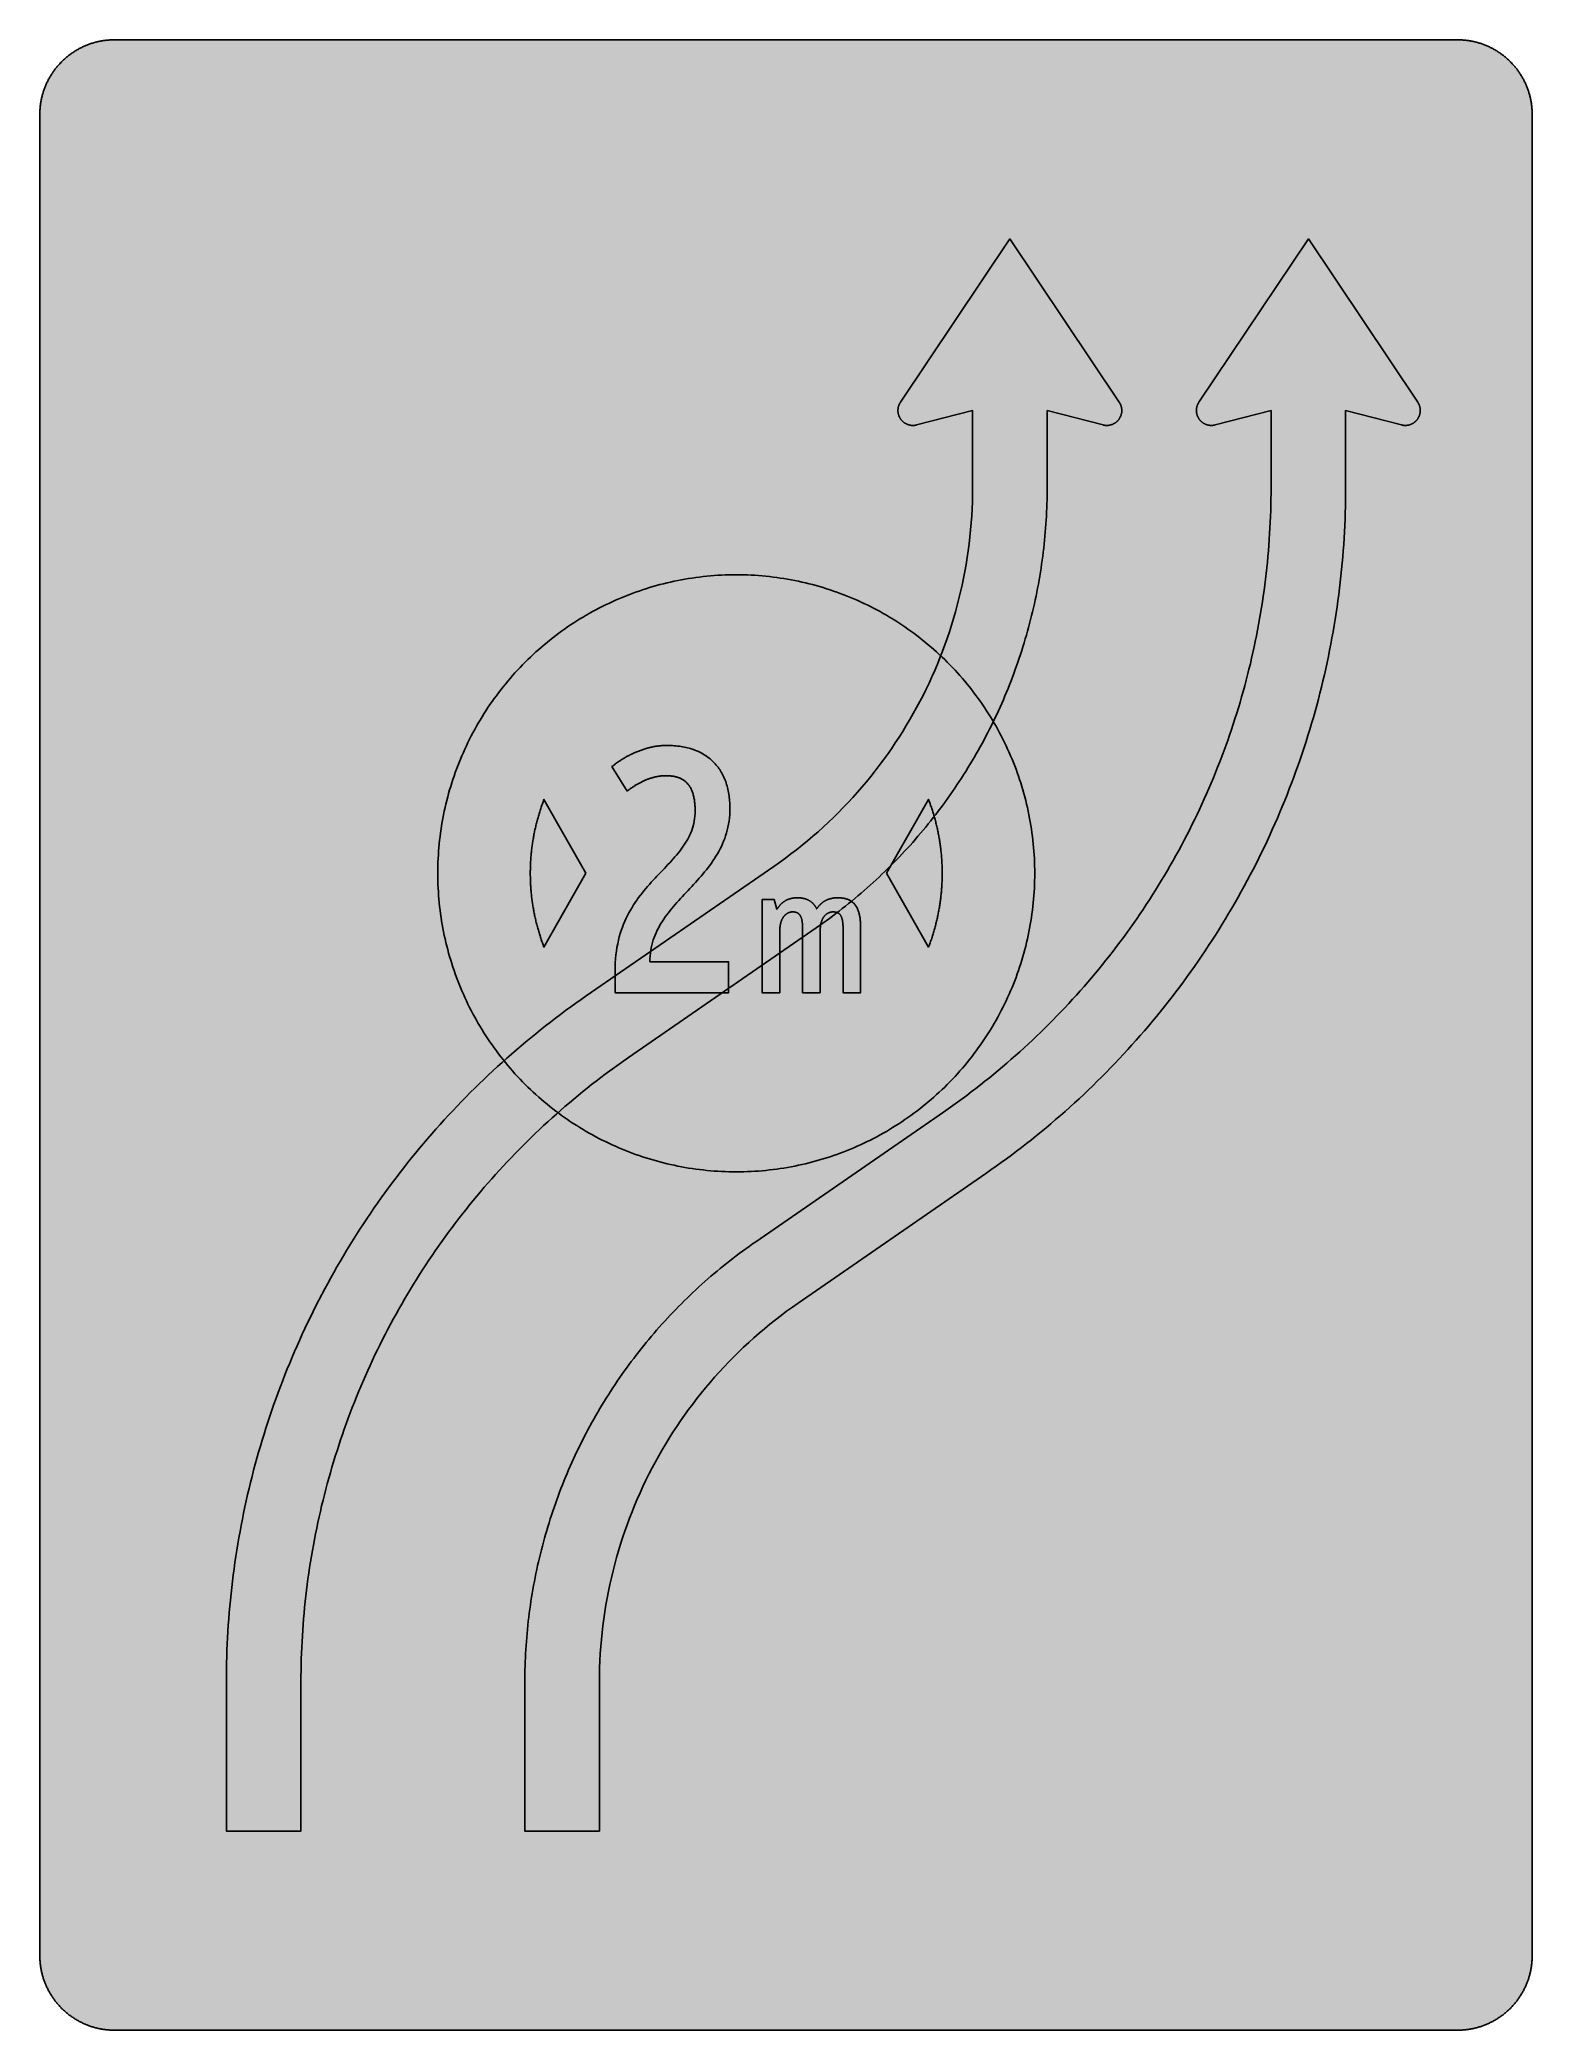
# Model space of a CAD drawing. Header units: millimetres. Extents: x 0 to 423, y 0 to 564.
import ezdxf

# ---------------------------------------------------------------- set-up
doc = ezdxf.new("R2010")
doc.units = ezdxf.units.MM

msp = doc.modelspace()

# ---------------------------------------------------------------- hatches: boundary and pattern name
for color, points in [(254, [(21.2189, 0.0537), (20.955, 0.0533), (20.6934, 0.0584), (20.4292, 0.066), (20.1676, 0.0787), (19.906, 0.094), (19.6469, 0.1118), (19.3853, 0.1321), (19.1262, 0.1549), (18.8671, 0.1829), (18.608, 0.2134), (18.349, 0.2464), (18.0924, 0.2845), (17.8359, 0.3251), (17.5793, 0.3683), (17.3253, 0.414), (17.0688, 0.4623), (16.8148, 0.5156), (16.5633, 0.5715), (16.3093, 0.6299), (16.0579, 0.6909), (15.809, 0.7544), (15.56, 0.823), (15.3111, 0.8941), (15.0622, 0.9677), (14.8158, 1.0439), (14.5694, 1.1227), (14.3256, 1.2065), (14.0818, 1.2903), (13.8379, 1.3792), (13.5966, 1.4707), (13.3579, 1.5672), (13.1191, 1.6637), (12.8803, 1.7628), (12.6441, 1.8669), (12.4079, 1.9736), (12.1742, 2.0803), (11.9405, 2.192), (11.7094, 2.3089), (11.4808, 2.4257), (11.2522, 2.5451), (11.0236, 2.6695), (10.7975, 2.794), (10.574, 2.9235), (10.3505, 3.0556), (10.1295, 3.1877), (9.9111, 3.3249), (9.6926, 3.4646), (9.4742, 3.6068), (9.2608, 3.7541), (9.0475, 3.9014), (8.8341, 4.0513), (8.6258, 4.2037), (8.4176, 4.3612), (8.2118, 4.5187), (8.0061, 4.6812), (7.8029, 4.8438), (7.6022, 5.0114), (7.4041, 5.1816), (7.206, 5.3518), (7.0129, 5.527), (6.8174, 5.7048), (6.6269, 5.8826), (6.4389, 6.0655), (6.2509, 6.2509), (6.0655, 6.4389), (5.8852, 6.6269), (5.7048, 6.8174), (5.527, 7.0104), (5.3518, 7.206), (5.1816, 7.4041), (5.0114, 7.6022), (4.8463, 7.8029), (4.6812, 8.0061), (4.5187, 8.2118), (4.3612, 8.4176), (4.2062, 8.6258), (4.0513, 8.8341), (3.9014, 9.0475), (3.7541, 9.2608), (3.6068, 9.4742), (3.4646, 9.6926), (3.3249, 9.9085), (3.1877, 10.1295), (3.0556, 10.3505), (2.9235, 10.574), (2.794, 10.7975), (2.6695, 11.0236), (2.5451, 11.2522), (2.4257, 11.4808), (2.3063, 11.7094), (2.192, 11.9405), (2.0803, 12.1742), (1.971, 12.4079), (1.8669, 12.6441), (1.7628, 12.8803), (1.6637, 13.1191), (1.5646, 13.3579), (1.4707, 13.5966), (1.3792, 13.8379), (1.2903, 14.0818), (1.2065, 14.3256), (1.1227, 14.5694), (1.0439, 14.8158), (0.9652, 15.0622), (0.8915, 15.3111), (0.823, 15.56), (0.7544, 15.809), (0.6883, 16.0604), (0.6274, 16.3119), (0.569, 16.5633), (0.5131, 16.8148), (0.4623, 17.0688), (0.4115, 17.3253), (0.3658, 17.5793), (0.3226, 17.8359), (0.2819, 18.0924), (0.2464, 18.3515), (0.2134, 18.608), (0.1829, 18.8671), (0.1549, 19.1262), (0.1295, 19.3878), (0.1092, 19.6469), (0.0914, 19.9085), (0.0762, 20.1701), (0.066, 20.4318), (0.0584, 20.6934), (0.0533, 20.955), (0.0508, 21.2192), (0.0522, 543.3314), (0.0533, 543.593), (0.0584, 543.8546), (0.066, 544.1188), (0.0762, 544.3804), (0.0914, 544.642), (0.1092, 544.9011), (0.1295, 545.1627), (0.1549, 545.4218), (0.1829, 545.6809), (0.2134, 545.94), (0.2464, 546.1991), (0.2819, 546.4556), (0.3226, 546.7121), (0.3658, 546.9687), (0.4115, 547.2227), (0.4623, 547.4792), (0.5131, 547.7332), (0.569, 547.9847), (0.6274, 548.2387), (0.6883, 548.4876), (0.7544, 548.7391), (0.823, 548.988), (0.8915, 549.2369), (0.9652, 549.4858), (1.0439, 549.7322), (1.1227, 549.9786), (1.2065, 550.2224), (1.2903, 550.4663), (1.3792, 550.7076), (1.4707, 550.9489), (1.5646, 551.1902), (1.6637, 551.4289), (1.7628, 551.6677), (1.8669, 551.9039), (1.971, 552.1401), (2.0803, 552.3738), (2.192, 552.6049), (2.3063, 552.8386), (2.4257, 553.0672), (2.5451, 553.2958), (2.6695, 553.5244), (2.794, 553.7505), (2.9235, 553.974), (3.0556, 554.1975), (3.1877, 554.4185), (3.3249, 554.6369), (3.4646, 554.8554), (3.6068, 555.0738), (3.7541, 555.2872), (3.9014, 555.5005), (4.0513, 555.7114), (4.2062, 555.9222), (4.3612, 556.1305), (4.5187, 556.3362), (4.6812, 556.5419), (4.8463, 556.7451), (5.0114, 556.9458), (5.1816, 557.1439), (5.3518, 557.342), (5.527, 557.5351), (5.7048, 557.7281), (5.8852, 557.9212), (6.0655, 558.1091), (6.2509, 558.2971), (6.4389, 558.4825), (6.6269, 558.6628), (6.8174, 558.8432), (7.0129, 559.021), (7.206, 559.1937), (7.4041, 559.3664), (7.6022, 559.5366), (7.8029, 559.7017), (8.0061, 559.8668), (8.2118, 560.0268), (8.4176, 560.1868), (8.6258, 560.3418), (8.8341, 560.4967), (9.0475, 560.6466), (9.2608, 560.7939), (9.4742, 560.9387), (9.6926, 561.0835), (9.9111, 561.2232), (10.1295, 561.3603), (10.3505, 561.4924), (10.574, 561.6245), (10.7975, 561.754), (11.0236, 561.8785), (11.2522, 562.0029), (11.4808, 562.1223), (11.7094, 562.2392), (11.9405, 562.356), (12.1742, 562.4678), (12.4079, 562.5744), (12.6441, 562.6811), (12.8803, 562.7853), (13.1191, 562.8843), (13.3579, 562.9834), (13.5966, 563.0774), (13.8379, 563.1688), (14.0818, 563.2577), (14.3256, 563.3415), (14.5694, 563.4253), (14.8158, 563.5041), (15.0622, 563.5803), (15.3111, 563.6539), (15.56, 563.7251), (15.809, 563.7936), (16.0579, 563.8571), (16.3093, 563.9206), (16.5633, 563.9791), (16.8148, 564.0349), (17.0688, 564.0857), (17.3253, 564.1365), (17.5793, 564.1823), (17.8359, 564.2254), (18.0924, 564.2635), (18.349, 564.3016), (18.608, 564.3347), (18.8671, 564.3651), (19.1262, 564.3931), (19.3853, 564.4185), (19.6469, 564.4388), (19.906, 564.4566), (20.1676, 564.4718), (20.4292, 564.482), (20.6934, 564.4896), (20.955, 564.4947), (21.2166, 564.4972), (402.2189, 564.4981), (402.4808, 564.4947), (402.7424, 564.4896), (403.0066, 564.482), (403.2682, 564.4718), (403.5298, 564.4566), (403.7889, 564.4388), (404.0505, 564.4185), (404.3096, 564.3931), (404.5687, 564.3651), (404.8277, 564.3347), (405.0868, 564.3016), (405.3434, 564.2635), (405.5999, 564.2254), (405.8564, 564.1823), (406.113, 564.1365), (406.367, 564.0857), (406.621, 564.0349), (406.875, 563.9791), (407.1264, 563.9206), (407.3779, 563.8571), (407.6268, 563.7936), (407.8783, 563.7251), (408.1272, 563.6539), (408.3736, 563.5803), (408.62, 563.5041), (408.8663, 563.4253), (409.1102, 563.3415), (409.354, 563.2577), (409.5979, 563.1688), (409.8392, 563.0774), (410.0805, 562.9834), (410.3192, 562.8843), (410.5554, 562.7853), (410.7942, 562.6811), (411.0279, 562.5744), (411.2616, 562.4678), (411.4952, 562.356), (411.7264, 562.2392), (411.9575, 562.1223), (412.1861, 562.0029), (412.4122, 561.8785), (412.6382, 561.754), (412.8643, 561.6245), (413.0853, 561.4924), (413.3063, 561.3603), (413.5272, 561.2232), (413.7457, 561.0835), (413.9616, 560.9387), (414.1775, 560.7939), (414.3908, 560.6466), (414.6017, 560.4967), (414.8125, 560.3418), (415.0208, 560.1868), (415.2265, 560.0268), (415.4297, 559.8668), (415.6329, 559.7017), (415.8336, 559.5366), (416.0342, 559.3664), (416.2298, 559.1937), (416.4254, 559.021), (416.6184, 558.8432), (416.8089, 558.6628), (416.9994, 558.4825), (417.1848, 558.2971), (417.3703, 558.1091), (417.5531, 557.9212), (417.7335, 557.7281), (417.9087, 557.5351), (418.084, 557.342), (418.2567, 557.1439), (418.4244, 556.9458), (418.592, 556.7451), (418.7546, 556.5419), (418.9171, 556.3362), (419.0746, 556.1305), (419.2321, 555.9222), (419.3845, 555.7114), (419.5369, 555.5005), (419.6842, 555.2872), (419.829, 555.0738), (419.9712, 554.8554), (420.1109, 554.6369), (420.2481, 554.4185), (420.3827, 554.1975), (420.5148, 553.974), (420.6418, 553.7505), (420.7688, 553.5244), (420.8907, 553.2958), (421.0126, 553.0672), (421.1295, 552.8386), (421.2438, 552.6049), (421.3555, 552.3738), (421.4647, 552.1401), (421.5689, 551.9039), (421.673, 551.6677), (421.7746, 551.4289), (421.8711, 551.1902), (421.9651, 550.9489), (422.0566, 550.7076), (422.1455, 550.4663), (422.2318, 550.2224), (422.3131, 549.9786), (422.3918, 549.7322), (422.4706, 549.4858), (422.5442, 549.2369), (422.6128, 548.988), (422.6814, 548.7391), (422.7449, 548.4876), (422.8084, 548.2387), (422.8668, 547.9847), (422.9227, 547.7332), (422.9735, 547.4792), (423.0243, 547.2227), (423.07, 546.9687), (423.1132, 546.7121), (423.1513, 546.4556), (423.1894, 546.1991), (423.2224, 545.94), (423.2529, 545.6809), (423.2808, 545.4218), (423.3037, 545.1627), (423.3266, 544.9011), (423.3443, 544.642), (423.357, 544.3804), (423.3697, 544.1188), (423.3774, 543.8546), (423.3824, 543.593), (423.385, 543.3314), (423.3855, 21.2203), (423.3824, 20.955), (423.3774, 20.6934), (423.3697, 20.4318), (423.357, 20.1701), (423.3443, 19.9085), (423.3266, 19.6469), (423.3037, 19.3878), (423.2808, 19.1262), (423.2529, 18.8671), (423.2224, 18.608), (423.1894, 18.3515), (423.1513, 18.0924), (423.1132, 17.8359), (423.07, 17.5793), (423.0243, 17.3253), (422.9735, 17.0688), (422.9227, 16.8148), (422.8668, 16.5633), (422.8084, 16.3119), (422.7449, 16.0604), (422.6814, 15.809), (422.6128, 15.56), (422.5442, 15.3111), (422.4706, 15.0622), (422.3918, 14.8158), (422.3131, 14.5694), (422.2318, 14.3256), (422.1455, 14.0818), (422.0566, 13.8379), (421.9651, 13.5966), (421.8711, 13.3579), (421.7746, 13.1191), (421.673, 12.8803), (421.5689, 12.6441), (421.4647, 12.4079), (421.3555, 12.1742), (421.2438, 11.9405), (421.1295, 11.7094), (421.0126, 11.4808), (420.8907, 11.2522), (420.7688, 11.0236), (420.6418, 10.7975), (420.5148, 10.574), (420.3827, 10.3505), (420.2481, 10.1295), (420.1109, 9.9085), (419.9712, 9.6926), (419.829, 9.4742), (419.6842, 9.2608), (419.5369, 9.0475), (419.3845, 8.8341), (419.2321, 8.6258), (419.0746, 8.4176), (418.9171, 8.2118), (418.7546, 8.0061), (418.592, 7.8029), (418.4244, 7.6022), (418.2567, 7.4041), (418.084, 7.206), (417.9087, 7.0104), (417.7335, 6.8174), (417.5531, 6.6269), (417.3703, 6.4389), (417.1848, 6.2509), (416.9994, 6.0655), (416.8089, 5.8826), (416.6184, 5.7048), (416.4254, 5.527), (416.2298, 5.3518), (416.0342, 5.1816), (415.8336, 5.0114), (415.6329, 4.8438), (415.4297, 4.6812), (415.2265, 4.5187), (415.0208, 4.3612), (414.8125, 4.2037), (414.6017, 4.0513), (414.3908, 3.9014), (414.1775, 3.7541), (413.9616, 3.6068), (413.7457, 3.4646), (413.5272, 3.3249), (413.3063, 3.1877), (413.0853, 3.0556), (412.8643, 2.9235), (412.6382, 2.794), (412.4122, 2.6695), (412.1861, 2.5451), (411.9575, 2.4257), (411.7264, 2.3089), (411.4952, 2.192), (411.2616, 2.0803), (411.0279, 1.9736), (410.7942, 1.8669), (410.5554, 1.7628), (410.3192, 1.6637), (410.0805, 1.5672), (409.8392, 1.4707), (409.5979, 1.3792), (409.354, 1.2903), (409.1102, 1.2065), (408.8663, 1.1227), (408.62, 1.0439), (408.3736, 0.9677), (408.1272, 0.8941), (407.8783, 0.823), (407.6268, 0.7544), (407.3779, 0.6909), (407.1264, 0.6299), (406.875, 0.5715), (406.621, 0.5156), (406.367, 0.4623), (406.113, 0.414), (405.8564, 0.3683), (405.5999, 0.3251), (405.3434, 0.2845), (405.0868, 0.2464), (404.8277, 0.2134), (404.5687, 0.1829), (404.3096, 0.1549), (404.0505, 0.1321), (403.7889, 0.1118), (403.5298, 0.094), (403.2682, 0.0787), (403.0066, 0.066), (402.7424, 0.0584), (402.4808, 0.0533), (402.2166, 0.0533)]), (59, [(285.8022, 459.3703), (301.6772, 455.2703), (301.691, 455.2645), (301.7088, 455.262), (301.7241, 455.2569), (301.7418, 455.2518), (301.7571, 455.2493), (301.7723, 455.2442), (301.7901, 455.2417), (301.8053, 455.2366), (301.8231, 455.234), (301.8384, 455.2315), (301.8561, 455.2264), (301.8714, 455.2239), (301.8892, 455.2213), (301.9044, 455.2163), (301.9196, 455.2137), (301.9374, 455.2112), (301.9527, 455.2086), (301.9704, 455.2036), (301.9857, 455.201), (302.0035, 455.1985), (302.0187, 455.1959), (302.0365, 455.1934), (302.0517, 455.1909), (302.0695, 455.1883), (302.0847, 455.1858), (302.1025, 455.1832), (302.1178, 455.1807), (302.1355, 455.1782), (302.1508, 455.1756), (302.1686, 455.1731), (302.1838, 455.1705), (302.2016, 455.168), (302.2168, 455.168), (302.2346, 455.1655), (302.2498, 455.1629), (302.2676, 455.1604), (302.2829, 455.1604), (302.3006, 455.1578), (302.3184, 455.1553), (302.3337, 455.1553), (302.3514, 455.1528), (302.3667, 455.1502), (302.3845, 455.1502), (302.3997, 455.1477), (302.4175, 455.1477), (302.4327, 455.1451), (302.4505, 455.1451), (302.4683, 455.1451), (302.4835, 455.1426), (302.5013, 455.1426), (302.5165, 455.1401), (302.5343, 455.1401), (302.5496, 455.1401), (302.5673, 455.1401), (302.5851, 455.1375), (302.6004, 455.1375), (302.6181, 455.1375), (302.6334, 455.1375), (302.6512, 455.1375), (302.6664, 455.135), (302.6842, 455.135), (302.702, 455.135), (302.7172, 455.135), (302.735, 455.135), (302.8442, 455.1375), (302.9534, 455.1401), (303.0601, 455.1477), (303.1668, 455.1578), (303.2735, 455.1705), (303.3801, 455.1832), (303.4843, 455.201), (303.5884, 455.2213), (303.69, 455.2442), (303.7916, 455.2696), (303.8932, 455.295), (303.9923, 455.3255), (304.0913, 455.3585), (304.1904, 455.3915), (304.2869, 455.4296), (304.3834, 455.4677), (304.4774, 455.5084), (304.5689, 455.5541), (304.6628, 455.5998), (304.7517, 455.6455), (304.8406, 455.6963), (304.9295, 455.7497), (305.0159, 455.803), (305.1023, 455.8589), (305.1861, 455.9173), (305.2674, 455.9757), (305.3486, 456.0392), (305.4274, 456.1027), (305.5061, 456.1688), (305.5798, 456.2348), (305.656, 456.3034), (305.7271, 456.3745), (305.7982, 456.4482), (305.8668, 456.5218), (305.9354, 456.598), (306.0014, 456.6768), (306.0649, 456.7555), (306.1259, 456.8368), (306.1868, 456.9181), (306.2453, 457.0019), (306.3011, 457.0882), (306.3545, 457.1746), (306.4078, 457.261), (306.4561, 457.3499), (306.5043, 457.4413), (306.5501, 457.5327), (306.5932, 457.6267), (306.6339, 457.7207), (306.6745, 457.8172), (306.7101, 457.9137), (306.7456, 458.0103), (306.7761, 458.1093), (306.8066, 458.2109), (306.8345, 458.31), (306.8599, 458.4116), (306.8828, 458.5157), (306.9006, 458.6199), (306.9184, 458.724), (306.9336, 458.8307), (306.9463, 458.9374), (306.9565, 459.044), (306.9615, 459.1507), (306.9666, 459.2599), (306.9666, 459.3692), (306.9666, 459.4073), (306.9666, 459.4479), (306.9666, 459.486), (306.9641, 459.5266), (306.9641, 459.5647), (306.9615, 459.6054), (306.959, 459.6435), (306.9565, 459.6816), (306.9539, 459.7222), (306.9488, 459.7603), (306.9463, 459.7984), (306.9412, 459.8365), (306.9361, 459.8772), (306.9311, 459.9153), (306.926, 459.9534), (306.9209, 459.9915), (306.9158, 460.0321), (306.9082, 460.0702), (306.9031, 460.1083), (306.8955, 460.1464), (306.8879, 460.1845), (306.8803, 460.2226), (306.8726, 460.2607), (306.865, 460.2988), (306.8549, 460.3369), (306.8472, 460.375), (306.8371, 460.4131), (306.8269, 460.4487), (306.8168, 460.4868), (306.8066, 460.5249), (306.7964, 460.563), (306.7863, 460.5985), (306.7736, 460.6366), (306.7609, 460.6722), (306.7507, 460.7103), (306.738, 460.7484), (306.7253, 460.7839), (306.7126, 460.8195), (306.6974, 460.8576), (306.6847, 460.8932), (306.6694, 460.9287), (306.6542, 460.9668), (306.6415, 461.0024), (306.6263, 461.0379), (306.611, 461.0735), (306.5932, 461.1091), (306.578, 461.1446), (306.5602, 461.1802), (306.545, 461.2157), (306.5272, 461.2488), (306.5094, 461.2843), (306.4916, 461.3199), (306.4739, 461.3529), (306.4561, 461.3885), (306.4358, 461.424), (306.418, 461.457), (306.3977, 461.4901), (306.3773, 461.5256), (306.357, 461.5586), (306.3367, 461.5917), (306.3164, 461.6247), (306.2961, 461.6577), (306.2732, 461.6907), (306.2529, 461.7237), (275.2189, 508.0536), (244.1857, 461.7251), (244.1626, 461.6907), (244.1423, 461.6577), (244.1194, 461.6247), (244.0991, 461.5917), (244.0788, 461.5586), (244.0584, 461.5256), (244.0381, 461.4901), (244.0203, 461.457), (244, 461.424), (243.9822, 461.3885), (243.9619, 461.3529), (243.9441, 461.3199), (243.9264, 461.2843), (243.9086, 461.2488), (243.8933, 461.2157), (243.8756, 461.1802), (243.8578, 461.1446), (243.8425, 461.1091), (243.8273, 461.0735), (243.8121, 461.0379), (243.7968, 461.0024), (243.7816, 460.9668), (243.7663, 460.9287), (243.7511, 460.8932), (243.7384, 460.8576), (243.7257, 460.8195), (243.7105, 460.7839), (243.6978, 460.7484), (243.6851, 460.7103), (243.6749, 460.6722), (243.6622, 460.6366), (243.6495, 460.5985), (243.6393, 460.563), (243.6292, 460.5249), (243.619, 460.4868), (243.6089, 460.4487), (243.5987, 460.4131), (243.5885, 460.375), (243.5809, 460.3369), (243.5708, 460.2988), (243.5631, 460.2607), (243.5555, 460.2226), (243.5479, 460.1845), (243.5403, 460.1464), (243.5327, 460.1083), (243.525, 460.0702), (243.52, 460.0321), (243.5149, 459.9915), (243.5073, 459.9534), (243.5022, 459.9153), (243.4971, 459.8772), (243.4946, 459.8365), (243.4895, 459.7984), (243.4869, 459.7603), (243.4819, 459.7222), (243.4793, 459.6816), (243.4768, 459.6435), (243.4742, 459.6054), (243.4717, 459.5647), (243.4717, 459.5266), (243.4692, 459.486), (243.4692, 459.4479), (243.4666, 459.4073), (243.4666, 459.3692), (243.4692, 459.2599), (243.4742, 459.1507), (243.4793, 459.044), (243.4895, 458.9374), (243.5022, 458.8307), (243.5174, 458.724), (243.5327, 458.6199), (243.553, 458.5157), (243.5758, 458.4116), (243.6012, 458.31), (243.6292, 458.2109), (243.6571, 458.1093), (243.6901, 458.0103), (243.7257, 457.9137), (243.7613, 457.8172), (243.7994, 457.7207), (243.8425, 457.6267), (243.8857, 457.5327), (243.9314, 457.4413), (243.9797, 457.3499), (244.028, 457.261), (244.0813, 457.1746), (244.1346, 457.0882), (244.1905, 457.0019), (244.2489, 456.9181), (244.3099, 456.8368), (244.3709, 456.7555), (244.4344, 456.6768), (244.5004, 456.598), (244.5664, 456.5218), (244.6376, 456.4482), (244.7087, 456.3745), (244.7798, 456.3034), (244.856, 456.2348), (244.9297, 456.1688), (245.0084, 456.1027), (245.0871, 456.0392), (245.1684, 455.9757), (245.2497, 455.9173), (245.3335, 455.8589), (245.4199, 455.803), (245.5062, 455.7497), (245.5951, 455.6963), (245.684, 455.6455), (245.7729, 455.5998), (245.8669, 455.5541), (245.9584, 455.5084), (246.0523, 455.4677), (246.1489, 455.4296), (246.2454, 455.3915), (246.3444, 455.3585), (246.4435, 455.3255), (246.5426, 455.295), (246.6442, 455.2696), (246.7458, 455.2442), (246.8474, 455.2213), (246.9515, 455.201), (247.0556, 455.1832), (247.1623, 455.1705), (247.269, 455.1578), (247.3757, 455.1477), (247.4824, 455.1401), (247.5916, 455.1375), (247.7008, 455.135), (247.7186, 455.135), (247.7338, 455.135), (247.7516, 455.135), (247.7694, 455.135), (247.7846, 455.1375), (247.8024, 455.1375), (247.8176, 455.1375), (247.8354, 455.1375), (247.8532, 455.1375), (247.8684, 455.1401), (247.8862, 455.1401), (247.9015, 455.1401), (247.9192, 455.1401), (247.9345, 455.1426), (247.9523, 455.1426), (247.97, 455.1451), (247.9853, 455.1451), (248.0031, 455.1451), (248.0183, 455.1477), (248.0361, 455.1477), (248.0513, 455.1502), (248.0691, 455.1502), (248.0869, 455.1528), (248.1021, 455.1553), (248.1199, 455.1553), (248.1351, 455.1578), (248.1529, 455.1604), (248.1682, 455.1604), (248.1859, 455.1629), (248.2012, 455.1655), (248.219, 455.168), (248.2342, 455.168), (248.252, 455.1705), (248.2698, 455.1731), (248.285, 455.1756), (248.3028, 455.1782), (248.318, 455.1807), (248.3358, 455.1832), (248.351, 455.1858), (248.3688, 455.1883), (248.3841, 455.1909), (248.3993, 455.1934), (248.4171, 455.1959), (248.4323, 455.1985), (248.4501, 455.201), (248.4653, 455.2036), (248.4831, 455.2086), (248.4984, 455.2112), (248.5161, 455.2137), (248.5314, 455.2163), (248.5492, 455.2213), (248.5644, 455.2239), (248.5796, 455.2264), (248.5974, 455.2315), (248.6127, 455.234), (248.6304, 455.2366), (248.6457, 455.2417), (248.6609, 455.2442), (248.6787, 455.2493), (248.6939, 455.2518), (248.7117, 455.2569), (248.727, 455.262), (248.7422, 455.2645), (248.76, 455.2696), (264.6355, 459.3703), (264.6355, 437.4981), (264.6197, 435.4881), (264.574, 433.484), (264.4953, 431.485), (264.3886, 429.4886), (264.2514, 427.4998), (264.0838, 425.516), (263.8882, 423.5374), (263.6596, 421.5663), (263.4031, 419.6004), (263.1161, 417.642), (262.8011, 415.6888), (262.4557, 413.7431), (262.0823, 411.8077), (261.681, 409.8773), (261.2492, 407.957), (260.7894, 406.0444), (260.3017, 404.1394), (259.7861, 402.2446), (259.2426, 400.3599), (258.6685, 398.4854), (258.0691, 396.6185), (257.4417, 394.7643), (256.7864, 392.9202), (256.1057, 391.0838), (255.397, 389.2626), (254.6604, 387.4516), (253.8959, 385.6507), (253.1085, 383.8651), (252.2906, 382.0897), (251.4498, 380.3269), (250.5812, 378.5768), (249.6845, 376.842), (248.7651, 375.1199), (247.8202, 373.4105), (246.8474, 371.7163), (245.8491, 370.0348), (244.8281, 368.3711), (243.7816, 366.7201), (242.7072, 365.0844), (241.6124, 363.4664), (240.4897, 361.8636), (239.3442, 360.2761), (238.1733, 358.7039), (236.9795, 357.1519), (235.7603, 355.6152), (234.5182, 354.0963), (233.2507, 352.5952), (231.963, 351.1118), (230.6498, 349.6462), (229.3137, 348.201), (227.9548, 346.7735), (226.5731, 345.3663), (225.1685, 343.977), (223.741, 342.6079), (222.2906, 341.2592), (220.82, 339.9307), (219.3265, 338.6252), (217.8101, 337.3374), (216.2734, 336.0725), (214.7138, 334.8304), (213.1314, 333.6087), (211.5312, 332.4098), (209.9081, 331.2312), (208.2622, 330.0781), (155.0487, 293.3429), (153.576, 292.3184), (152.113, 291.2821), (150.6576, 290.2356), (149.2123, 289.1815), (147.7747, 288.1147), (146.3446, 287.0378), (144.9248, 285.9481), (143.5125, 284.8508), (142.1105, 283.7434), (140.716, 282.6258), (139.3317, 281.4955), (137.955, 280.3576), (136.5885, 279.2095), (135.2321, 278.0513), (133.8834, 276.8829), (132.5423, 275.7043), (131.2139, 274.5156), (129.8931, 273.3192), (128.5799, 272.1102), (127.2794, 270.8935), (125.9865, 269.6667), (124.7013, 268.4297), (123.4288, 267.1851), (122.1638, 265.9304), (120.9091, 264.6655), (119.6645, 263.3904), (118.43, 262.1077), (117.2058, 260.8148), (115.9891, 259.5143), (114.7826, 258.2037), (113.5888, 256.8854), (112.4026, 255.557), (111.2266, 254.2184), (110.0607, 252.8722), (108.905, 251.5184), (107.7595, 250.1544), (106.6267, 248.7828), (105.5014, 247.4011), (104.3864, 246.0117), (103.2815, 244.6147), (102.1893, 243.2075), (101.1072, 241.7928), (100.0328, 240.3704), (98.9711, 238.9378), (97.9195, 237.5002), (96.8807, 236.0524), (95.8494, 234.5969), (94.8309, 233.1314), (93.8225, 231.6607), (92.8268, 230.1799), (91.8388, 228.694), (90.8634, 227.1979), (89.9008, 225.6942), (88.9483, 224.1829), (88.0059, 222.664), (87.0737, 221.14), (86.1543, 219.6059), (85.2475, 218.0641), (84.3509, 216.5172), (83.4644, 214.9602), (82.5906, 213.3981), (81.727, 211.8284), (80.8761, 210.2485), (80.0379, 208.6661), (79.2099, 207.0735), (78.3971, 205.4784), (77.5945, 203.8756), (76.8045, 202.2678), (76.0273, 200.6549), (75.2627, 199.0369), (74.5084, 197.4139), (73.7692, 195.7883), (73.0428, 194.1551), (72.329, 192.5168), (71.6255, 190.8734), (70.9371, 189.2249), (70.2615, 187.5739), (69.596, 185.9178), (68.9458, 184.2567), (68.3057, 182.5904), (67.6808, 180.9191), (67.0687, 179.2453), (66.4667, 177.5663), (65.88, 175.8848), (65.3059, 174.1957), (64.7446, 172.5066), (64.196, 170.8099), (63.66, 169.1107), (63.1368, 167.4089), (62.6262, 165.702), (62.1284, 163.9926), (61.6433, 162.2781), (61.1708, 160.561), (60.7136, 158.8414), (60.2666, 157.1168), (59.8348, 155.3896), (59.4157, 153.6598), (59.0093, 151.9276), (58.6156, 150.1902), (58.2346, 148.4503), (57.8688, 146.7079), (57.5132, 144.9629), (57.1729, 143.2154), (56.8452, 141.4628), (56.5302, 139.7102), (56.228, 137.955), (55.941, 136.1948), (55.6641, 134.4346), (55.4025, 132.6718), (55.1536, 130.9065), (54.9199, 129.1387), (54.6964, 127.3683), (54.4881, 125.5979), (54.2925, 123.825), (54.1096, 122.0495), (53.942, 120.2715), (53.787, 118.491), (53.6448, 116.7105), (53.5153, 114.9299), (53.401, 113.1443), (53.2994, 111.3612), (53.213, 109.5731), (53.1368, 107.7849), (53.0758, 105.9967), (53.0276, 104.206), (52.9946, 102.4153), (52.9742, 100.6221), (52.9666, 98.8314), (52.9689, 56.4981), (74.1355, 56.4981), (74.1355, 98.8314), (74.1401, 100.4621), (74.1578, 102.0953), (74.1909, 103.726), (74.234, 105.3541), (74.2899, 106.9848), (74.356, 108.6104), (74.4372, 110.2385), (74.5287, 111.8641), (74.6328, 113.4872), (74.7522, 115.1103), (74.8792, 116.7308), (75.0214, 118.3513), (75.1764, 119.9693), (75.3415, 121.5847), (75.5193, 123.2002), (75.7098, 124.8131), (75.9104, 126.4234), (76.1263, 128.0338), (76.3524, 129.6416), (76.5912, 131.2469), (76.8401, 132.8496), (77.1042, 134.4498), (77.3786, 136.05), (77.663, 137.6451), (77.9628, 139.2403), (78.2726, 140.8303), (78.5952, 142.4203), (78.9305, 144.0053), (79.2759, 145.5903), (79.6341, 147.1701), (80.0049, 148.75), (80.3859, 150.3248), (80.7822, 151.8971), (81.186, 153.4668), (81.6051, 155.034), (82.0344, 156.5961), (82.4738, 158.1582), (82.9285, 159.7127), (83.3933, 161.2671), (83.8683, 162.8165), (84.3559, 164.3634), (84.8563, 165.9077), (85.3669, 167.447), (85.8901, 168.9837), (86.426, 170.5153), (86.9721, 172.0444), (87.5309, 173.5684), (88.0999, 175.0898), (88.6816, 176.6062), (89.2734, 178.1175), (89.8779, 179.6263), (90.4951, 181.1299), (91.1225, 182.6311), (91.7626, 184.1271), (92.4128, 185.6181), (93.0732, 187.104), (93.7463, 188.5874), (94.4321, 190.0631), (95.1281, 191.5363), (95.8367, 193.0044), (96.5556, 194.4675), (97.2845, 195.9254), (98.0288, 197.3809), (98.7806, 198.8287), (99.5451, 200.2714), (100.3198, 201.7065), (101.1047, 203.1365), (101.8997, 204.5614), (102.7074, 205.9762), (103.5228, 207.3859), (104.3508, 208.7905), (105.1865, 210.185), (106.0348, 211.5744), (106.8908, 212.9587), (107.7595, 214.3328), (108.6383, 215.7019), (109.5248, 217.0633), (110.424, 218.4171), (111.3307, 219.7633), (112.2477, 221.1045), (113.1773, 222.438), (114.1146, 223.7613), (115.062, 225.0796), (116.0196, 226.3902), (116.9848, 227.6932), (117.9627, 228.9886), (118.9482, 230.2789), (119.9439, 231.5591), (120.9472, 232.8316), (121.9632, 234.0966), (122.9868, 235.3539), (124.0206, 236.6035), (125.062, 237.8431), (126.1135, 239.0775), (127.1753, 240.3043), (128.2471, 241.521), (129.3266, 242.73), (130.4138, 243.9314), (131.511, 245.1252), (132.6185, 246.3089), (133.7335, 247.4849), (134.8588, 248.6533), (135.9916, 249.8141), (137.1346, 250.9647), (138.2852, 252.1077), (139.4435, 253.2405), (140.6119, 254.3683), (141.7904, 255.4834), (142.9766, 256.5933), (144.1704, 257.6906), (145.3718, 258.7828), (146.5834, 259.8649), (147.8026, 260.9367), (149.0294, 262.001), (150.2664, 263.0551), (151.511, 264.1016), (152.7632, 265.1379), (154.0256, 266.1641), (155.2931, 267.1826), (156.5707, 268.191), (157.8559, 269.1917), (159.1488, 270.1823), (160.4493, 271.1628), (161.7574, 272.1331), (163.0756, 273.0957), (164.399, 274.0457), (165.7325, 274.988), (167.071, 275.9227), (220.2889, 312.6613), (221.2315, 313.3166), (222.1713, 313.9821), (223.106, 314.6527), (224.0331, 315.3308), (224.9551, 316.0141), (225.872, 316.7075), (226.7839, 317.4035), (227.6907, 318.1096), (228.5898, 318.8208), (229.4839, 319.5371), (230.3729, 320.261), (231.2568, 320.9925), (232.1331, 321.7291), (233.0044, 322.4733), (233.8705, 323.2226), (234.7316, 323.9795), (235.585, 324.7415), (236.4334, 325.5112), (237.2741, 326.2859), (238.1098, 327.0656), (238.9403, 327.853), (239.7633, 328.6481), (240.5812, 329.4482), (241.3914, 330.2533), (242.1966, 331.0636), (242.9967, 331.8815), (243.7892, 332.7044), (244.5741, 333.535), (245.3538, 334.3707), (246.1285, 335.2114), (246.8956, 336.0572), (247.6576, 336.9107), (248.412, 337.7692), (249.1588, 338.6328), (249.9004, 339.5015), (250.637, 340.3778), (251.3635, 341.2566), (252.0874, 342.1431), (252.8011, 343.0346), (253.5098, 343.9338), (254.2108, 344.8355), (254.9068, 345.7423), (255.5951, 346.6567), (256.2758, 347.5761), (256.9515, 348.4982), (257.6195, 349.4278), (258.2799, 350.3625), (258.9327, 351.3023), (259.5804, 352.2472), (260.2205, 353.1972), (260.8529, 354.1497), (261.4803, 355.1098), (262.0975, 356.075), (262.7097, 357.0453), (263.3142, 358.0181), (263.9111, 358.9985), (264.5029, 359.984), (265.0846, 360.9721), (265.6611, 361.9652), (266.2301, 362.9635), (266.7889, 363.9668), (267.3426, 364.9751), (267.8887, 365.9886), (268.4272, 367.0046), (268.9581, 368.0257), (269.4813, 369.0493), (269.9969, 370.078), (270.5049, 371.1092), (271.0028, 372.1456), (271.493, 373.1819), (271.9756, 374.2258), (272.4506, 375.2698), (272.9179, 376.3162), (273.3751, 377.3678), (273.8272, 378.4219), (274.2692, 379.4811), (274.7035, 380.5403), (275.1303, 381.6045), (275.5468, 382.6713), (275.9558, 383.7381), (276.3596, 384.81), (276.7508, 385.887), (277.1369, 386.9639), (277.5153, 388.0434), (277.8836, 389.1255), (278.2443, 390.2126), (278.5948, 391.2997), (278.9403, 392.3894), (279.2755, 393.4816), (279.6032, 394.5763), (279.9232, 395.6761), (280.2331, 396.7734), (280.5354, 397.8758), (280.83, 398.9807), (281.117, 400.0881), (281.3939, 401.1955), (281.6631, 402.3055), (281.9248, 403.418), (282.1762, 404.5331), (282.4201, 405.6507), (282.6563, 406.7683), (282.8849, 407.8884), (283.1033, 409.0111), (283.3141, 410.1338), (283.5148, 411.259), (283.7078, 412.3868), (283.8933, 413.5145), (284.0711, 414.6448), (284.2387, 415.7777), (284.3987, 416.9105), (284.5486, 418.0434), (284.6908, 419.1787), (284.8254, 420.3167), (284.9499, 421.4546), (285.0667, 422.595), (285.176, 423.7355), (285.275, 424.8785), (285.3665, 426.019), (285.4477, 427.1645), (285.5214, 428.31), (285.5874, 429.4556), (285.6433, 430.6011), (285.6916, 431.7492), (285.7322, 432.8973), (285.7627, 434.0454), (285.783, 435.196), (285.7957, 436.3466), (285.8008, 437.4972)]), (59, [(370.4689, 459.3703), (386.3439, 455.2703), (386.3594, 455.2645), (386.3746, 455.262), (386.3924, 455.2569), (386.4077, 455.2518), (386.4229, 455.2493), (386.4407, 455.2442), (386.4559, 455.2417), (386.4737, 455.2366), (386.4889, 455.234), (386.5067, 455.2315), (386.522, 455.2264), (386.5372, 455.2239), (386.555, 455.2213), (386.5702, 455.2163), (386.588, 455.2137), (386.6032, 455.2112), (386.621, 455.2086), (386.6363, 455.2036), (386.654, 455.201), (386.6693, 455.1985), (386.6871, 455.1959), (386.7023, 455.1934), (386.7201, 455.1909), (386.7353, 455.1883), (386.7531, 455.1858), (386.7683, 455.1832), (386.7861, 455.1807), (386.8014, 455.1782), (386.8191, 455.1756), (386.8344, 455.1731), (386.8522, 455.1705), (386.8674, 455.168), (386.8852, 455.168), (386.9004, 455.1655), (386.9182, 455.1629), (386.9334, 455.1604), (386.9512, 455.1604), (386.9665, 455.1578), (386.9842, 455.1553), (386.9995, 455.1553), (387.0173, 455.1528), (387.035, 455.1502), (387.0503, 455.1502), (387.0681, 455.1477), (387.0833, 455.1477), (387.1011, 455.1451), (387.1163, 455.1451), (387.1341, 455.1451), (387.1493, 455.1426), (387.1671, 455.1426), (387.1849, 455.1401), (387.2001, 455.1401), (387.2179, 455.1401), (387.2332, 455.1401), (387.2509, 455.1375), (387.2662, 455.1375), (387.284, 455.1375), (387.3017, 455.1375), (387.317, 455.1375), (387.3348, 455.135), (387.35, 455.135), (387.3678, 455.135), (387.383, 455.135), (387.4008, 455.135), (387.51, 455.1375), (387.6192, 455.1401), (387.7259, 455.1477), (387.8326, 455.1578), (387.9393, 455.1705), (388.046, 455.1832), (388.1501, 455.201), (388.2542, 455.2213), (388.3584, 455.2442), (388.46, 455.2696), (388.559, 455.295), (388.6606, 455.3255), (388.7597, 455.3585), (388.8562, 455.3915), (388.9527, 455.4296), (389.0493, 455.4677), (389.1432, 455.5084), (389.2372, 455.5541), (389.3287, 455.5998), (389.4201, 455.6455), (389.509, 455.6963), (389.5954, 455.7497), (389.6817, 455.803), (389.7681, 455.8589), (389.8519, 455.9173), (389.9332, 455.9757), (390.0145, 456.0392), (390.0932, 456.1027), (390.1719, 456.1688), (390.2481, 456.2348), (390.3218, 456.3034), (390.3955, 456.3745), (390.4666, 456.4482), (390.5352, 456.5218), (390.6012, 456.598), (390.6672, 456.6768), (390.7307, 456.7555), (390.7942, 456.8368), (390.8527, 456.9181), (390.9111, 457.0019), (390.967, 457.0882), (391.0203, 457.1746), (391.0736, 457.261), (391.1244, 457.3499), (391.1702, 457.4413), (391.2159, 457.5327), (391.2616, 457.6267), (391.3022, 457.7207), (391.3403, 457.8172), (391.3784, 457.9137), (391.4115, 458.0103), (391.4445, 458.1093), (391.475, 458.2109), (391.5004, 458.31), (391.5258, 458.4116), (391.5486, 458.5157), (391.5689, 458.6199), (391.5867, 458.724), (391.5994, 458.8307), (391.6121, 458.9374), (391.6223, 459.044), (391.6299, 459.1507), (391.6324, 459.2599), (391.635, 459.3692), (391.635, 459.4073), (391.6324, 459.4479), (391.6324, 459.486), (391.6324, 459.5266), (391.6299, 459.5647), (391.6274, 459.6054), (391.6248, 459.6435), (391.6223, 459.6816), (391.6197, 459.7222), (391.6172, 459.7603), (391.6121, 459.7984), (391.607, 459.8365), (391.6045, 459.8772), (391.5994, 459.9153), (391.5943, 459.9534), (391.5893, 459.9915), (391.5816, 460.0321), (391.5766, 460.0702), (391.5689, 460.1083), (391.5613, 460.1464), (391.5562, 460.1845), (391.5486, 460.2226), (391.5385, 460.2607), (391.5308, 460.2988), (391.5232, 460.3369), (391.5131, 460.375), (391.5029, 460.4131), (391.4953, 460.4487), (391.4851, 460.4868), (391.475, 460.5249), (391.4623, 460.563), (391.4521, 460.5985), (391.4394, 460.6366), (391.4292, 460.6722), (391.4165, 460.7103), (391.4038, 460.7484), (391.3911, 460.7839), (391.3784, 460.8195), (391.3657, 460.8576), (391.3505, 460.8932), (391.3353, 460.9287), (391.3226, 460.9668), (391.3073, 461.0024), (391.2921, 461.0379), (391.2768, 461.0735), (391.2616, 461.1091), (391.2438, 461.1446), (391.2286, 461.1802), (391.2108, 461.2157), (391.193, 461.2488), (391.1752, 461.2843), (391.1575, 461.3199), (391.1397, 461.3529), (391.1219, 461.3885), (391.1041, 461.424), (391.0838, 461.457), (391.0635, 461.4901), (391.0457, 461.5256), (391.0254, 461.5586), (391.0051, 461.5917), (390.9822, 461.6247), (390.9619, 461.6577), (390.9416, 461.6907), (390.9187, 461.7237), (359.8855, 508.0536), (328.8524, 461.7251), (328.8284, 461.6907), (328.8081, 461.6577), (328.7878, 461.6247), (328.7649, 461.5917), (328.7446, 461.5586), (328.7243, 461.5256), (328.7065, 461.4901), (328.6862, 461.457), (328.6658, 461.424), (328.6481, 461.3885), (328.6303, 461.3529), (328.6125, 461.3199), (328.5947, 461.2843), (328.5769, 461.2488), (328.5592, 461.2157), (328.5414, 461.1802), (328.5261, 461.1446), (328.5084, 461.1091), (328.4931, 461.0735), (328.4779, 461.0379), (328.4626, 461.0024), (328.4474, 460.9668), (328.4322, 460.9287), (328.4195, 460.8932), (328.4042, 460.8576), (328.3915, 460.8195), (328.3788, 460.7839), (328.3661, 460.7484), (328.3534, 460.7103), (328.3407, 460.6722), (328.328, 460.6366), (328.3179, 460.5985), (328.3052, 460.563), (328.295, 460.5249), (328.2848, 460.4868), (328.2747, 460.4487), (328.2645, 460.4131), (328.2569, 460.375), (328.2467, 460.3369), (328.2366, 460.2988), (328.229, 460.2607), (328.2213, 460.2226), (328.2137, 460.1845), (328.2061, 460.1464), (328.1985, 460.1083), (328.1934, 460.0702), (328.1858, 460.0321), (328.1807, 459.9915), (328.1756, 459.9534), (328.1705, 459.9153), (328.1655, 459.8772), (328.1604, 459.8365), (328.1553, 459.7984), (328.1528, 459.7603), (328.1502, 459.7222), (328.1451, 459.6816), (328.1426, 459.6435), (328.1401, 459.6054), (328.1401, 459.5647), (328.1375, 459.5266), (328.135, 459.486), (328.135, 459.4479), (328.135, 459.4073), (328.135, 459.3692), (328.135, 459.2599), (328.1401, 459.1507), (328.1477, 459.044), (328.1553, 458.9374), (328.168, 458.8307), (328.1832, 458.724), (328.201, 458.6199), (328.2213, 458.5157), (328.2417, 458.4116), (328.2671, 458.31), (328.295, 458.2109), (328.3255, 458.1093), (328.356, 458.0103), (328.3915, 457.9137), (328.4271, 457.8172), (328.4677, 457.7207), (328.5084, 457.6267), (328.5515, 457.5327), (328.5973, 457.4413), (328.6455, 457.3499), (328.6963, 457.261), (328.7471, 457.1746), (328.8005, 457.0882), (328.8563, 457.0019), (328.9148, 456.9181), (328.9757, 456.8368), (329.0367, 456.7555), (329.1002, 456.6768), (329.1662, 456.598), (329.2348, 456.5218), (329.3034, 456.4482), (329.3745, 456.3745), (329.4482, 456.3034), (329.5218, 456.2348), (329.598, 456.1688), (329.6742, 456.1027), (329.7555, 456.0392), (329.8342, 455.9757), (329.9181, 455.9173), (330.0019, 455.8589), (330.0857, 455.803), (330.1721, 455.7497), (330.261, 455.6963), (330.3499, 455.6455), (330.4413, 455.5998), (330.5327, 455.5541), (330.6267, 455.5084), (330.7207, 455.4677), (330.8147, 455.4296), (330.9112, 455.3915), (331.0103, 455.3585), (331.1093, 455.3255), (331.2084, 455.295), (331.31, 455.2696), (331.4116, 455.2442), (331.5157, 455.2213), (331.6173, 455.201), (331.724, 455.1832), (331.8281, 455.1705), (331.9348, 455.1578), (332.0415, 455.1477), (332.1507, 455.1401), (332.2574, 455.1375), (332.3666, 455.135), (332.3844, 455.135), (332.4022, 455.135), (332.4174, 455.135), (332.4352, 455.135), (332.4504, 455.1375), (332.4682, 455.1375), (332.486, 455.1375), (332.5012, 455.1375), (332.519, 455.1375), (332.5343, 455.1401), (332.552, 455.1401), (332.5698, 455.1401), (332.5851, 455.1401), (332.6028, 455.1426), (332.6181, 455.1426), (332.6359, 455.1451), (332.6536, 455.1451), (332.6689, 455.1451), (332.6867, 455.1477), (332.7019, 455.1477), (332.7197, 455.1502), (332.7349, 455.1502), (332.7527, 455.1528), (332.7679, 455.1553), (332.7857, 455.1553), (332.8035, 455.1578), (332.8187, 455.1604), (332.8365, 455.1604), (332.8518, 455.1629), (332.8695, 455.1655), (332.8848, 455.168), (332.9026, 455.168), (332.9178, 455.1705), (332.9356, 455.1731), (332.9508, 455.1756), (332.9686, 455.1782), (332.9838, 455.1807), (333.0016, 455.1832), (333.0169, 455.1858), (333.0346, 455.1883), (333.0499, 455.1909), (333.0677, 455.1934), (333.0829, 455.1959), (333.1007, 455.1985), (333.1159, 455.201), (333.1337, 455.2036), (333.1489, 455.2086), (333.1667, 455.2112), (333.182, 455.2137), (333.1972, 455.2163), (333.215, 455.2213), (333.2302, 455.2239), (333.248, 455.2264), (333.2632, 455.2315), (333.281, 455.234), (333.2963, 455.2366), (333.3115, 455.2417), (333.3293, 455.2442), (333.3445, 455.2493), (333.3623, 455.2518), (333.3775, 455.2569), (333.3928, 455.262), (333.4106, 455.2645), (333.4258, 455.2696), (349.3022, 459.3703), (349.3022, 437.4981), (349.2957, 435.864), (349.2754, 434.2333), (349.2449, 432.6026), (349.2017, 430.972), (349.1459, 429.3438), (349.0798, 427.7157), (348.9985, 426.0875), (348.9071, 424.4619), (348.8004, 422.8389), (348.6836, 421.2158), (348.554, 419.5953), (348.4143, 417.9748), (348.2594, 416.3568), (348.0943, 414.7414), (347.9165, 413.1259), (347.726, 411.513), (347.5253, 409.9027), (347.3094, 408.2923), (347.0834, 406.6845), (346.8446, 405.0792), (346.5957, 403.4765), (346.3315, 401.8763), (346.0572, 400.2761), (345.7727, 398.6809), (345.473, 397.0858), (345.1631, 395.4958), (344.8406, 393.9057), (344.5053, 392.3182), (344.1598, 390.7358), (343.8017, 389.1534), (343.4309, 387.5761), (343.0499, 386.0013), (342.6562, 384.429), (342.2498, 382.8593), (341.8332, 381.2921), (341.4039, 379.7275), (340.962, 378.1679), (340.5099, 376.6109), (340.045, 375.0589), (339.5675, 373.507), (339.0798, 371.9601), (338.5795, 370.4184), (338.0689, 368.8791), (337.5457, 367.3424), (337.0097, 365.8108), (336.4636, 364.2817), (335.9048, 362.7577), (335.3359, 361.2363), (334.7542, 359.7199), (334.1624, 358.206), (333.5579, 356.6998), (332.9407, 355.1936), (332.3133, 353.695), (331.6757, 352.1989), (331.0255, 350.708), (330.3626, 349.2221), (329.6895, 347.7387), (329.0037, 346.2604), (328.3077, 344.7898), (327.6016, 343.3216), (326.8828, 341.8561), (326.1512, 340.3981), (325.4096, 338.9452), (324.6552, 337.4974), (323.8932, 336.0547), (323.1185, 334.6171), (322.3311, 333.187), (321.5361, 331.7646), (320.7309, 330.3473), (319.913, 328.9376), (319.0875, 327.5355), (318.2493, 326.1385), (317.4009, 324.7492), (316.545, 323.3674), (315.6763, 321.9933), (314.8, 320.6242), (313.911, 319.2628), (313.0118, 317.9089), (312.105, 316.5602), (311.1881, 315.2216), (310.2585, 313.8881), (309.3212, 312.5622), (308.3738, 311.244), (307.4162, 309.9333), (306.451, 308.6303), (305.4731, 307.3349), (304.4876, 306.0471), (303.4919, 304.767), (302.4886, 303.4944), (301.4726, 302.2295), (300.449, 300.9722), (299.4152, 299.7225), (298.3738, 298.4805), (297.3222, 297.2486), (296.2605, 296.0218), (295.1886, 294.8051), (294.1091, 293.5961), (293.022, 292.3946), (291.9247, 291.2008), (290.8173, 290.0172), (289.7022, 288.8386), (288.577, 287.6702), (287.4442, 286.512), (286.3012, 285.3614), (285.1506, 284.2184), (283.9898, 283.083), (282.8214, 281.9578), (281.6454, 280.8402), (280.4592, 279.7327), (279.2654, 278.6329), (278.064, 277.5433), (276.8524, 276.4612), (275.6332, 275.3893), (274.4038, 274.3251), (273.1694, 273.2684), (271.9248, 272.2245), (270.6726, 271.1882), (269.4102, 270.1595), (268.1427, 269.1409), (266.8651, 268.1326), (265.5799, 267.1343), (264.287, 266.1437), (262.9865, 265.1633), (261.6759, 264.193), (260.3602, 263.2304), (259.0368, 262.2779), (257.7033, 261.3355), (256.3622, 260.4033), (203.1488, 223.6664), (202.2018, 223.0069), (201.2645, 222.344), (200.3298, 221.6734), (199.4027, 220.9952), (198.4781, 220.3094), (197.5612, 219.6186), (196.6519, 218.9201), (195.7451, 218.2165), (194.8459, 217.5053), (193.9493, 216.7865), (193.0603, 216.0626), (192.1789, 215.3336), (191.3001, 214.5944), (190.4289, 213.8528), (189.5653, 213.1009), (188.7042, 212.3465), (187.8508, 211.5845), (187.0024, 210.8149), (186.1617, 210.0402), (185.326, 209.2579), (184.4954, 208.4705), (183.6725, 207.678), (182.8546, 206.8779), (182.0443, 206.0727), (181.2392, 205.2599), (180.4391, 204.4446), (179.6466, 203.6191), (178.8617, 202.7911), (178.0794, 201.9554), (177.3072, 201.1147), (176.5402, 200.2688), (175.7782, 199.4154), (175.0238, 198.5569), (174.277, 197.6933), (173.5353, 196.8246), (172.7987, 195.9483), (172.0723, 195.0669), (171.3484, 194.1805), (170.6347, 193.2889), (169.926, 192.3923), (169.225, 191.4906), (168.529, 190.5813), (167.8407, 189.6694), (167.1599, 188.7499), (166.4843, 187.8254), (165.8163, 186.8983), (165.1559, 185.9636), (164.5031, 185.0238), (163.8554, 184.0789), (163.2153, 183.1289), (162.5829, 182.1739), (161.9555, 181.2138), (161.3383, 180.2511), (160.7261, 179.2808), (160.1216, 178.3055), (159.5247, 177.3276), (158.9329, 176.342), (158.3512, 175.354), (157.7746, 174.3608), (157.2082, 173.3601), (156.6469, 172.3568), (156.0932, 171.3509), (155.5471, 170.3375), (155.0086, 169.3215), (154.4777, 168.3004), (153.9545, 167.2742), (153.4389, 166.2481), (152.9334, 165.2168), (152.433, 164.1805), (151.9428, 163.1417), (151.4602, 162.1003), (150.9852, 161.0563), (150.5179, 160.0073), (150.0607, 158.9557), (149.6111, 157.9016), (149.1666, 156.845), (148.7348, 155.7858), (148.3081, 154.7216), (147.889, 153.6548), (147.48, 152.5854), (147.0787, 151.5135), (146.685, 150.4391), (146.2989, 149.3622), (145.923, 148.2827), (145.5547, 147.2006), (145.194, 146.1135), (144.841, 145.0264), (144.4955, 143.9367), (144.1602, 142.8445), (143.8326, 141.7498), (143.5151, 140.65), (143.2027, 139.5501), (142.9004, 138.4503), (142.6058, 137.3454), (142.3187, 136.238), (142.0419, 135.1305), (141.7726, 134.0206), (141.511, 132.908), (141.2596, 131.793), (141.0157, 130.6754), (140.7795, 129.5578), (140.5509, 128.4376), (140.3325, 127.315), (140.1216, 126.1923), (139.921, 125.0671), (139.7279, 123.9393), (139.5425, 122.8115), (139.3647, 121.6812), (139.1971, 120.5484), (139.0371, 119.4156), (138.8872, 118.2827), (138.745, 117.1473), (138.6103, 116.0094), (138.4859, 114.8715), (138.369, 113.731), (138.2598, 112.5906), (138.1608, 111.4501), (138.0693, 110.3071), (137.9855, 109.1616), (137.9118, 108.0186), (137.8483, 106.873), (137.7899, 105.725), (137.7442, 104.5769), (137.7036, 103.4288), (137.6731, 102.2807), (137.6528, 101.1301), (137.6375, 99.982), (137.635, 98.8314), (137.6355, 56.4981), (158.8022, 56.4981), (158.8022, 98.8314), (158.816, 100.838), (158.8618, 102.8421), (158.938, 104.8436), (159.0472, 106.8375), (159.1843, 108.8263), (159.352, 110.81), (159.5476, 112.7887), (159.7762, 114.7623), (160.0327, 116.7257), (160.3172, 118.6866), (160.6347, 120.6373), (160.9776, 122.5829), (161.351, 124.5184), (161.7548, 126.4488), (162.1866, 128.3691), (162.6464, 130.2817), (163.134, 132.1867), (163.6497, 134.0815), (164.1932, 135.9662), (164.7673, 137.8407), (165.3667, 139.7076), (165.9941, 141.5618), (166.6494, 143.4084), (167.3301, 145.2423), (168.0388, 147.0635), (168.7754, 148.8745), (169.5399, 150.6753), (170.3299, 152.461), (171.1452, 154.2364), (171.9885, 155.9992), (172.8546, 157.7492), (173.7512, 159.4841), (174.6707, 161.2062), (175.6181, 162.9156), (176.5884, 164.6098), (177.5866, 166.2913), (178.6077, 167.955), (179.6567, 169.606), (180.7286, 171.2417), (181.8259, 172.8597), (182.946, 174.4624), (184.0941, 176.0499), (185.2625, 177.6197), (186.4589, 179.1741), (187.6755, 180.7108), (188.9176, 182.2298), (190.185, 183.7309), (191.4728, 185.2143), (192.786, 186.6798), (194.122, 188.1251), (195.4809, 189.5526), (196.8627, 190.9597), (198.2673, 192.3491), (199.6948, 193.7182), (201.1451, 195.0669), (202.6158, 196.3928), (204.1119, 197.7009), (205.6257, 198.9887), (207.1649, 200.2536), (208.7245, 201.4957), (210.3044, 202.7174), (211.9071, 203.9163), (213.5302, 205.0923), (215.1736, 206.248), (268.3909, 242.9852), (269.8623, 244.0076), (271.3253, 245.044), (272.7808, 246.0879), (274.226, 247.1445), (275.6637, 248.2113), (277.0911, 249.2883), (278.5135, 250.3754), (279.9232, 251.4752), (281.3253, 252.5827), (282.7198, 253.7003), (284.1041, 254.828), (285.4808, 255.9685), (286.8473, 257.1166), (288.2062, 258.2748), (289.5549, 259.4432), (290.8935, 260.6218), (292.2245, 261.8105), (293.5453, 263.0068), (294.8559, 264.2159), (296.1589, 265.4325), (297.4518, 266.6594), (298.7345, 267.8938), (300.007, 269.1409), (301.2719, 270.3957), (302.5267, 271.6606), (303.7713, 272.9332), (305.0057, 274.2184), (306.2326, 275.5087), (307.4467, 276.8117), (308.6532, 278.1224), (309.8495, 279.4406), (311.0357, 280.7691), (312.2092, 282.1051), (313.375, 283.4513), (314.5307, 284.8077), (315.6763, 286.1716), (316.8117, 287.5432), (317.9369, 288.925), (319.0494, 290.3144), (320.1543, 291.7114), (321.249, 293.1185), (322.3311, 294.5333), (323.403, 295.9557), (324.4647, 297.3857), (325.5162, 298.8259), (326.5576, 300.2737), (327.5863, 301.7291), (328.6049, 303.1947), (329.6133, 304.6654), (330.6115, 306.1462), (331.597, 307.6321), (332.5724, 309.1282), (333.5376, 310.6318), (334.4901, 312.1431), (335.4324, 313.6621), (336.362, 315.1861), (337.2815, 316.7202), (338.1908, 318.262), (339.0875, 319.8089), (339.9714, 321.3659), (340.8451, 322.928), (341.7087, 324.5002), (342.5596, 326.0776), (343.3978, 327.6625), (344.2259, 329.2526), (345.0412, 330.8477), (345.8439, 332.4504), (346.6338, 334.0583), (347.411, 335.6712), (348.1756, 337.2891), (348.9274, 338.9122), (349.6666, 340.5378), (350.393, 342.171), (351.1093, 343.8093), (351.8103, 345.4527), (352.4987, 347.0986), (353.1768, 348.7522), (353.8398, 350.4082), (354.49, 352.0694), (355.1301, 353.7356), (355.7549, 355.407), (356.3671, 357.0808), (356.9691, 358.7598), (357.5558, 360.4412), (358.1298, 362.1278), (358.6912, 363.8194), (359.2398, 365.5162), (359.7758, 367.2129), (360.299, 368.9172), (360.8095, 370.6241), (361.3074, 372.3335), (361.7925, 374.0455), (362.265, 375.7625), (362.7222, 377.4846), (363.1692, 379.2093), (363.601, 380.9365), (364.0201, 382.6662), (364.4265, 384.3985), (364.8202, 386.1359), (365.2012, 387.8758), (365.567, 389.6182), (365.9226, 391.3632), (366.2629, 393.1107), (366.5906, 394.8633), (366.9055, 396.6159), (367.2078, 398.3711), (367.4948, 400.1313), (367.7717, 401.8915), (368.0333, 403.6543), (368.2822, 405.4196), (368.5159, 407.1874), (368.7394, 408.9578), (368.9477, 410.7282), (369.1433, 412.5011), (369.3236, 414.2765), (369.4938, 416.0545), (369.6487, 417.8351), (369.791, 419.6156), (369.918, 421.3962), (370.0348, 423.1818), (370.1364, 424.9674), (370.2228, 426.753), (370.299, 428.5412), (370.3599, 430.3293), (370.4057, 432.12), (370.4412, 433.9107), (370.4615, 435.704), (370.4666, 437.4972)]), (254, [(282.2744, 328.137), (282.2677, 329.1865), (282.2473, 330.2381), (282.2143, 331.2871), (282.1686, 332.3336), (282.1102, 333.3801), (282.0391, 334.4215), (281.9552, 335.4654), (281.8587, 336.5043), (281.7495, 337.5406), (281.6276, 338.5744), (281.493, 339.6082), (281.3456, 340.6369), (281.1856, 341.6656), (281.0129, 342.6892), (280.8275, 343.7103), (280.6319, 344.7288), (280.4211, 345.7448), (280.2001, 346.7583), (279.9664, 347.7666), (279.72, 348.7725), (279.461, 349.7758), (279.1917, 350.774), (278.9072, 351.7671), (278.6126, 352.7577), (278.3078, 353.7458), (277.9878, 354.7288), (277.6576, 355.7067), (277.3147, 356.682), (276.9616, 357.6523), (276.5958, 358.6175), (276.2174, 359.5802), (275.8288, 360.5352), (275.4274, 361.4877), (275.016, 362.4326), (274.5918, 363.3749), (274.1549, 364.3122), (273.7079, 365.2418), (273.2507, 366.1689), (272.7808, 367.0884), (272.2982, 368.0028), (271.8079, 368.9121), (271.3025, 369.8164), (270.7894, 370.713), (270.2636, 371.6045), (269.7251, 372.491), (269.1765, 373.3698), (268.6177, 374.2411), (268.0487, 375.1072), (267.4671, 375.9683), (266.8753, 376.8217), (266.2733, 377.6675), (265.6586, 378.5057), (265.0363, 379.3388), (264.4013, 380.1643), (263.7561, 380.9822), (263.1008, 381.7925), (262.4328, 382.5951), (261.7572, 383.3927), (261.0688, 384.1801), (260.3703, 384.9599), (259.6617, 385.7346), (258.9428, 386.4991), (258.2139, 387.2535), (257.4747, 388.0028), (256.728, 388.7419), (255.971, 389.4709), (255.2065, 390.1897), (254.4343, 390.8984), (253.652, 391.5969), (252.8646, 392.2827), (252.0696, 392.9609), (251.2644, 393.6263), (250.4542, 394.2842), (249.6363, 394.9294), (248.8108, 395.5644), (247.9777, 396.1867), (247.1395, 396.8013), (246.2936, 397.4033), (245.4402, 397.9951), (244.5791, 398.5768), (243.713, 399.1458), (242.8418, 399.7046), (241.9629, 400.2532), (241.0765, 400.7917), (240.1849, 401.3175), (239.2883, 401.8305), (238.3841, 402.336), (237.4748, 402.8262), (236.5604, 403.3088), (235.6409, 403.7787), (234.7138, 404.2359), (233.7841, 404.683), (232.8469, 405.1198), (231.9045, 405.544), (230.9597, 405.9555), (230.0072, 406.3568), (229.0521, 406.7454), (228.0895, 407.1239), (227.1243, 407.4897), (226.154, 407.8427), (225.1786, 408.1856), (224.2007, 408.5158), (223.2177, 408.8359), (222.2322, 409.1432), (221.2391, 409.4378), (220.2459, 409.7198), (219.2477, 409.989), (218.2444, 410.2481), (217.2386, 410.4945), (216.2302, 410.7282), (215.2167, 410.9517), (214.2007, 411.16), (213.1822, 411.3581), (212.1611, 411.541), (211.1375, 411.7137), (210.1088, 411.8737), (209.0801, 412.021), (208.0463, 412.1556), (207.0125, 412.2776), (205.9737, 412.3868), (204.9348, 412.4858), (203.8934, 412.5697), (202.8495, 412.6408), (201.8055, 412.6992), (200.7565, 412.7449), (199.71, 412.7754), (198.6585, 412.7957), (197.6069, 412.8033), (196.5554, 412.7957), (195.5038, 412.7754), (194.4548, 412.7449), (193.4083, 412.6992), (192.3618, 412.6408), (191.3204, 412.5697), (190.279, 412.4858), (189.2376, 412.3868), (188.2013, 412.2776), (187.1675, 412.1556), (186.1337, 412.021), (185.105, 411.8737), (184.0763, 411.7137), (183.0527, 411.541), (182.0316, 411.3581), (181.0131, 411.16), (179.9971, 410.9517), (178.9836, 410.7282), (177.9753, 410.4945), (176.9694, 410.2481), (175.9687, 409.989), (174.9679, 409.7198), (173.9748, 409.4378), (172.9842, 409.1432), (171.9961, 408.8359), (171.0131, 408.5158), (170.0352, 408.1856), (169.0599, 407.8427), (168.0896, 407.4897), (167.1244, 407.1239), (166.1643, 406.7454), (165.2067, 406.3568), (164.2542, 405.9555), (163.3093, 405.544), (162.367, 405.1198), (161.4297, 404.683), (160.5001, 404.2359), (159.573, 403.7787), (158.6535, 403.3088), (157.7391, 402.8262), (156.8298, 402.336), (155.9255, 401.8305), (155.0289, 401.3175), (154.1374, 400.7917), (153.2534, 400.2532), (152.3721, 399.7046), (151.5008, 399.1458), (150.6347, 398.5768), (149.7736, 397.9951), (148.9227, 397.4033), (148.0744, 396.8013), (147.2362, 396.1867), (146.4031, 395.5644), (145.5776, 394.9294), (144.7597, 394.2842), (143.9494, 393.6263), (143.1468, 392.9609), (142.3492, 392.2827), (141.5618, 391.5969), (140.782, 390.8984), (140.0099, 390.1897), (139.2428, 389.4709), (138.4884, 388.7419), (137.7391, 388.0028), (137, 387.2535), (136.271, 386.4991), (135.5522, 385.7346), (134.8435, 384.9599), (134.145, 384.1801), (133.4592, 383.3927), (132.781, 382.5951), (132.1156, 381.7925), (131.4577, 380.9822), (130.8125, 380.1643), (130.1775, 379.3388), (129.5552, 378.5057), (128.9406, 377.6675), (128.3386, 376.8217), (127.7468, 375.9683), (127.1651, 375.1072), (126.5961, 374.2411), (126.0373, 373.3698), (125.4887, 372.491), (124.9528, 371.6045), (124.427, 370.713), (123.9114, 369.8164), (123.4084, 368.9121), (122.9157, 368.0028), (122.4331, 367.0884), (121.9632, 366.1689), (121.506, 365.2418), (121.0589, 364.3122), (120.6221, 363.3749), (120.1979, 362.4326), (119.7864, 361.4877), (119.3851, 360.5352), (118.9965, 359.5802), (118.618, 358.6175), (118.2522, 357.6523), (117.8992, 356.682), (117.5563, 355.7067), (117.2261, 354.7288), (116.906, 353.7458), (116.6012, 352.7577), (116.3041, 351.7671), (116.0221, 350.774), (115.7529, 349.7758), (115.4938, 348.7725), (115.2474, 347.7666), (115.0137, 346.7583), (114.7902, 345.7448), (114.5819, 344.7288), (114.3838, 343.7103), (114.2009, 342.6892), (114.0282, 341.6656), (113.8682, 340.6369), (113.7209, 339.6082), (113.5863, 338.5744), (113.4643, 337.5406), (113.3551, 336.5043), (113.2586, 335.4654), (113.1722, 334.4215), (113.1011, 333.3801), (113.0427, 332.3336), (112.9995, 331.2871), (112.9665, 330.2381), (112.9462, 329.1865), (112.9411, 328.135), (112.9462, 327.0834), (112.9665, 326.0344), (112.9995, 324.9854), (113.0427, 323.9364), (113.1011, 322.8924), (113.1722, 321.8485), (113.2586, 320.8071), (113.3551, 319.7682), (113.4643, 318.7294), (113.5863, 317.6956), (113.7209, 316.6618), (113.8682, 315.6331), (114.0282, 314.6044), (114.2009, 313.5808), (114.3838, 312.5597), (114.5819, 311.5412), (114.7902, 310.5252), (115.0137, 309.5117), (115.2474, 308.5033), (115.4938, 307.4975), (115.7529, 306.4967), (116.0221, 305.496), (116.3041, 304.5028), (116.6012, 303.5122), (116.906, 302.5242), (117.2261, 301.5412), (117.5563, 300.5633), (117.8992, 299.5879), (118.2522, 298.6176), (118.618, 297.6524), (118.9965, 296.6898), (119.3851, 295.7347), (119.7864, 294.7822), (120.1979, 293.8374), (120.6221, 292.895), (121.0589, 291.9578), (121.506, 291.0281), (121.9632, 290.101), (122.4331, 289.1815), (122.9157, 288.2671), (123.4084, 287.3578), (123.9114, 286.4536), (124.427, 285.557), (124.9528, 284.6654), (125.4887, 283.779), (126.0373, 282.9001), (126.5961, 282.0289), (127.1651, 281.1628), (127.7468, 280.3017), (128.3386, 279.4483), (128.9406, 278.6024), (129.5552, 277.7642), (130.1775, 276.9311), (130.8125, 276.1056), (131.4577, 275.2877), (132.1156, 274.4775), (132.781, 273.6723), (133.4592, 272.8773), (134.145, 272.0899), (134.8435, 271.3101), (135.5522, 270.5354), (136.271, 269.7709), (137, 269.0165), (137.7391, 268.2672), (138.4884, 267.528), (139.2428, 266.7991), (140.0099, 266.0802), (140.782, 265.3716), (141.5618, 264.6731), (142.3492, 263.9873), (143.1468, 263.3091), (143.9494, 262.6436), (144.7597, 261.9858), (145.5776, 261.3406), (146.4031, 260.7056), (147.2362, 260.0833), (148.0744, 259.4686), (148.9227, 258.8666), (149.7736, 258.2748), (150.6347, 257.6932), (151.5008, 257.1242), (152.3721, 256.5654), (153.2534, 256.0168), (154.1374, 255.4808), (155.0289, 254.955), (155.9255, 254.4394), (156.8298, 253.9365), (157.7391, 253.4437), (158.6535, 252.9611), (159.573, 252.4912), (160.5001, 252.034), (161.4297, 251.587), (162.367, 251.1501), (163.3093, 250.7285), (164.2542, 250.3145), (165.2067, 249.9131), (166.1643, 249.5245), (167.1244, 249.1461), (168.0896, 248.7803), (169.0599, 248.4272), (170.0352, 248.0843), (171.0131, 247.7541), (171.9961, 247.4341), (172.9842, 247.1293), (173.9748, 246.8347), (174.9679, 246.5502), (175.9687, 246.2809), (176.9694, 246.0219), (177.9753, 245.7755), (178.9836, 245.5418), (179.9971, 245.3208), (181.0131, 245.11), (182.0316, 244.9144), (183.0527, 244.729), (184.0763, 244.5563), (185.105, 244.3963), (186.1337, 244.2489), (187.1675, 244.1143), (188.2013, 243.9924), (189.2376, 243.8832), (190.279, 243.7867), (191.3204, 243.7028), (192.3618, 243.6317), (193.4083, 243.5733), (194.4548, 243.5276), (195.5038, 243.4946), (196.5554, 243.4768), (197.6069, 243.4692), (198.6585, 243.4768), (199.71, 243.4946), (200.7565, 243.5276), (201.8055, 243.5733), (202.8495, 243.6317), (203.8934, 243.7028), (204.9348, 243.7867), (205.9737, 243.8832), (207.0125, 243.9924), (208.0463, 244.1143), (209.0801, 244.2489), (210.1088, 244.3963), (211.1375, 244.5563), (212.1611, 244.729), (213.1822, 244.9144), (214.2007, 245.11), (215.2167, 245.3208), (216.2302, 245.5418), (217.2386, 245.7755), (218.2444, 246.0219), (219.2477, 246.2809), (220.2459, 246.5502), (221.2391, 246.8347), (222.2322, 247.1293), (223.2177, 247.4341), (224.2007, 247.7541), (225.1786, 248.0843), (226.154, 248.4272), (227.1243, 248.7803), (228.0895, 249.1461), (229.0521, 249.5245), (230.0072, 249.9131), (230.9597, 250.3145), (231.9045, 250.7285), (232.8469, 251.1501), (233.7841, 251.587), (234.7138, 252.034), (235.6409, 252.4912), (236.5604, 252.9611), (237.4748, 253.4437), (238.3841, 253.9365), (239.2883, 254.4394), (240.1849, 254.955), (241.0765, 255.4808), (241.9629, 256.0168), (242.8418, 256.5654), (243.713, 257.1242), (244.5791, 257.6932), (245.4402, 258.2748), (246.2936, 258.8666), (247.1395, 259.4686), (247.9777, 260.0833), (248.8108, 260.7056), (249.6363, 261.3406), (250.4542, 261.9858), (251.2644, 262.6436), (252.0696, 263.3091), (252.8646, 263.9873), (253.652, 264.6731), (254.4343, 265.3716), (255.2065, 266.0802), (255.971, 266.7991), (256.728, 267.528), (257.4747, 268.2672), (258.2139, 269.0165), (258.9428, 269.7709), (259.6617, 270.5354), (260.3703, 271.3101), (261.0688, 272.0899), (261.7572, 272.8773), (262.4328, 273.6723), (263.1008, 274.4775), (263.7561, 275.2877), (264.4013, 276.1056), (265.0363, 276.9311), (265.6586, 277.7642), (266.2733, 278.6024), (266.8753, 279.4483), (267.4671, 280.3017), (268.0487, 281.1628), (268.6177, 282.0289), (269.1765, 282.9001), (269.7251, 283.779), (270.2636, 284.6654), (270.7894, 285.557), (271.3025, 286.4536), (271.8079, 287.3578), (272.2982, 288.2671), (272.7808, 289.1815), (273.2507, 290.101), (273.7079, 291.0281), (274.1549, 291.9578), (274.5918, 292.895), (275.016, 293.8374), (275.4274, 294.7822), (275.8288, 295.7347), (276.2174, 296.6898), (276.5958, 297.6524), (276.9616, 298.6176), (277.3147, 299.5879), (277.6576, 300.5633), (277.9878, 301.5412), (278.3078, 302.5242), (278.6126, 303.5122), (278.9072, 304.5028), (279.1917, 305.496), (279.461, 306.4967), (279.72, 307.4975), (279.9664, 308.5033), (280.2001, 309.5117), (280.4211, 310.5252), (280.6319, 311.5412), (280.8275, 312.5597), (281.0129, 313.5808), (281.1856, 314.6044), (281.3456, 315.6331), (281.493, 316.6618), (281.6276, 317.6956), (281.7495, 318.7294), (281.8587, 319.7682), (281.9552, 320.8071), (282.0391, 321.8485), (282.1102, 322.8924), (282.1686, 323.9364), (282.2143, 324.9854), (282.2473, 326.0344), (282.2677, 327.0834), (282.2727, 328.135)]), (59, [(177.5425, 355.8078), (177.7543, 355.8057), (177.9651, 355.8007), (178.1759, 355.7956), (178.3842, 355.7854), (178.5925, 355.7727), (178.7982, 355.7575), (179.004, 355.7397), (179.2072, 355.7194), (179.4078, 355.694), (179.6085, 355.6635), (179.8066, 355.633), (180.0047, 355.5975), (180.1978, 355.5568), (180.3908, 355.5136), (180.5813, 355.4654), (180.7693, 355.4146), (180.9572, 355.3587), (181.1401, 355.2977), (181.323, 355.2342), (181.5033, 355.1631), (181.6786, 355.0895), (181.8538, 355.0107), (182.0266, 354.9269), (182.1942, 354.838), (182.3618, 354.744), (182.5244, 354.645), (182.687, 354.5383), (182.8444, 354.4291), (182.9994, 354.3122), (183.1492, 354.1903), (183.2991, 354.0633), (183.4439, 353.9312), (183.5861, 353.7915), (183.7233, 353.6442), (183.8579, 353.4918), (183.99, 353.3343), (184.117, 353.1692), (184.2414, 352.9965), (184.3634, 352.8187), (184.4802, 352.6333), (184.592, 352.4402), (184.7012, 352.2421), (184.8053, 352.0338), (184.9044, 351.8205), (185.0009, 351.5995), (185.0923, 351.3709), (185.1812, 351.1347), (185.2651, 350.8883), (185.3438, 350.6368), (185.4175, 350.3778), (185.486, 350.1085), (185.5521, 349.8317), (185.613, 349.5472), (185.6664, 349.2525), (185.7172, 348.9503), (185.7629, 348.6404), (185.8035, 348.3204), (185.8391, 347.9927), (185.867, 347.6549), (185.8924, 347.3094), (185.9128, 346.9538), (185.9255, 346.5881), (185.9356, 346.2147), (185.9382, 345.8286), (185.9204, 345.0742), (185.8721, 344.3402), (185.7934, 343.6214), (185.6816, 342.9178), (185.5419, 342.232), (185.3768, 341.5614), (185.1812, 340.9061), (184.9603, 340.2635), (184.7164, 339.6336), (184.4472, 339.0138), (184.1551, 338.4067), (183.8401, 337.8098), (183.5048, 337.2231), (183.1518, 336.644), (182.7784, 336.0725), (182.3872, 335.5086), (181.9808, 334.9498), (181.5567, 334.3961), (181.1198, 333.8474), (180.6677, 333.3013), (180.2054, 332.7603), (179.7279, 332.2193), (179.2427, 331.6808), (178.75, 331.1398), (178.2445, 330.6013), (177.734, 330.0603), (177.2183, 329.5167), (176.6976, 328.9706), (176.1693, 328.422), (175.641, 327.8683), (175.1101, 327.3069), (174.5767, 326.7405), (174.0459, 326.169), (173.515, 325.5874), (172.9842, 324.9981), (172.4584, 324.3986), (171.9377, 323.789), (171.4195, 323.1667), (170.909, 322.5343), (170.4061, 321.8891), (169.9108, 321.2287), (169.4256, 320.5556), (168.9506, 319.8647), (168.4884, 319.1612), (168.0362, 318.4373), (167.5994, 317.6981), (167.1752, 316.9387), (166.7688, 316.1614), (166.3776, 315.3613), (166.0042, 314.5409), (165.6486, 313.7002), (165.3134, 312.8366), (165.0009, 311.9476), (164.7088, 311.0357), (164.4396, 310.0984), (164.1932, 309.1358), (163.9748, 308.1452), (163.7792, 307.1266), (163.6116, 306.0802), (163.4719, 305.0057), (163.3626, 303.8983), (163.2839, 302.7629), (163.2331, 301.5945), (163.2179, 300.3931), (163.219, 294.2703), (195.4209, 294.2703), (195.4209, 303.0608), (173.0968, 303.0608), (173.1112, 303.8881), (173.1594, 304.6984), (173.2407, 305.4934), (173.3499, 306.2681), (173.4896, 307.0301), (173.6573, 307.7743), (173.8503, 308.5059), (174.0713, 309.2221), (174.3177, 309.9232), (174.5869, 310.6141), (174.879, 311.2922), (175.1914, 311.9577), (175.5267, 312.613), (175.8823, 313.2582), (176.2557, 313.8932), (176.6443, 314.518), (177.0532, 315.1378), (177.4749, 315.7474), (177.9143, 316.3494), (178.3639, 316.9463), (178.8287, 317.5381), (179.3037, 318.1223), (179.7888, 318.704), (180.2841, 319.2805), (180.787, 319.8571), (181.2976, 320.4286), (181.8157, 320.9976), (182.3364, 321.5665), (182.8622, 322.133), (183.3905, 322.7019), (183.9239, 323.2709), (184.4548, 323.8398), (184.9882, 324.4113), (185.5191, 324.9854), (186.0474, 325.562), (186.5732, 326.1436), (187.0964, 326.7304), (187.612, 327.3222), (188.1226, 327.9191), (188.6255, 328.5236), (189.1208, 329.1332), (189.6059, 329.7504), (190.0809, 330.3778), (190.5457, 331.0128), (190.9978, 331.6605), (191.4347, 332.3158), (191.8589, 332.9813), (192.2653, 333.6595), (192.6565, 334.3504), (193.0298, 335.0539), (193.3829, 335.7728), (193.7182, 336.5017), (194.0331, 337.2485), (194.3252, 338.0105), (194.5945, 338.7877), (194.8383, 339.5828), (195.0593, 340.3956), (195.2523, 341.2261), (195.42, 342.0745), (195.5597, 342.9406), (195.6689, 343.8296), (195.7502, 344.739), (195.7984, 345.6686), (195.8162, 346.6211), (195.8111, 347.1443), (195.7959, 347.6625), (195.7705, 348.173), (195.7375, 348.676), (195.6943, 349.1713), (195.641, 349.6615), (195.58, 350.1441), (195.5089, 350.6165), (195.4276, 351.0839), (195.3387, 351.5462), (195.2396, 351.9983), (195.1304, 352.4428), (195.0136, 352.8822), (194.8866, 353.3115), (194.7494, 353.7331), (194.6046, 354.1497), (194.4522, 354.5561), (194.2897, 354.9574), (194.117, 355.3485), (193.9366, 355.7346), (193.7461, 356.1105), (193.548, 356.4814), (193.3423, 356.8421), (193.1264, 357.1951), (192.9028, 357.5406), (192.6717, 357.8784), (192.4304, 358.206), (192.1789, 358.5286), (191.9224, 358.841), (191.6557, 359.1484), (191.3814, 359.4456), (191.0994, 359.7326), (190.8073, 360.0145), (190.5076, 360.2863), (190.2003, 360.5505), (189.8853, 360.807), (189.5602, 361.0534), (189.23, 361.2921), (188.8896, 361.5207), (188.5417, 361.7443), (188.1861, 361.9576), (187.8228, 362.1608), (187.452, 362.3564), (187.0735, 362.5444), (186.6849, 362.7222), (186.2912, 362.8923), (185.8899, 363.0524), (185.481, 363.2048), (185.0644, 363.3495), (184.6402, 363.4816), (184.2059, 363.6086), (183.769, 363.7229), (183.322, 363.8321), (182.8673, 363.9287), (182.405, 364.0176), (181.9377, 364.0988), (181.4627, 364.1674), (180.9801, 364.2284), (180.4899, 364.2817), (179.992, 364.3249), (179.4891, 364.3579), (178.9786, 364.3808), (178.4604, 364.396), (177.9372, 364.4011), (177.6501, 364.3986), (177.3631, 364.3909), (177.0761, 364.3808), (176.7916, 364.3655), (176.5071, 364.3452), (176.2201, 364.3224), (175.9382, 364.2944), (175.6537, 364.2614), (175.3718, 364.2258), (175.0898, 364.1877), (174.8079, 364.1446), (174.5259, 364.0988), (174.2465, 364.048), (173.9697, 363.9922), (173.6903, 363.9363), (173.4134, 363.8753), (173.1391, 363.8118), (172.8648, 363.7432), (172.5905, 363.6721), (172.3187, 363.5985), (172.0494, 363.5223), (171.7802, 363.4435), (171.511, 363.3597), (171.2443, 363.2759), (170.9801, 363.187), (170.7159, 363.0955), (170.4543, 363.0016), (170.1927, 362.9076), (169.9362, 362.8085), (169.6796, 362.7069), (169.4231, 362.6028), (169.1691, 362.4986), (168.9176, 362.392), (168.6687, 362.2802), (168.4223, 362.1684), (168.1759, 362.0567), (167.9321, 361.9398), (167.6908, 361.823), (167.452, 361.7036), (167.2158, 361.5842), (166.9821, 361.4623), (166.7485, 361.3379), (166.5199, 361.2109), (166.2913, 361.0864), (166.0677, 360.9569), (165.8442, 360.8273), (165.6258, 360.6978), (165.4073, 360.5657), (165.194, 360.4336), (164.9806, 360.3015), (164.7723, 360.1669), (164.5666, 360.0323), (164.3634, 359.8951), (164.1627, 359.758), (163.9646, 359.6234), (163.769, 359.4837), (163.5785, 359.3465), (163.3906, 359.2093), (163.2052, 359.0696), (163.0248, 358.9299), (162.8445, 358.7928), (162.6692, 358.6531), (162.499, 358.5134), (162.3314, 358.3762), (166.6766, 351.4616), (166.8602, 351.602), (167.0456, 351.7417), (167.2311, 351.8789), (167.4139, 352.0135), (167.5994, 352.1456), (167.7822, 352.2751), (167.9677, 352.4021), (168.1505, 352.5266), (168.3334, 352.6485), (168.5163, 352.7679), (168.6992, 352.8847), (168.8821, 352.999), (169.0649, 353.1108), (169.2478, 353.22), (169.4282, 353.3267), (169.6085, 353.4308), (169.7888, 353.5324), (169.9692, 353.634), (170.1495, 353.7306), (170.3299, 353.8245), (170.5077, 353.9185), (170.6855, 354.0074), (170.8658, 354.0963), (171.0411, 354.1801), (171.2189, 354.264), (171.3967, 354.3452), (171.5719, 354.424), (171.7472, 354.5002), (171.9199, 354.5738), (172.0952, 354.645), (172.2679, 354.7135), (172.4406, 354.7821), (172.6133, 354.8456), (172.786, 354.9091), (172.9562, 354.9701), (173.1264, 355.0285), (173.2966, 355.0844), (173.4642, 355.1377), (173.6319, 355.1885), (173.7995, 355.2393), (173.9646, 355.285), (174.1322, 355.3308), (174.2948, 355.3739), (174.4599, 355.4146), (174.6225, 355.4552), (174.785, 355.4908), (174.9476, 355.5263), (175.1076, 355.5568), (175.2676, 355.5873), (175.4251, 355.6178), (175.5826, 355.6432), (175.7401, 355.6686), (175.895, 355.6914), (176.0499, 355.7118), (176.2049, 355.7295), (176.3573, 355.7448), (176.5097, 355.76), (176.6595, 355.7727), (176.8094, 355.7829), (176.9567, 355.7905), (177.1066, 355.7981), (177.2514, 355.8032), (177.3961, 355.8057), (177.5409, 355.8057)]), (59, [(154.9562, 328.137), (143.0694, 349.0719), (142.9487, 348.7572), (142.8318, 348.4423), (142.715, 348.1273), (142.6007, 347.8124), (142.4889, 347.4974), (142.3797, 347.1799), (142.2705, 346.8649), (142.1638, 346.5449), (142.0597, 346.2274), (141.9581, 345.9099), (141.8565, 345.5899), (141.7574, 345.2698), (141.6609, 344.9498), (141.5644, 344.6297), (141.4704, 344.3097), (141.3789, 343.9871), (141.29, 343.6645), (141.2011, 343.342), (141.1148, 343.0194), (141.031, 342.6968), (140.9497, 342.3717), (140.8684, 342.0466), (140.7897, 341.724), (140.7135, 341.3963), (140.6373, 341.0712), (140.5636, 340.7461), (140.4925, 340.4184), (140.4239, 340.0933), (140.3579, 339.7656), (140.2918, 339.438), (140.2283, 339.1103), (140.1648, 338.7827), (140.1064, 338.4525), (140.048, 338.1248), (139.9921, 337.7946), (139.9362, 337.4644), (139.8854, 337.1342), (139.8346, 336.804), (139.7864, 336.4738), (139.7381, 336.1436), (139.6949, 335.8109), (139.6517, 335.4807), (139.6111, 335.1479), (139.5705, 334.8177), (139.5324, 334.485), (139.4993, 334.1522), (139.4638, 333.8195), (139.4333, 333.4868), (139.4028, 333.154), (139.3749, 332.8213), (139.3495, 332.486), (139.3266, 332.1533), (139.3038, 331.818), (139.2834, 331.4852), (139.2657, 331.15), (139.2479, 330.8172), (139.2352, 330.4819), (139.2225, 330.1467), (139.2123, 329.8114), (139.2022, 329.4761), (139.1971, 329.1408), (139.192, 328.8055), (139.1895, 328.4703), (139.1869, 328.135), (139.1895, 327.7997), (139.192, 327.4644), (139.1971, 327.1291), (139.2022, 326.7939), (139.2123, 326.4586), (139.2225, 326.1233), (139.2352, 325.7906), (139.2479, 325.4553), (139.2657, 325.12), (139.2834, 324.7873), (139.3038, 324.452), (139.3266, 324.1192), (139.3495, 323.784), (139.3749, 323.4512), (139.4028, 323.1185), (139.4333, 322.7832), (139.4638, 322.4505), (139.4993, 322.1177), (139.5324, 321.785), (139.5705, 321.4548), (139.6111, 321.122), (139.6517, 320.7893), (139.6949, 320.4591), (139.7381, 320.1264), (139.7864, 319.7962), (139.8346, 319.466), (139.8854, 319.1358), (139.9362, 318.8056), (139.9921, 318.4754), (140.048, 318.1477), (140.1064, 317.8175), (140.1648, 317.4898), (140.2283, 317.1596), (140.2918, 316.832), (140.3579, 316.5043), (140.4239, 316.1767), (140.4925, 315.8515), (140.5636, 315.5239), (140.6373, 315.1988), (140.7135, 314.8736), (140.7897, 314.5485), (140.8684, 314.2234), (140.9497, 313.8983), (141.031, 313.5732), (141.1148, 313.2506), (141.2011, 312.928), (141.29, 312.6054), (141.3789, 312.2828), (141.4704, 311.9603), (141.5644, 311.6402), (141.6609, 311.3202), (141.7574, 311.0001), (141.8565, 310.6801), (141.9581, 310.3601), (142.0597, 310.0426), (142.1638, 309.7225), (142.2705, 309.405), (142.3797, 309.0901), (142.4889, 308.7726), (142.6007, 308.4576), (142.715, 308.1426), (142.8318, 307.8277), (142.9487, 307.5127), (143.068, 307.2003)]), (59, [(240.2597, 328.137), (252.1479, 349.0719), (252.2652, 348.7572), (252.3846, 348.4423), (252.4989, 348.1273), (252.6132, 347.8124), (252.7249, 347.4974), (252.8341, 347.1799), (252.9434, 346.8649), (253.05, 346.5449), (253.1542, 346.2274), (253.2583, 345.9099), (253.3574, 345.5899), (253.4564, 345.2698), (253.5555, 344.9498), (253.6495, 344.6297), (253.7435, 344.3097), (253.8349, 343.9871), (253.9263, 343.6645), (254.0127, 343.342), (254.0991, 343.0194), (254.1829, 342.6968), (254.2667, 342.3717), (254.3454, 342.0466), (254.4242, 341.724), (254.5029, 341.3963), (254.5766, 341.0712), (254.6502, 340.7461), (254.7214, 340.4184), (254.7899, 340.0933), (254.8585, 339.7656), (254.9246, 339.438), (254.9881, 339.1103), (255.049, 338.7827), (255.11, 338.4525), (255.1659, 338.1248), (255.2243, 337.7946), (255.2776, 337.4644), (255.331, 337.1342), (255.3818, 336.804), (255.43, 336.4738), (255.4757, 336.1436), (255.5215, 335.8109), (255.5646, 335.4807), (255.6053, 335.1479), (255.6434, 334.8177), (255.6815, 334.485), (255.717, 334.1522), (255.7501, 333.8195), (255.7805, 333.4868), (255.811, 333.154), (255.839, 332.8213), (255.8644, 332.486), (255.8898, 332.1533), (255.9101, 331.818), (255.9304, 331.4852), (255.9482, 331.15), (255.966, 330.8172), (255.9812, 330.4819), (255.9914, 330.1467), (256.0041, 329.8114), (256.0117, 329.4761), (256.0193, 329.1408), (256.0244, 328.8055), (256.0269, 328.4703), (256.0269, 328.135), (256.0269, 327.7997), (256.0244, 327.4644), (256.0193, 327.1291), (256.0117, 326.7939), (256.0041, 326.4586), (255.9914, 326.1233), (255.9812, 325.7906), (255.966, 325.4553), (255.9482, 325.12), (255.9304, 324.7873), (255.9101, 324.452), (255.8898, 324.1192), (255.8644, 323.784), (255.839, 323.4512), (255.811, 323.1185), (255.7805, 322.7832), (255.7501, 322.4505), (255.717, 322.1177), (255.6815, 321.785), (255.6434, 321.4548), (255.6053, 321.122), (255.5646, 320.7893), (255.5215, 320.4591), (255.4757, 320.1264), (255.43, 319.7962), (255.3818, 319.466), (255.331, 319.1358), (255.2776, 318.8056), (255.2243, 318.4754), (255.1659, 318.1477), (255.11, 317.8175), (255.049, 317.4898), (254.9881, 317.1596), (254.9246, 316.832), (254.8585, 316.5043), (254.7899, 316.1767), (254.7214, 315.8515), (254.6502, 315.5239), (254.5766, 315.1988), (254.5029, 314.8736), (254.4242, 314.5485), (254.3454, 314.2234), (254.2667, 313.8983), (254.1829, 313.5732), (254.0991, 313.2506), (254.0127, 312.928), (253.9263, 312.6054), (253.8349, 312.2828), (253.7435, 311.9603), (253.6495, 311.6402), (253.5555, 311.3202), (253.4564, 311.0001), (253.3574, 310.6801), (253.2583, 310.3601), (253.1542, 310.0426), (253.05, 309.7225), (252.9434, 309.405), (252.8341, 309.0901), (252.7249, 308.7726), (252.6132, 308.4576), (252.4989, 308.1426), (252.3846, 307.8277), (252.2652, 307.5127), (252.1458, 307.2003)]), (59, [(221.4051, 294.2703), (221.4051, 311.694), (221.4042, 311.8942), (221.4093, 312.0923), (221.4169, 312.2854), (221.427, 312.4733), (221.4423, 312.6588), (221.4575, 312.8366), (221.4778, 313.0118), (221.4982, 313.182), (221.5236, 313.3496), (221.549, 313.5097), (221.5794, 313.6671), (221.6099, 313.8221), (221.6455, 313.9694), (221.681, 314.1142), (221.7191, 314.2564), (221.7598, 314.3936), (221.803, 314.5257), (221.8487, 314.6552), (221.8969, 314.7797), (221.9452, 314.9016), (221.996, 315.0184), (222.0493, 315.1327), (222.1027, 315.2419), (222.1586, 315.3486), (222.217, 315.4502), (222.2754, 315.5493), (222.3364, 315.6458), (222.3999, 315.7372), (222.4634, 315.8261), (222.5269, 315.9125), (222.5929, 315.9938), (222.6615, 316.0751), (222.7301, 316.1487), (222.7986, 316.2224), (222.8698, 316.291), (222.9409, 316.3595), (223.012, 316.423), (223.0857, 316.4815), (223.1593, 316.5399), (223.2355, 316.5958), (223.3092, 316.6466), (223.3854, 316.6948), (223.4616, 316.7431), (223.5378, 316.7863), (223.614, 316.8269), (223.6927, 316.865), (223.7689, 316.9031), (223.8477, 316.9361), (223.9239, 316.9666), (224.0026, 316.9971), (224.0813, 317.0225), (224.1575, 317.0479), (224.2363, 317.0682), (224.3125, 317.0885), (224.3887, 317.1063), (224.4674, 317.1215), (224.5436, 317.1368), (224.6198, 317.1469), (224.6935, 317.1571), (224.7697, 317.1647), (224.8433, 317.1723), (224.917, 317.1749), (224.9907, 317.1774), (225.0618, 317.18), (225.1481, 317.1774), (225.2345, 317.1749), (225.3209, 317.1723), (225.4021, 317.1673), (225.486, 317.1596), (225.5647, 317.152), (225.646, 317.1419), (225.7222, 317.1292), (225.8009, 317.1165), (225.8746, 317.1012), (225.9482, 317.0834), (226.0219, 317.0657), (226.093, 317.0428), (226.1641, 317.0199), (226.2327, 316.9945), (226.2988, 316.9691), (226.3648, 316.9387), (226.4283, 316.9082), (226.4918, 316.8752), (226.5553, 316.8396), (226.6137, 316.8015), (226.6747, 316.7609), (226.7306, 316.7177), (226.789, 316.672), (226.8423, 316.6262), (226.8957, 316.5754), (226.949, 316.5221), (226.9998, 316.4662), (227.0481, 316.4103), (227.0963, 316.3494), (227.1446, 316.2859), (227.1903, 316.2198), (227.2335, 316.1513), (227.2767, 316.0801), (227.3173, 316.0065), (227.3554, 315.9277), (227.396, 315.849), (227.4316, 315.7652), (227.4672, 315.6788), (227.5027, 315.5899), (227.5357, 315.4959), (227.5662, 315.402), (227.5967, 315.3029), (227.6246, 315.1988), (227.6526, 315.0946), (227.678, 314.9854), (227.7034, 314.8736), (227.7262, 314.7568), (227.7491, 314.6374), (227.7694, 314.5155), (227.7872, 314.3885), (227.805, 314.259), (227.8228, 314.1269), (227.8355, 313.9897), (227.8507, 313.8475), (227.8609, 313.7027), (227.8736, 313.5554), (227.8812, 313.403), (227.8888, 313.2455), (227.8964, 313.0855), (227.9015, 312.9204), (227.904, 312.7527), (227.9066, 312.58), (227.9066, 312.4048), (227.9082, 294.2703), (232.8869, 294.2703), (232.8869, 312.6588), (232.885, 312.9331), (232.8799, 313.2049), (232.8723, 313.4716), (232.8621, 313.7332), (232.8494, 313.9897), (232.8342, 314.2412), (232.8164, 314.4876), (232.7935, 314.7314), (232.7681, 314.9676), (232.7402, 315.2013), (232.7097, 315.4299), (232.6767, 315.6534), (232.6411, 315.8719), (232.6005, 316.0852), (232.5573, 316.2935), (232.5116, 316.4992), (232.4633, 316.6999), (232.41, 316.8955), (232.3541, 317.086), (232.2957, 317.2714), (232.2347, 317.4543), (232.1712, 317.6295), (232.1027, 317.8023), (232.0315, 317.9699), (231.9553, 318.135), (231.8791, 318.2925), (231.7979, 318.4474), (231.714, 318.5973), (231.6251, 318.7446), (231.5337, 318.8843), (231.4397, 319.0215), (231.3432, 319.1535), (231.2416, 319.2831), (231.1375, 319.4075), (231.0282, 319.5269), (230.9165, 319.6412), (230.8022, 319.753), (230.6828, 319.8597), (230.5609, 319.9613), (230.4364, 320.0603), (230.3069, 320.1543), (230.1748, 320.2432), (230.0402, 320.3296), (229.9005, 320.4108), (229.7557, 320.487), (229.6109, 320.5607), (229.4585, 320.6293), (229.3061, 320.6953), (229.1486, 320.7563), (228.9861, 320.8122), (228.821, 320.8655), (228.6533, 320.9138), (228.4806, 320.9595), (228.3054, 321.0001), (228.125, 321.0382), (227.9396, 321.0712), (227.7516, 321.0992), (227.5611, 321.1246), (227.3656, 321.1449), (227.1674, 321.1627), (226.9642, 321.1754), (226.7585, 321.1855), (226.5477, 321.1906), (226.3318, 321.1932), (226.22, 321.1932), (226.1083, 321.1906), (225.999, 321.1855), (225.8873, 321.1805), (225.7781, 321.1754), (225.6688, 321.1678), (225.5596, 321.1576), (225.4504, 321.1474), (225.3437, 321.1347), (225.237, 321.122), (225.1304, 321.1068), (225.0237, 321.089), (224.917, 321.0712), (224.8129, 321.0509), (224.7087, 321.0306), (224.6046, 321.0077), (224.5004, 320.9849), (224.3963, 320.9569), (224.2947, 320.9315), (224.1931, 320.9036), (224.0915, 320.8731), (223.9924, 320.8401), (223.8908, 320.8071), (223.7918, 320.7715), (223.6953, 320.736), (223.5962, 320.6979), (223.4997, 320.6572), (223.4032, 320.6166), (223.3066, 320.5734), (223.2127, 320.5302), (223.1161, 320.4845), (223.0222, 320.4362), (222.9307, 320.388), (222.8367, 320.3372), (222.7453, 320.2838), (222.6564, 320.2305), (222.565, 320.1746), (222.4761, 320.1187), (222.3872, 320.0603), (222.2983, 319.9994), (222.2119, 319.9384), (222.1255, 319.8749), (222.0392, 319.8089), (221.9554, 319.7403), (221.8715, 319.6717), (221.7877, 319.6031), (221.7064, 319.5295), (221.6252, 319.4558), (221.5439, 319.3821), (221.4626, 319.3034), (221.3839, 319.2247), (221.3077, 319.1434), (221.2289, 319.0621), (221.1527, 318.9783), (221.0765, 318.8919), (221.0029, 318.8056), (220.9292, 318.7167), (220.8555, 318.6252), (220.7844, 318.5338), (220.7133, 318.4373), (220.6447, 318.3407), (220.5736, 318.2442), (220.5076, 318.1452), (220.439, 318.0436), (220.3882, 318.1426), (220.3374, 318.2391), (220.284, 318.3357), (220.2307, 318.4296), (220.1748, 318.5211), (220.1189, 318.6125), (220.0631, 318.704), (220.0046, 318.7903), (219.9437, 318.8767), (219.8827, 318.9605), (219.8218, 319.0443), (219.7583, 319.1256), (219.6948, 319.2043), (219.6287, 319.2831), (219.5627, 319.3593), (219.4966, 319.4355), (219.4281, 319.5091), (219.3569, 319.5803), (219.2858, 319.6514), (219.2147, 319.7174), (219.141, 319.786), (219.0674, 319.852), (218.9912, 319.9155), (218.915, 319.9765), (218.8362, 320.0375), (218.7575, 320.0959), (218.6788, 320.1543), (218.5975, 320.2102), (218.5137, 320.2635), (218.4324, 320.3169), (218.346, 320.3677), (218.2622, 320.4185), (218.1733, 320.4667), (218.0869, 320.5124), (217.998, 320.5582), (217.9066, 320.6013), (217.8152, 320.642), (217.7212, 320.6826), (217.6272, 320.7207), (217.5332, 320.7588), (217.4367, 320.7944), (217.3402, 320.8274), (217.2411, 320.8604), (217.1421, 320.8909), (217.0405, 320.9214), (216.9389, 320.9493), (216.8347, 320.9747), (216.7306, 321.0001), (216.6264, 321.023), (216.5198, 321.0458), (216.4105, 321.0662), (216.3013, 321.0839), (216.1921, 321.1017), (216.0803, 321.117), (215.9686, 321.1322), (215.8543, 321.1449), (215.74, 321.1576), (215.6231, 321.1652), (215.5063, 321.1754), (215.3869, 321.1805), (215.2675, 321.1855), (215.1482, 321.1906), (215.0262, 321.1932), (214.9018, 321.1932), (214.7976, 321.1932), (214.6935, 321.1906), (214.5894, 321.1881), (214.4852, 321.183), (214.3811, 321.1754), (214.2769, 321.1678), (214.1728, 321.1601), (214.0712, 321.15), (213.9671, 321.1373), (213.8655, 321.1246), (213.7613, 321.1093), (213.6597, 321.0941), (213.5581, 321.0763), (213.4565, 321.056), (213.3549, 321.0357), (213.2559, 321.0128), (213.1543, 320.99), (213.0552, 320.9646), (212.9561, 320.9366), (212.8571, 320.9087), (212.758, 320.8807), (212.659, 320.8477), (212.5624, 320.8147), (212.4659, 320.7791), (212.3694, 320.7436), (212.2729, 320.7055), (212.1764, 320.6674), (212.0824, 320.6242), (211.9884, 320.581), (211.8944, 320.5378), (211.8004, 320.4921), (211.709, 320.4439), (211.615, 320.3931), (211.5236, 320.3423), (211.4347, 320.2889), (211.3432, 320.233), (211.2543, 320.1772), (211.1654, 320.1187), (211.0791, 320.0578), (210.9902, 319.9968), (210.9038, 319.9333), (210.82, 319.8673), (210.7336, 319.8012), (210.6498, 319.7301), (210.566, 319.659), (210.4847, 319.5853), (210.4034, 319.5117), (210.3222, 319.4355), (210.2434, 319.3567), (210.1647, 319.2755), (210.0859, 319.1942), (210.0097, 319.1078), (209.9335, 319.0215), (209.8573, 318.9351), (209.7837, 318.8437), (209.71, 318.7522), (209.6389, 318.6582), (209.5678, 318.5617), (209.4967, 318.4627), (209.4281, 318.3636), (209.3595, 318.2595), (209.2909, 318.1553), (209.2274, 318.0486), (209.1614, 317.942), (208.4007, 320.6856), (204.9459, 320.6856), (204.9459, 294.2703), (209.925, 294.2703), (209.925, 311.3896), (209.9259, 311.6021), (209.931, 311.8104), (209.9386, 312.0161), (209.9488, 312.2143), (209.9615, 312.4098), (209.9793, 312.5978), (209.9996, 312.7832), (210.0199, 312.9636), (210.0453, 313.1388), (210.0732, 313.3115), (210.1037, 313.4766), (210.1342, 313.6392), (210.1698, 313.7967), (210.2079, 313.9491), (210.246, 314.0989), (210.2891, 314.2437), (210.3323, 314.3834), (210.378, 314.518), (210.4263, 314.6501), (210.4746, 314.7797), (210.5279, 314.9041), (210.5812, 315.0235), (210.6346, 315.1403), (210.693, 315.2521), (210.7514, 315.3588), (210.8098, 315.4655), (210.8733, 315.5645), (210.9343, 315.6636), (211.0003, 315.7576), (211.0664, 315.8465), (211.1324, 315.9328), (211.201, 316.0166), (211.2696, 316.0954), (211.3382, 316.1741), (211.4093, 316.2452), (211.4804, 316.3164), (211.5541, 316.3824), (211.6277, 316.4459), (211.7014, 316.5069), (211.7776, 316.5653), (211.8512, 316.6212), (211.9274, 316.672), (212.0036, 316.7202), (212.0798, 316.7659), (212.156, 316.8091), (212.2348, 316.8498), (212.311, 316.8879), (212.3872, 316.9234), (212.4659, 316.9564), (212.5421, 316.9869), (212.6183, 317.0149), (212.6971, 317.0403), (212.7733, 317.0631), (212.8495, 317.0834), (212.9257, 317.1038), (213.0019, 317.119), (213.0755, 317.1342), (213.1492, 317.1469), (213.2228, 317.1571), (213.2965, 317.1647), (213.3702, 317.1698), (213.4413, 317.1749), (213.5124, 317.1774), (213.581, 317.18), (213.6673, 317.1774), (213.7537, 317.1749), (213.8401, 317.1723), (213.9239, 317.1673), (214.0052, 317.1596), (214.0864, 317.152), (214.1652, 317.1419), (214.2439, 317.1292), (214.3201, 317.1165), (214.3938, 317.1012), (214.47, 317.0834), (214.5411, 317.0657), (214.6122, 317.0428), (214.6833, 317.0199), (214.7519, 316.9945), (214.818, 316.9691), (214.884, 316.9387), (214.95, 316.9082), (215.011, 316.8752), (215.0745, 316.8396), (215.1355, 316.8015), (215.1939, 316.7609), (215.2498, 316.7177), (215.3082, 316.672), (215.3615, 316.6262), (215.4149, 316.5754), (215.4682, 316.5221), (215.519, 316.4662), (215.5673, 316.4103), (215.6155, 316.3494), (215.6638, 316.2859), (215.7095, 316.2198), (215.7527, 316.1513), (215.7959, 316.0801), (215.8365, 316.0065), (215.8771, 315.9277), (215.9152, 315.849), (215.9508, 315.7652), (215.9864, 315.6788), (216.0219, 315.5899), (216.0549, 315.4959), (216.0854, 315.402), (216.1159, 315.3029), (216.1438, 315.1988), (216.1718, 315.0946), (216.1972, 314.9854), (216.2226, 314.8736), (216.2454, 314.7568), (216.2683, 314.6374), (216.2886, 314.5155), (216.3064, 314.3885), (216.3242, 314.259), (216.342, 314.1269), (216.3572, 313.9897), (216.3699, 313.8475), (216.3801, 313.7027), (216.3928, 313.5554), (216.4004, 313.403), (216.408, 313.2455), (216.4156, 313.0855), (216.4207, 312.9204), (216.4232, 312.7527), (216.4258, 312.58), (216.4258, 312.4048), (216.4277, 294.2703)])]:
    msp.add_hatch(color=color).paths.add_polyline_path(points)
h = msp.add_hatch(color=59)
h.paths.add_polyline_path([(21.2189, 5.3453), (21.021, 5.3442), (20.8229, 5.3492), (20.6273, 5.3543), (20.4318, 5.3645), (20.2336, 5.3746), (20.0381, 5.3873), (19.8425, 5.4026), (19.6494, 5.4229), (19.4539, 5.4432), (19.2608, 5.4661), (19.0678, 5.4915), (18.8747, 5.5169), (18.6817, 5.5474), (18.4887, 5.5804), (18.2982, 5.6159), (18.1077, 5.6515), (17.9172, 5.6921), (17.7267, 5.7328), (17.5362, 5.776), (17.3482, 5.8217), (17.1602, 5.8699), (16.9723, 5.9207), (16.7869, 5.9741), (16.6014, 6.03), (16.416, 6.0884), (16.2306, 6.1468), (16.0477, 6.2103), (15.8648, 6.2738), (15.6845, 6.3398), (15.5016, 6.4084), (15.3213, 6.4795), (15.1435, 6.5532), (14.9657, 6.6269), (14.7879, 6.7056), (14.6101, 6.7843), (14.4348, 6.8656), (14.2596, 6.9494), (14.0868, 7.0358), (13.9141, 7.1247), (13.7439, 7.2136), (13.5712, 7.305), (13.4036, 7.4016), (13.2359, 7.4981), (13.0683, 7.5946), (12.9007, 7.6962), (12.7356, 7.7978), (12.573, 7.9045), (12.4104, 8.0112), (12.2504, 8.1204), (12.0904, 8.2296), (11.9304, 8.3439), (11.7729, 8.4582), (11.618, 8.575), (11.463, 8.6944), (11.3081, 8.8163), (11.1582, 8.9383), (11.0058, 9.0627), (10.856, 9.1897), (10.7086, 9.3193), (10.5639, 9.4513), (10.4191, 9.5834), (10.2743, 9.718), (10.1321, 9.8552), (9.9924, 9.9924), (9.8527, 10.1346), (9.718, 10.2743), (9.5834, 10.4191), (9.4488, 10.5639), (9.3193, 10.7112), (9.1897, 10.8585), (9.0627, 11.0058), (8.9383, 11.1582), (8.8138, 11.3106), (8.6944, 11.463), (8.575, 11.618), (8.4582, 11.7729), (8.3439, 11.9304), (8.2296, 12.0904), (8.1178, 12.2504), (8.0112, 12.4104), (7.9019, 12.573), (7.7978, 12.7381), (7.6962, 12.9007), (7.5946, 13.0683), (7.4955, 13.2359), (7.399, 13.4036), (7.305, 13.5712), (7.2136, 13.7439), (7.1222, 13.9141), (7.0358, 14.0868), (6.9494, 14.2596), (6.8656, 14.4348), (6.7843, 14.6101), (6.7031, 14.7879), (6.6269, 14.9657), (6.5507, 15.1435), (6.477, 15.3213), (6.4084, 15.5016), (6.3398, 15.6845), (6.2713, 15.8648), (6.2078, 16.0477), (6.1468, 16.2331), (6.0858, 16.416), (6.03, 16.6014), (5.9741, 16.7869), (5.9207, 16.9748), (5.8699, 17.1602), (5.8217, 17.3482), (5.776, 17.5362), (5.7302, 17.7267), (5.6896, 17.9172), (5.6515, 18.1077), (5.6134, 18.2982), (5.5778, 18.4887), (5.5474, 18.6817), (5.5169, 18.8747), (5.4889, 19.0678), (5.4635, 19.2608), (5.4407, 19.4539), (5.4204, 19.6494), (5.4026, 19.845), (5.3873, 20.0406), (5.3721, 20.2362), (5.3619, 20.4318), (5.3543, 20.6273), (5.3467, 20.8255), (5.3442, 21.021), (5.3416, 21.2192), (5.3439, 543.3314), (5.3442, 543.527), (5.3467, 543.7251), (5.3543, 543.9207), (5.3619, 544.1163), (5.3721, 544.3144), (5.3873, 544.51), (5.4026, 544.703), (5.4204, 544.8986), (5.4407, 545.0942), (5.4635, 545.2872), (5.4889, 545.4802), (5.5169, 545.6733), (5.5474, 545.8663), (5.5778, 546.0594), (5.6134, 546.2499), (5.6515, 546.4404), (5.6896, 546.6309), (5.7302, 546.8214), (5.776, 547.0119), (5.8217, 547.1998), (5.8699, 547.3878), (5.9207, 547.5732), (5.9741, 547.7612), (6.03, 547.9466), (6.0858, 548.132), (6.1468, 548.3149), (6.2078, 548.5003), (6.2713, 548.6832), (6.3398, 548.8635), (6.4084, 549.0464), (6.477, 549.2242), (6.5507, 549.4045), (6.6269, 549.5823), (6.7031, 549.7601), (6.7843, 549.9379), (6.8656, 550.1132), (6.9494, 550.2885), (7.0358, 550.4612), (7.1222, 550.6339), (7.2136, 550.8041), (7.305, 550.9743), (7.399, 551.1444), (7.4955, 551.3121), (7.5946, 551.4797), (7.6962, 551.6474), (7.7978, 551.8099), (7.9019, 551.975), (8.0112, 552.1376), (8.1178, 552.2976), (8.2296, 552.4576), (8.3439, 552.6176), (8.4582, 552.7751), (8.575, 552.9301), (8.6944, 553.085), (8.8138, 553.2399), (8.9383, 553.3898), (9.0627, 553.5422), (9.1897, 553.6895), (9.3193, 553.8394), (9.4488, 553.9842), (9.5834, 554.1289), (9.718, 554.2737), (9.8527, 554.416), (9.9924, 554.5557), (10.1321, 554.6954), (10.2743, 554.83), (10.4191, 554.9646), (10.5639, 555.0992), (10.7086, 555.2288), (10.856, 555.3583), (11.0058, 555.4853), (11.1582, 555.6098), (11.3081, 555.7317), (11.463, 555.8536), (11.618, 555.973), (11.7729, 556.0898), (11.9304, 556.2041), (12.0904, 556.3184), (12.2504, 556.4276), (12.4104, 556.5369), (12.573, 556.6435), (12.7356, 556.7502), (12.9007, 556.8518), (13.0683, 556.9534), (13.2359, 557.0525), (13.4036, 557.149), (13.5712, 557.243), (13.7439, 557.3344), (13.9141, 557.4259), (14.0868, 557.5122), (14.2596, 557.5986), (14.4348, 557.6824), (14.6101, 557.7637), (14.7879, 557.845), (14.9657, 557.9212), (15.1435, 557.9974), (15.3213, 558.0685), (15.5016, 558.1396), (15.6845, 558.2082), (15.8648, 558.2742), (16.0477, 558.3403), (16.2306, 558.4012), (16.416, 558.4622), (16.6014, 558.5181), (16.7869, 558.5739), (16.9723, 558.6273), (17.1602, 558.6781), (17.3482, 558.7263), (17.5362, 558.7721), (17.7267, 558.8152), (17.9172, 558.8584), (18.1077, 558.8965), (18.2982, 558.9346), (18.4887, 558.9676), (18.6817, 559.0007), (18.8747, 559.0311), (19.0678, 559.0591), (19.2608, 559.0845), (19.4539, 559.1073), (19.6494, 559.1277), (19.8425, 559.1454), (20.0381, 559.1607), (20.2336, 559.1759), (20.4318, 559.1861), (20.6273, 559.1937), (20.8229, 559.2013), (21.021, 559.2039), (21.2166, 559.2064), (402.2189, 559.2064), (402.4147, 559.2039), (402.6129, 559.2013), (402.8084, 559.1937), (403.004, 559.1861), (403.2021, 559.1759), (403.3977, 559.1607), (403.5933, 559.1454), (403.7863, 559.1277), (403.9819, 559.1073), (404.175, 559.0845), (404.368, 559.0591), (404.5636, 559.0311), (404.7541, 559.0007), (404.9471, 558.9676), (405.1376, 558.9346), (405.3307, 558.8965), (405.5212, 558.8584), (405.7091, 558.8152), (405.8996, 558.7721), (406.0876, 558.7263), (406.2755, 558.6781), (406.4635, 558.6273), (406.6489, 558.5739), (406.8343, 558.5181), (407.0198, 558.4622), (407.2052, 558.4012), (407.3881, 558.3403), (407.5709, 558.2742), (407.7538, 558.2082), (407.9342, 558.1396), (408.1145, 558.0685), (408.2923, 557.9974), (408.4726, 557.9212), (408.6504, 557.845), (408.8257, 557.7637), (409.001, 557.6824), (409.1762, 557.5986), (409.3489, 557.5122), (409.5217, 557.4259), (409.6944, 557.3344), (409.8646, 557.243), (410.0347, 557.149), (410.2024, 557.0525), (410.37, 556.9534), (410.5351, 556.8518), (410.7002, 556.7502), (410.8628, 556.6435), (411.0253, 556.5369), (411.1879, 556.4276), (411.3479, 556.3184), (411.5054, 556.2041), (411.6629, 556.0898), (411.8178, 555.973), (411.9728, 555.8536), (412.1277, 555.7317), (412.2801, 555.6098), (412.43, 555.4853), (412.5798, 555.3583), (412.7271, 555.2288), (412.8719, 555.0992), (413.0167, 554.9646), (413.1615, 554.83), (413.3037, 554.6954), (413.4434, 554.5557), (413.5831, 554.416), (413.7177, 554.2737), (413.8524, 554.1289), (413.987, 553.9842), (414.1165, 553.8394), (414.2461, 553.6895), (414.3731, 553.5422), (414.4975, 553.3898), (414.622, 553.2399), (414.7414, 553.085), (414.8607, 552.9301), (414.9776, 552.7751), (415.0944, 552.6176), (415.2062, 552.4576), (415.3179, 552.2976), (415.4272, 552.1376), (415.5338, 551.975), (415.638, 551.8099), (415.7396, 551.6474), (415.8412, 551.4797), (415.9402, 551.3121), (416.0368, 551.1444), (416.1307, 550.9743), (416.2222, 550.8041), (416.3136, 550.6339), (416.4025, 550.4612), (416.4863, 550.2885), (416.5702, 550.1132), (416.6514, 549.9379), (416.7327, 549.7601), (416.8089, 549.5823), (416.8851, 549.4045), (416.9588, 549.2242), (417.0274, 549.0464), (417.0959, 548.8635), (417.1645, 548.6832), (417.228, 548.5003), (417.289, 548.3149), (417.3499, 548.132), (417.4058, 547.9466), (417.4617, 547.7612), (417.515, 547.5732), (417.5658, 547.3878), (417.6141, 547.1998), (417.6598, 547.0119), (417.703, 546.8214), (417.7462, 546.6309), (417.7843, 546.4404), (417.8224, 546.2499), (417.8554, 546.0594), (417.8884, 545.8663), (417.9189, 545.6733), (417.9468, 545.4802), (417.9722, 545.2872), (417.9951, 545.0942), (418.0154, 544.8986), (418.0332, 544.703), (418.0484, 544.51), (418.0611, 544.3144), (418.0738, 544.1163), (418.0815, 543.9207), (418.0865, 543.7251), (418.0916, 543.527), (418.0916, 543.3314), (418.0939, 21.2203), (418.0916, 21.021), (418.0865, 20.8255), (418.0815, 20.6273), (418.0738, 20.4318), (418.0611, 20.2362), (418.0484, 20.0406), (418.0332, 19.845), (418.0154, 19.6494), (417.9951, 19.4539), (417.9722, 19.2608), (417.9468, 19.0678), (417.9189, 18.8747), (417.8884, 18.6817), (417.8554, 18.4887), (417.8224, 18.2982), (417.7843, 18.1077), (417.7462, 17.9172), (417.703, 17.7267), (417.6598, 17.5362), (417.6141, 17.3482), (417.5658, 17.1602), (417.515, 16.9748), (417.4617, 16.7869), (417.4058, 16.6014), (417.3499, 16.416), (417.289, 16.2331), (417.228, 16.0477), (417.1645, 15.8648), (417.0959, 15.6845), (417.0274, 15.5016), (416.9588, 15.3213), (416.8851, 15.1435), (416.8089, 14.9657), (416.7327, 14.7879), (416.6514, 14.6101), (416.5702, 14.4348), (416.4863, 14.2596), (416.4025, 14.0868), (416.3136, 13.9141), (416.2222, 13.7439), (416.1307, 13.5712), (416.0368, 13.4036), (415.9402, 13.2359), (415.8412, 13.0683), (415.7396, 12.9007), (415.638, 12.7381), (415.5338, 12.573), (415.4272, 12.4104), (415.3179, 12.2504), (415.2062, 12.0904), (415.0944, 11.9304), (414.9776, 11.7729), (414.8607, 11.618), (414.7414, 11.463), (414.622, 11.3106), (414.4975, 11.1582), (414.3731, 11.0058), (414.2461, 10.8585), (414.1165, 10.7112), (413.987, 10.5639), (413.8524, 10.4191), (413.7177, 10.2743), (413.5831, 10.1346), (413.4434, 9.9924), (413.3037, 9.8552), (413.1615, 9.718), (413.0167, 9.5834), (412.8719, 9.4513), (412.7271, 9.3193), (412.5798, 9.1897), (412.43, 9.0627), (412.2801, 8.9383), (412.1277, 8.8163), (411.9728, 8.6944), (411.8178, 8.575), (411.6629, 8.4582), (411.5054, 8.3439), (411.3479, 8.2296), (411.1879, 8.1204), (411.0253, 8.0112), (410.8628, 7.9045), (410.7002, 7.7978), (410.5351, 7.6962), (410.37, 7.5946), (410.2024, 7.4981), (410.0347, 7.4016), (409.8646, 7.305), (409.6944, 7.2136), (409.5217, 7.1247), (409.3489, 7.0358), (409.1762, 6.9494), (409.001, 6.8656), (408.8257, 6.7843), (408.6504, 6.7056), (408.4726, 6.6269), (408.2923, 6.5532), (408.1145, 6.4795), (407.9342, 6.4084), (407.7538, 6.3398), (407.5709, 6.2738), (407.3881, 6.2103), (407.2052, 6.1468), (407.0198, 6.0884), (406.8343, 6.03), (406.6489, 5.9741), (406.4635, 5.9207), (406.2755, 5.8699), (406.0876, 5.8217), (405.8996, 5.776), (405.7091, 5.7328), (405.5212, 5.6921), (405.3307, 5.6515), (405.1376, 5.6159), (404.9471, 5.5804), (404.7541, 5.5474), (404.5636, 5.5169), (404.368, 5.4915), (404.175, 5.4661), (403.9819, 5.4432), (403.7863, 5.4229), (403.5933, 5.4026), (403.3977, 5.3873), (403.2021, 5.3746), (403.004, 5.3645), (402.8084, 5.3543), (402.6129, 5.3492), (402.4147, 5.3442), (402.2166, 5.3442)])
h.paths.add_polyline_path([(21.2189, 12.4009), (20.9906, 12.4028), (20.7645, 12.4104), (20.5384, 12.4257), (20.3149, 12.446), (20.0939, 12.4714), (19.8755, 12.5019), (19.6571, 12.5374), (19.4412, 12.5781), (19.2253, 12.6263), (19.0144, 12.6771), (18.8036, 12.733), (18.5953, 12.7965), (18.3896, 12.8626), (18.1864, 12.9337), (17.9832, 13.0124), (17.7851, 13.0937), (17.5895, 13.1775), (17.3939, 13.269), (17.2034, 13.3655), (17.0155, 13.4645), (16.8275, 13.5687), (16.6446, 13.6754), (16.4643, 13.7897), (16.2865, 13.9065), (16.1138, 14.0259), (15.941, 14.1503), (15.7734, 14.2799), (15.6083, 14.4145), (15.4457, 14.5491), (15.2883, 14.6914), (15.1333, 14.8336), (14.9809, 14.9835), (14.8336, 15.1333), (14.6888, 15.2883), (14.5491, 15.4483), (14.412, 15.6083), (14.2799, 15.7734), (14.1503, 15.941), (14.0259, 16.1138), (13.904, 16.2865), (13.7871, 16.4643), (13.6754, 16.6446), (13.5661, 16.83), (13.462, 17.0155), (13.3629, 17.2034), (13.269, 17.3939), (13.1775, 17.5895), (13.0912, 17.7851), (13.0099, 17.9857), (12.9337, 18.1864), (12.8626, 18.3896), (12.794, 18.5953), (12.733, 18.8036), (12.6771, 19.0144), (12.6238, 19.2278), (12.5781, 19.4412), (12.5349, 19.6571), (12.4993, 19.8755), (12.4689, 20.0965), (12.4435, 20.3175), (12.4231, 20.541), (12.4104, 20.7645), (12.4003, 20.9906), (12.3977, 21.2192), (12.3994, 543.3314), (12.4003, 543.5575), (12.4104, 543.7835), (12.4231, 544.0096), (12.4435, 544.2306), (12.4689, 544.4541), (12.4993, 544.6725), (12.5349, 544.891), (12.5781, 545.1069), (12.6238, 545.3228), (12.6771, 545.5336), (12.733, 545.7444), (12.794, 545.9527), (12.8626, 546.1584), (12.9337, 546.3616), (13.0099, 546.5648), (13.0912, 546.7629), (13.1775, 546.9585), (13.269, 547.1541), (13.3629, 547.3446), (13.462, 547.5326), (13.5661, 547.7205), (13.6754, 547.9034), (13.7871, 548.0837), (13.904, 548.2615), (14.0259, 548.4343), (14.1503, 548.607), (14.2799, 548.7746), (14.412, 548.9397), (14.5491, 549.1023), (14.6888, 549.2598), (14.8336, 549.4147), (14.9809, 549.5671), (15.1333, 549.7144), (15.2883, 549.8592), (15.4457, 549.9989), (15.6083, 550.1361), (15.7734, 550.2681), (15.941, 550.3977), (16.1138, 550.5221), (16.2865, 550.6441), (16.4643, 550.7609), (16.6446, 550.8727), (16.8275, 550.9819), (17.0155, 551.086), (17.2034, 551.1851), (17.3939, 551.2791), (17.5895, 551.3705), (17.7851, 551.4569), (17.9832, 551.5381), (18.1864, 551.6143), (18.3896, 551.6855), (18.5953, 551.754), (18.8036, 551.815), (19.0144, 551.8709), (19.2253, 551.9242), (19.4412, 551.9699), (19.6571, 552.0106), (19.8755, 552.0487), (20.0939, 552.0792), (20.3149, 552.1046), (20.5384, 552.1249), (20.7645, 552.1376), (20.9906, 552.1477), (21.2166, 552.1503), (402.2189, 552.1509), (402.4452, 552.1477), (402.6713, 552.1376), (402.8973, 552.1249), (403.1183, 552.1046), (403.3418, 552.0792), (403.5603, 552.0487), (403.7787, 552.0106), (403.9946, 551.9699), (404.2105, 551.9242), (404.4213, 551.8709), (404.6322, 551.815), (404.8404, 551.754), (405.0462, 551.6855), (405.2494, 551.6143), (405.4526, 551.5381), (405.6507, 551.4569), (405.8463, 551.3705), (406.0419, 551.2791), (406.2324, 551.1851), (406.4229, 551.086), (406.6083, 550.9819), (406.7912, 550.8727), (406.9715, 550.7609), (407.1493, 550.6441), (407.3246, 550.5221), (407.4947, 550.3977), (407.6624, 550.2681), (407.8275, 550.1361), (407.99, 549.9989), (408.1475, 549.8592), (408.3025, 549.7144), (408.4549, 549.5671), (408.6022, 549.4147), (408.747, 549.2598), (408.8867, 549.1023), (409.0238, 548.9397), (409.1559, 548.7746), (409.2854, 548.607), (409.4099, 548.4343), (409.5318, 548.2615), (409.6487, 548.0837), (409.7604, 547.9034), (409.8696, 547.7205), (409.9738, 547.5326), (410.0728, 547.3446), (410.1668, 547.1541), (410.2583, 546.9585), (410.3446, 546.7629), (410.4259, 546.5648), (410.5021, 546.3616), (410.5732, 546.1584), (410.6418, 545.9527), (410.7028, 545.7444), (410.7586, 545.5336), (410.812, 545.3228), (410.8577, 545.1069), (410.8983, 544.891), (410.9364, 544.6725), (410.9669, 544.4541), (410.9923, 544.2306), (411.0101, 544.0096), (411.0253, 543.7835), (411.033, 543.5575), (411.038, 543.3314), (411.0383, 21.2203), (411.033, 20.9906), (411.0253, 20.7645), (411.0101, 20.541), (410.9923, 20.3175), (410.9669, 20.0965), (410.9364, 19.8755), (410.8983, 19.6571), (410.8577, 19.4412), (410.812, 19.2278), (410.7586, 19.0144), (410.7028, 18.8036), (410.6418, 18.5953), (410.5732, 18.3896), (410.5021, 18.1864), (410.4259, 17.9857), (410.3446, 17.7851), (410.2583, 17.5895), (410.1668, 17.3939), (410.0728, 17.2034), (409.9738, 17.0155), (409.8696, 16.83), (409.7604, 16.6446), (409.6487, 16.4643), (409.5318, 16.2865), (409.4099, 16.1138), (409.2854, 15.941), (409.1559, 15.7734), (409.0238, 15.6083), (408.8867, 15.4483), (408.747, 15.2883), (408.6022, 15.1333), (408.4549, 14.9835), (408.3025, 14.8336), (408.1475, 14.6914), (407.99, 14.5491), (407.8275, 14.4145), (407.6624, 14.2799), (407.4947, 14.1503), (407.3246, 14.0259), (407.1493, 13.9065), (406.9715, 13.7897), (406.7912, 13.6754), (406.6083, 13.5687), (406.4229, 13.4645), (406.2324, 13.3655), (406.0419, 13.269), (405.8463, 13.1775), (405.6507, 13.0937), (405.4526, 13.0124), (405.2494, 12.9337), (405.0462, 12.8626), (404.8404, 12.7965), (404.6322, 12.733), (404.4213, 12.6771), (404.2105, 12.6263), (403.9946, 12.5781), (403.7787, 12.5374), (403.5603, 12.5019), (403.3418, 12.4714), (403.1183, 12.446), (402.8973, 12.4257), (402.6713, 12.4104), (402.4452, 12.4028), (402.2166, 12.4003)], flags=16)
h = msp.add_hatch(color=22)
edge = h.paths.add_edge_path()
edge.add_line((278.0411, 328.137), (278.0335, 329.1357))
edge.add_line((278.0335, 329.1357), (278.0157, 330.134))
edge.add_line((278.0157, 330.134), (277.9852, 331.1296))
edge.add_line((277.9852, 331.1296), (277.942, 332.1253))
edge.add_line((277.942, 332.1253), (277.8862, 333.1185))
edge.add_line((277.8862, 333.1185), (277.8176, 334.1091))
edge.add_line((277.8176, 334.1091), (277.7388, 335.0971))
edge.add_line((277.7388, 335.0971), (277.6474, 336.0852))
edge.add_line((277.6474, 336.0852), (277.5433, 337.0707))
edge.add_line((277.5433, 337.0707), (277.4264, 338.0537))
edge.add_line((277.4264, 338.0537), (277.2994, 339.0341))
edge.add_line((277.2994, 339.0341), (277.1572, 340.012))
edge.add_line((277.1572, 340.012), (277.0073, 340.9899))
edge.add_line((277.0073, 340.9899), (276.8422, 341.9627))
edge.add_line((276.8422, 341.9627), (276.667, 342.933))
edge.add_line((276.667, 342.933), (276.479, 343.9008))
edge.add_line((276.479, 343.9008), (276.2809, 344.866))
edge.add_line((276.2809, 344.866), (276.0701, 345.8261))
edge.add_line((276.0701, 345.8261), (275.8491, 346.7862))
edge.add_line((275.8491, 346.7862), (275.6154, 347.7412))
edge.add_line((275.6154, 347.7412), (275.369, 348.6937))
edge.add_line((275.369, 348.6937), (275.1125, 349.6412))
edge.add_line((275.1125, 349.6412), (274.8432, 350.586))
edge.add_line((274.8432, 350.586), (274.5638, 351.5284))
edge.add_line((274.5638, 351.5284), (274.2717, 352.4656))
edge.add_line((274.2717, 352.4656), (273.9695, 353.4004))
edge.add_line((273.9695, 353.4004), (273.6545, 354.33))
edge.add_line((273.6545, 354.33), (273.3294, 355.2546))
edge.add_line((273.3294, 355.2546), (272.9941, 356.1766))
edge.add_line((272.9941, 356.1766), (272.6461, 357.0935))
edge.add_line((272.6461, 357.0935), (272.288, 358.0079))
edge.add_line((272.288, 358.0079), (271.9172, 358.9147))
edge.add_line((271.9172, 358.9147), (271.5362, 359.8189))
edge.add_line((271.5362, 359.8189), (271.145, 360.7181))
edge.add_line((271.145, 360.7181), (270.7411, 361.6122))
edge.add_line((270.7411, 361.6122), (270.3271, 362.5037))
edge.add_line((270.3271, 362.5037), (269.9029, 363.3876))
edge.add_line((269.9029, 363.3876), (269.4686, 364.2665))
edge.add_line((269.4686, 364.2665), (269.0216, 365.1402))
edge.add_line((269.0216, 365.1402), (268.5644, 366.0115))
edge.add_line((268.5644, 366.0115), (268.097, 366.8751))
edge.add_line((268.097, 366.8751), (267.6195, 367.731))
edge.add_line((267.6195, 367.731), (267.1293, 368.5845))
edge.add_line((267.1293, 368.5845), (266.6289, 369.4303))
edge.add_line((266.6289, 369.4303), (266.1209, 370.2736))
edge.add_line((266.1209, 370.2736), (265.6002, 371.1067))
edge.add_line((265.6002, 371.1067), (265.0693, 371.9373))
edge.add_line((265.0693, 371.9373), (264.5258, 372.7602))
edge.add_line((264.5258, 372.7602), (263.9746, 373.5756))
edge.add_line((263.9746, 373.5756), (263.4132, 374.3858))
edge.add_line((263.4132, 374.3858), (262.8392, 375.191))
edge.add_line((262.8392, 375.191), (262.2575, 375.9886))
edge.add_line((262.2575, 375.9886), (261.6657, 376.7785))
edge.add_line((261.6657, 376.7785), (261.0612, 377.5634))
edge.add_line((261.0612, 377.5634), (260.4491, 378.3406))
edge.add_line((260.4491, 378.3406), (259.8242, 379.1102))
edge.add_line((259.8242, 379.1102), (259.1918, 379.8722))
edge.add_line((259.1918, 379.8722), (258.5491, 380.6292))
edge.add_line((258.5491, 380.6292), (257.8964, 381.3785))
edge.add_line((257.8964, 381.3785), (257.2334, 382.1201))
edge.add_line((257.2334, 382.1201), (256.5603, 382.8542))
edge.add_line((256.5603, 382.8542), (255.8771, 383.5806))
edge.add_line((255.8771, 383.5806), (255.1836, 384.2995))
edge.add_line((255.1836, 384.2995), (254.4826, 385.0107))
edge.add_line((254.4826, 385.0107), (253.7714, 385.7117))
edge.add_line((253.7714, 385.7117), (253.0526, 386.4051))
edge.add_line((253.0526, 386.4051), (252.3261, 387.0884))
edge.add_line((252.3261, 387.0884), (251.5921, 387.7589))
edge.add_line((251.5921, 387.7589), (250.8504, 388.4244))
edge.add_line((250.8504, 388.4244), (250.1011, 389.0772))
edge.add_line((250.1011, 389.0772), (249.3467, 389.7198))
edge.add_line((249.3467, 389.7198), (248.5822, 390.3523))
edge.add_line((248.5822, 390.3523), (247.8126, 390.9771))
edge.add_line((247.8126, 390.9771), (247.0353, 391.5893))
edge.add_line((247.0353, 391.5893), (246.2505, 392.1912))
edge.add_line((246.2505, 392.1912), (245.4605, 392.7856))
edge.add_line((245.4605, 392.7856), (244.663, 393.3673))
edge.add_line((244.663, 393.3673), (243.8603, 393.9413))
edge.add_line((243.8603, 393.9413), (243.0475, 394.5026))
edge.add_line((243.0475, 394.5026), (242.2322, 395.0538))
edge.add_line((242.2322, 395.0538), (241.4092, 395.5948))
edge.add_line((241.4092, 395.5948), (240.5812, 396.1282))
edge.add_line((240.5812, 396.1282), (239.7455, 396.6489))
edge.add_line((239.7455, 396.6489), (238.9048, 397.1569))
edge.add_line((238.9048, 397.1569), (238.0564, 397.6573))
edge.add_line((238.0564, 397.6573), (237.2055, 398.1475))
edge.add_line((237.2055, 398.1475), (236.347, 398.6251))
edge.add_line((236.347, 398.6251), (235.4834, 399.0924))
edge.add_line((235.4834, 399.0924), (234.6147, 399.5496))
edge.add_line((234.6147, 399.5496), (233.7384, 399.9967))
edge.add_line((233.7384, 399.9967), (232.8596, 400.431))
edge.add_line((232.8596, 400.431), (231.9757, 400.8552))
edge.add_line((231.9757, 400.8552), (231.0867, 401.2692))
edge.add_line((231.0867, 401.2692), (230.19, 401.6731))
edge.add_line((230.19, 401.6731), (229.2909, 402.0642))
edge.add_line((229.2909, 402.0642), (228.3892, 402.4452))
edge.add_line((228.3892, 402.4452), (227.4799, 402.8161))
edge.add_line((227.4799, 402.8161), (226.5655, 403.1742))
edge.add_line((226.5655, 403.1742), (225.6485, 403.5222))
edge.add_line((225.6485, 403.5222), (224.7265, 403.8575))
edge.add_line((224.7265, 403.8575), (223.8019, 404.1851))
edge.add_line((223.8019, 404.1851), (222.8723, 404.4975))
edge.add_line((222.8723, 404.4975), (221.9376, 404.7998))
edge.add_line((221.9376, 404.7998), (221.0003, 405.0919))
edge.add_line((221.0003, 405.0919), (220.058, 405.3713))
edge.add_line((220.058, 405.3713), (219.1131, 405.6405))
edge.add_line((219.1131, 405.6405), (218.1657, 405.8971))
edge.add_line((218.1657, 405.8971), (217.2132, 406.1435))
edge.add_line((217.2132, 406.1435), (216.2581, 406.3771))
edge.add_line((216.2581, 406.3771), (215.298, 406.5981))
edge.add_line((215.298, 406.5981), (214.3379, 406.8089))
edge.add_line((214.3379, 406.8089), (213.3727, 407.0096))
edge.add_line((213.3727, 407.0096), (212.405, 407.1976))
edge.add_line((212.405, 407.1976), (211.4347, 407.3728))
edge.add_line((211.4347, 407.3728), (210.4593, 407.5354))
edge.add_line((210.4593, 407.5354), (209.484, 407.6878))
edge.add_line((209.484, 407.6878), (208.5061, 407.8275))
edge.add_line((208.5061, 407.8275), (207.5256, 407.9545))
edge.add_line((207.5256, 407.9545), (206.5426, 408.0713))
edge.add_line((206.5426, 408.0713), (205.5571, 408.1755))
edge.add_line((205.5571, 408.1755), (204.5691, 408.2669))
edge.add_line((204.5691, 408.2669), (203.581, 408.3482))
edge.add_line((203.581, 408.3482), (202.5879, 408.4142))
edge.add_line((202.5879, 408.4142), (201.5947, 408.4701))
edge.add_line((201.5947, 408.4701), (200.599, 408.5133))
edge.add_line((200.599, 408.5133), (199.6034, 408.5438))
edge.add_line((199.6034, 408.5438), (198.6051, 408.5641))
edge.add_line((198.6051, 408.5641), (197.6069, 408.5692))
edge.add_line((197.6069, 408.5692), (196.6062, 408.5641))
edge.add_line((196.6062, 408.5641), (195.6105, 408.5438))
edge.add_line((195.6105, 408.5438), (194.6123, 408.5133))
edge.add_line((194.6123, 408.5133), (193.6191, 408.4701))
edge.add_line((193.6191, 408.4701), (192.626, 408.4142))
edge.add_line((192.626, 408.4142), (191.6328, 408.3482))
edge.add_line((191.6328, 408.3482), (190.6448, 408.2669))
edge.add_line((190.6448, 408.2669), (189.6567, 408.1755))
edge.add_line((189.6567, 408.1755), (188.6712, 408.0713))
edge.add_line((188.6712, 408.0713), (187.6882, 407.9545))
edge.add_line((187.6882, 407.9545), (186.7078, 407.8275))
edge.add_line((186.7078, 407.8275), (185.7299, 407.6878))
edge.add_line((185.7299, 407.6878), (184.7545, 407.5354))
edge.add_line((184.7545, 407.5354), (183.7792, 407.3728))
edge.add_line((183.7792, 407.3728), (182.8089, 407.1976))
edge.add_line((182.8089, 407.1976), (181.8411, 407.0096))
edge.add_line((181.8411, 407.0096), (180.8759, 406.8089))
edge.add_line((180.8759, 406.8089), (179.9158, 406.5981))
edge.add_line((179.9158, 406.5981), (178.9557, 406.3771))
edge.add_line((178.9557, 406.3771), (178.0007, 406.1435))
edge.add_line((178.0007, 406.1435), (177.0482, 405.8971))
edge.add_line((177.0482, 405.8971), (176.1007, 405.6405))
edge.add_line((176.1007, 405.6405), (175.1559, 405.3713))
edge.add_line((175.1559, 405.3713), (174.2135, 405.0919))
edge.add_line((174.2135, 405.0919), (173.2763, 404.7998))
edge.add_line((173.2763, 404.7998), (172.3415, 404.4975))
edge.add_line((172.3415, 404.4975), (171.4119, 404.1851))
edge.add_line((171.4119, 404.1851), (170.4873, 403.8575))
edge.add_line((170.4873, 403.8575), (169.5653, 403.5222))
edge.add_line((169.5653, 403.5222), (168.6484, 403.1742))
edge.add_line((168.6484, 403.1742), (167.734, 402.8161))
edge.add_line((167.734, 402.8161), (166.8272, 402.4452))
edge.add_line((166.8272, 402.4452), (165.923, 402.0642))
edge.add_line((165.923, 402.0642), (165.0238, 401.6731))
edge.add_line((165.0238, 401.6731), (164.1297, 401.2692))
edge.add_line((164.1297, 401.2692), (163.2382, 400.8552))
edge.add_line((163.2382, 400.8552), (162.3543, 400.431))
edge.add_line((162.3543, 400.431), (161.4754, 399.9967))
edge.add_line((161.4754, 399.9967), (160.6017, 399.5496))
edge.add_line((160.6017, 399.5496), (159.733, 399.0924))
edge.add_line((159.733, 399.0924), (158.8694, 398.6251))
edge.add_line((158.8694, 398.6251), (158.0109, 398.1475))
edge.add_line((158.0109, 398.1475), (157.1574, 397.6573))
edge.add_line((157.1574, 397.6573), (156.3116, 397.1569))
edge.add_line((156.3116, 397.1569), (155.4709, 396.6489))
edge.add_line((155.4709, 396.6489), (154.6352, 396.1282))
edge.add_line((154.6352, 396.1282), (153.8046, 395.5948))
edge.add_line((153.8046, 395.5948), (152.9817, 395.0538))
edge.add_line((152.9817, 395.0538), (152.1663, 394.5026))
edge.add_line((152.1663, 394.5026), (151.3561, 393.9413))
edge.add_line((151.3561, 393.9413), (150.5509, 393.3673))
edge.add_line((150.5509, 393.3673), (149.7533, 392.7856))
edge.add_line((149.7533, 392.7856), (148.9634, 392.1912))
edge.add_line((148.9634, 392.1912), (148.1785, 391.5893))
edge.add_line((148.1785, 391.5893), (147.4013, 390.9771))
edge.add_line((147.4013, 390.9771), (146.6317, 390.3523))
edge.add_line((146.6317, 390.3523), (145.8697, 389.7198))
edge.add_line((145.8697, 389.7198), (145.1127, 389.0772))
edge.add_line((145.1127, 389.0772), (144.3634, 388.4244))
edge.add_line((144.3634, 388.4244), (143.6218, 387.7589))
edge.add_line((143.6218, 387.7589), (142.8877, 387.0884))
edge.add_line((142.8877, 387.0884), (142.1613, 386.4051))
edge.add_line((142.1613, 386.4051), (141.4424, 385.7117))
edge.add_line((141.4424, 385.7117), (140.7312, 385.0107))
edge.add_line((140.7312, 385.0107), (140.0302, 384.2995))
edge.add_line((140.0302, 384.2995), (139.3368, 383.5806))
edge.add_line((139.3368, 383.5806), (138.6561, 382.8542))
edge.add_line((138.6561, 382.8542), (137.983, 382.1201))
edge.add_line((137.983, 382.1201), (137.32, 381.3785))
edge.add_line((137.32, 381.3785), (136.6647, 380.6292))
edge.add_line((136.6647, 380.6292), (136.0221, 379.8722))
edge.add_line((136.0221, 379.8722), (135.3896, 379.1102))
edge.add_line((135.3896, 379.1102), (134.7648, 378.3406))
edge.add_line((134.7648, 378.3406), (134.1526, 377.5634))
edge.add_line((134.1526, 377.5634), (133.5507, 376.7785))
edge.add_line((133.5507, 376.7785), (132.9563, 375.9886))
edge.add_line((132.9563, 375.9886), (132.3746, 375.191))
edge.add_line((132.3746, 375.191), (131.8006, 374.3858))
edge.add_line((131.8006, 374.3858), (131.2393, 373.5756))
edge.add_line((131.2393, 373.5756), (130.6881, 372.7602))
edge.add_line((130.6881, 372.7602), (130.1471, 371.9373))
edge.add_line((130.1471, 371.9373), (129.6162, 371.1067))
edge.add_line((129.6162, 371.1067), (129.0955, 370.2736))
edge.add_line((129.0955, 370.2736), (128.585, 369.4303))
edge.add_line((128.585, 369.4303), (128.0846, 368.5845))
edge.add_line((128.0846, 368.5845), (127.5944, 367.731))
edge.add_line((127.5944, 367.731), (127.1168, 366.8751))
edge.add_line((127.1168, 366.8751), (126.6495, 366.0115))
edge.add_line((126.6495, 366.0115), (126.1923, 365.1402))
edge.add_line((126.1923, 365.1402), (125.7452, 364.2665))
edge.add_line((125.7452, 364.2665), (125.3109, 363.3876))
edge.add_line((125.3109, 363.3876), (124.8867, 362.5037))
edge.add_line((124.8867, 362.5037), (124.4727, 361.6122))
edge.add_line((124.4727, 361.6122), (124.0688, 360.7181))
edge.add_line((124.0688, 360.7181), (123.6777, 359.8189))
edge.add_line((123.6777, 359.8189), (123.2967, 358.9147))
edge.add_line((123.2967, 358.9147), (122.9258, 358.0079))
edge.add_line((122.9258, 358.0079), (122.5677, 357.0935))
edge.add_line((122.5677, 357.0935), (122.2197, 356.1766))
edge.add_line((122.2197, 356.1766), (121.8844, 355.2546))
edge.add_line((121.8844, 355.2546), (121.5593, 354.33))
edge.add_line((121.5593, 354.33), (121.2444, 353.4004))
edge.add_line((121.2444, 353.4004), (120.9421, 352.4656))
edge.add_line((120.9421, 352.4656), (120.65, 351.5284))
edge.add_line((120.65, 351.5284), (120.3706, 350.586))
edge.add_line((120.3706, 350.586), (120.1014, 349.6412))
edge.add_line((120.1014, 349.6412), (119.8448, 348.6937))
edge.add_line((119.8448, 348.6937), (119.5984, 347.7412))
edge.add_line((119.5984, 347.7412), (119.3648, 346.7862))
edge.add_line((119.3648, 346.7862), (119.1438, 345.8261))
edge.add_line((119.1438, 345.8261), (118.933, 344.866))
edge.add_line((118.933, 344.866), (118.7323, 343.9008))
edge.add_line((118.7323, 343.9008), (118.5469, 342.933))
edge.add_line((118.5469, 342.933), (118.3691, 341.9627))
edge.add_line((118.3691, 341.9627), (118.2065, 340.9899))
edge.add_line((118.2065, 340.9899), (118.0541, 340.012))
edge.add_line((118.0541, 340.012), (117.9144, 339.0341))
edge.add_line((117.9144, 339.0341), (117.7874, 338.0537))
edge.add_line((117.7874, 338.0537), (117.6706, 337.0707))
edge.add_line((117.6706, 337.0707), (117.5664, 336.0852))
edge.add_line((117.5664, 336.0852), (117.475, 335.0971))
edge.add_line((117.475, 335.0971), (117.3963, 334.1091))
edge.add_line((117.3963, 334.1091), (117.3277, 333.1185))
edge.add_line((117.3277, 333.1185), (117.2718, 332.1253))
edge.add_line((117.2718, 332.1253), (117.2286, 331.1296))
edge.add_line((117.2286, 331.1296), (117.1981, 330.134))
edge.add_line((117.1981, 330.134), (117.1804, 329.1357))
edge.add_line((117.1804, 329.1357), (117.1727, 328.135))
edge.add_line((117.1727, 328.135), (117.1804, 327.1368))
edge.add_line((117.1804, 327.1368), (117.1981, 326.1385))
edge.add_line((117.1981, 326.1385), (117.2286, 325.1429))
edge.add_line((117.2286, 325.1429), (117.2718, 324.1472))
edge.add_line((117.2718, 324.1472), (117.3277, 323.154))
edge.add_line((117.3277, 323.154), (117.3963, 322.1634))
edge.add_line((117.3963, 322.1634), (117.475, 321.1728))
edge.add_line((117.475, 321.1728), (117.5664, 320.1848))
edge.add_line((117.5664, 320.1848), (117.6706, 319.1993))
edge.add_line((117.6706, 319.1993), (117.7874, 318.2163))
edge.add_line((117.7874, 318.2163), (117.9144, 317.2358))
edge.add_line((117.9144, 317.2358), (118.0541, 316.2579))
edge.add_line((118.0541, 316.2579), (118.2065, 315.2826))
edge.add_line((118.2065, 315.2826), (118.3691, 314.3072))
edge.add_line((118.3691, 314.3072), (118.5469, 313.3369))
edge.add_line((118.5469, 313.3369), (118.7323, 312.3692))
edge.add_line((118.7323, 312.3692), (118.933, 311.404))
edge.add_line((118.933, 311.404), (119.1438, 310.4439))
edge.add_line((119.1438, 310.4439), (119.3648, 309.4838))
edge.add_line((119.3648, 309.4838), (119.5984, 308.5287))
edge.add_line((119.5984, 308.5287), (119.8448, 307.5762))
edge.add_line((119.8448, 307.5762), (120.1014, 306.6288))
edge.add_line((120.1014, 306.6288), (120.3706, 305.6839))
edge.add_line((120.3706, 305.6839), (120.65, 304.7416))
edge.add_line((120.65, 304.7416), (120.9421, 303.8043))
edge.add_line((120.9421, 303.8043), (121.2444, 302.8696))
edge.add_line((121.2444, 302.8696), (121.5593, 301.94))
edge.add_line((121.5593, 301.94), (121.8844, 301.0154))
edge.add_line((121.8844, 301.0154), (122.2197, 300.0934))
edge.add_line((122.2197, 300.0934), (122.5677, 299.1764))
edge.add_line((122.5677, 299.1764), (122.9258, 298.262))
edge.add_line((122.9258, 298.262), (123.2967, 297.3553))
edge.add_line((123.2967, 297.3553), (123.6777, 296.451))
edge.add_line((123.6777, 296.451), (124.0688, 295.5519))
edge.add_line((124.0688, 295.5519), (124.4727, 294.6552))
edge.add_line((124.4727, 294.6552), (124.8867, 293.7662))
edge.add_line((124.8867, 293.7662), (125.3109, 292.8823))
edge.add_line((125.3109, 292.8823), (125.7452, 292.0035))
edge.add_line((125.7452, 292.0035), (126.1923, 291.1272))
edge.add_line((126.1923, 291.1272), (126.6495, 290.2585))
edge.add_line((126.6495, 290.2585), (127.1168, 289.3949))
edge.add_line((127.1168, 289.3949), (127.5944, 288.5364))
edge.add_line((127.5944, 288.5364), (128.0846, 287.6855))
edge.add_line((128.0846, 287.6855), (128.585, 286.8371))
edge.add_line((128.585, 286.8371), (129.0955, 285.9964))
edge.add_line((129.0955, 285.9964), (129.6162, 285.1633))
edge.add_line((129.6162, 285.1633), (130.1471, 284.3327))
edge.add_line((130.1471, 284.3327), (130.6881, 283.5097))
edge.add_line((130.6881, 283.5097), (131.2393, 282.6944))
edge.add_line((131.2393, 282.6944), (131.8006, 281.8841))
edge.add_line((131.8006, 281.8841), (132.3746, 281.0789))
edge.add_line((132.3746, 281.0789), (132.9563, 280.2814))
edge.add_line((132.9563, 280.2814), (133.5507, 279.4914))
edge.add_line((133.5507, 279.4914), (134.1526, 278.7066))
edge.add_line((134.1526, 278.7066), (134.7648, 277.9293))
edge.add_line((134.7648, 277.9293), (135.3896, 277.1597))
edge.add_line((135.3896, 277.1597), (136.0221, 276.3952))
edge.add_line((136.0221, 276.3952), (136.6647, 275.6408))
edge.add_line((136.6647, 275.6408), (137.32, 274.8915))
edge.add_line((137.32, 274.8915), (137.983, 274.1498))
edge.add_line((137.983, 274.1498), (138.6561, 273.4158))
edge.add_line((138.6561, 273.4158), (139.3368, 272.6893))
edge.add_line((139.3368, 272.6893), (140.0302, 271.9705))
edge.add_line((140.0302, 271.9705), (140.7312, 271.2593))
edge.add_line((140.7312, 271.2593), (141.4424, 270.5583))
edge.add_line((141.4424, 270.5583), (142.1613, 269.8648))
edge.add_line((142.1613, 269.8648), (142.8877, 269.1816))
edge.add_line((142.8877, 269.1816), (143.6218, 268.5085))
edge.add_line((143.6218, 268.5085), (144.3634, 267.8455))
edge.add_line((144.3634, 267.8455), (145.1127, 267.1928))
edge.add_line((145.1127, 267.1928), (145.8697, 266.5501))
edge.add_line((145.8697, 266.5501), (146.6317, 265.9177))
edge.add_line((146.6317, 265.9177), (147.4013, 265.2928))
edge.add_line((147.4013, 265.2928), (148.1785, 264.6807))
edge.add_line((148.1785, 264.6807), (148.9634, 264.0762))
edge.add_line((148.9634, 264.0762), (149.7533, 263.4844))
edge.add_line((149.7533, 263.4844), (150.5509, 262.9027))
edge.add_line((150.5509, 262.9027), (151.3561, 262.3287))
edge.add_line((151.3561, 262.3287), (152.1663, 261.7673))
edge.add_line((152.1663, 261.7673), (152.9817, 261.2161))
edge.add_line((152.9817, 261.2161), (153.8046, 260.6751))
edge.add_line((153.8046, 260.6751), (154.6352, 260.1417))
edge.add_line((154.6352, 260.1417), (155.4709, 259.621))
edge.add_line((155.4709, 259.621), (156.3116, 259.113))
edge.add_line((156.3116, 259.113), (157.1574, 258.6126))
edge.add_line((157.1574, 258.6126), (158.0109, 258.1224))
edge.add_line((158.0109, 258.1224), (158.8694, 257.6449))
edge.add_line((158.8694, 257.6449), (159.733, 257.1775))
edge.add_line((159.733, 257.1775), (160.6017, 256.7203))
edge.add_line((160.6017, 256.7203), (161.4754, 256.2733))
edge.add_line((161.4754, 256.2733), (162.3543, 255.839))
edge.add_line((162.3543, 255.839), (163.2382, 255.4148))
edge.add_line((163.2382, 255.4148), (164.1297, 255.0008))
edge.add_line((164.1297, 255.0008), (165.0238, 254.5969))
edge.add_line((165.0238, 254.5969), (165.923, 254.2057))
edge.add_line((165.923, 254.2057), (166.8272, 253.8247))
edge.add_line((166.8272, 253.8247), (167.734, 253.4539))
edge.add_line((167.734, 253.4539), (168.6484, 253.0958))
edge.add_line((168.6484, 253.0958), (169.5653, 252.7478))
edge.add_line((169.5653, 252.7478), (170.4873, 252.4125))
edge.add_line((170.4873, 252.4125), (171.4119, 252.0874))
edge.add_line((171.4119, 252.0874), (172.3415, 251.7724))
edge.add_line((172.3415, 251.7724), (173.2763, 251.4702))
edge.add_line((173.2763, 251.4702), (174.2135, 251.1781))
edge.add_line((174.2135, 251.1781), (175.1559, 250.8987))
edge.add_line((175.1559, 250.8987), (176.1007, 250.6294))
edge.add_line((176.1007, 250.6294), (177.0482, 250.3729))
edge.add_line((177.0482, 250.3729), (178.0007, 250.129))
edge.add_line((178.0007, 250.129), (178.9557, 249.8928))
edge.add_line((178.9557, 249.8928), (179.9158, 249.6718))
edge.add_line((179.9158, 249.6718), (180.8759, 249.461))
edge.add_line((180.8759, 249.461), (181.8411, 249.2629))
edge.add_line((181.8411, 249.2629), (182.8089, 249.0749))
edge.add_line((182.8089, 249.0749), (183.7792, 248.8997))
edge.add_line((183.7792, 248.8997), (184.7545, 248.7346))
edge.add_line((184.7545, 248.7346), (185.7299, 248.5847))
edge.add_line((185.7299, 248.5847), (186.7078, 248.445))
edge.add_line((186.7078, 248.445), (187.6882, 248.3155))
edge.add_line((187.6882, 248.3155), (188.6712, 248.1986))
edge.add_line((188.6712, 248.1986), (189.6567, 248.097))
edge.add_line((189.6567, 248.097), (190.6448, 248.0031))
edge.add_line((190.6448, 248.0031), (191.6328, 247.9243))
edge.add_line((191.6328, 247.9243), (192.626, 247.8557))
edge.add_line((192.626, 247.8557), (193.6191, 247.8024))
edge.add_line((193.6191, 247.8024), (194.6123, 247.7592))
edge.add_line((194.6123, 247.7592), (195.6105, 247.7262))
edge.add_line((195.6105, 247.7262), (196.6062, 247.7084))
edge.add_line((196.6062, 247.7084), (197.6069, 247.7033))
edge.add_line((197.6069, 247.7033), (198.6051, 247.7084))
edge.add_line((198.6051, 247.7084), (199.6034, 247.7262))
edge.add_line((199.6034, 247.7262), (200.599, 247.7592))
edge.add_line((200.599, 247.7592), (201.5947, 247.8024))
edge.add_line((201.5947, 247.8024), (202.5879, 247.8557))
edge.add_line((202.5879, 247.8557), (203.581, 247.9243))
edge.add_line((203.581, 247.9243), (204.5691, 248.0031))
edge.add_line((204.5691, 248.0031), (205.5571, 248.097))
edge.add_line((205.5571, 248.097), (206.5426, 248.1986))
edge.add_line((206.5426, 248.1986), (207.5256, 248.3155))
edge.add_line((207.5256, 248.3155), (208.5061, 248.445))
edge.add_line((208.5061, 248.445), (209.484, 248.5847))
edge.add_line((209.484, 248.5847), (210.4593, 248.7346))
edge.add_line((210.4593, 248.7346), (211.4347, 248.8997))
edge.add_line((211.4347, 248.8997), (212.405, 249.0749))
edge.add_line((212.405, 249.0749), (213.3727, 249.2629))
edge.add_line((213.3727, 249.2629), (214.3379, 249.461))
edge.add_line((214.3379, 249.461), (215.298, 249.6718))
edge.add_line((215.298, 249.6718), (216.2581, 249.8928))
edge.add_line((216.2581, 249.8928), (217.2132, 250.129))
edge.add_line((217.2132, 250.129), (218.1657, 250.3729))
edge.add_line((218.1657, 250.3729), (219.1131, 250.6294))
edge.add_line((219.1131, 250.6294), (220.058, 250.8987))
edge.add_line((220.058, 250.8987), (221.0003, 251.1781))
edge.add_line((221.0003, 251.1781), (221.9376, 251.4702))
edge.add_line((221.9376, 251.4702), (222.8723, 251.7724))
edge.add_line((222.8723, 251.7724), (223.8019, 252.0874))
edge.add_line((223.8019, 252.0874), (224.7265, 252.4125))
edge.add_line((224.7265, 252.4125), (225.6485, 252.7478))
edge.add_line((225.6485, 252.7478), (226.5655, 253.0958))
edge.add_line((226.5655, 253.0958), (227.4799, 253.4539))
edge.add_line((227.4799, 253.4539), (228.3892, 253.8247))
edge.add_line((228.3892, 253.8247), (229.2909, 254.2057))
edge.add_line((229.2909, 254.2057), (230.19, 254.5969))
edge.add_line((230.19, 254.5969), (231.0867, 255.0008))
edge.add_line((231.0867, 255.0008), (231.9757, 255.4148))
edge.add_line((231.9757, 255.4148), (232.8596, 255.839))
edge.add_line((232.8596, 255.839), (233.7384, 256.2733))
edge.add_line((233.7384, 256.2733), (234.6147, 256.7203))
edge.add_line((234.6147, 256.7203), (235.4834, 257.1775))
edge.add_line((235.4834, 257.1775), (236.347, 257.6449))
edge.add_line((236.347, 257.6449), (237.2055, 258.1224))
edge.add_line((237.2055, 258.1224), (238.0564, 258.6126))
edge.add_line((238.0564, 258.6126), (238.9048, 259.113))
edge.add_line((238.9048, 259.113), (239.7455, 259.621))
edge.add_line((239.7455, 259.621), (240.5812, 260.1417))
edge.add_line((240.5812, 260.1417), (241.4092, 260.6751))
edge.add_line((241.4092, 260.6751), (242.2322, 261.2161))
edge.add_line((242.2322, 261.2161), (243.0475, 261.7673))
edge.add_line((243.0475, 261.7673), (243.8603, 262.3287))
edge.add_line((243.8603, 262.3287), (244.663, 262.9027))
edge.add_line((244.663, 262.9027), (245.4605, 263.4844))
edge.add_line((245.4605, 263.4844), (246.2505, 264.0762))
edge.add_line((246.2505, 264.0762), (247.0353, 264.6807))
edge.add_line((247.0353, 264.6807), (247.8126, 265.2928))
edge.add_line((247.8126, 265.2928), (248.5822, 265.9177))
edge.add_line((248.5822, 265.9177), (249.3467, 266.5501))
edge.add_line((249.3467, 266.5501), (250.1011, 267.1928))
edge.add_line((250.1011, 267.1928), (250.8504, 267.8455))
edge.add_line((250.8504, 267.8455), (251.5921, 268.5085))
edge.add_line((251.5921, 268.5085), (252.3261, 269.1816))
edge.add_line((252.3261, 269.1816), (253.0526, 269.8648))
edge.add_line((253.0526, 269.8648), (253.7714, 270.5583))
edge.add_line((253.7714, 270.5583), (254.4826, 271.2593))
edge.add_line((254.4826, 271.2593), (255.1836, 271.9705))
edge.add_line((255.1836, 271.9705), (255.8771, 272.6893))
edge.add_line((255.8771, 272.6893), (256.5603, 273.4158))
edge.add_line((256.5603, 273.4158), (257.2334, 274.1498))
edge.add_line((257.2334, 274.1498), (257.8964, 274.8915))
edge.add_line((257.8964, 274.8915), (258.5491, 275.6408))
edge.add_line((258.5491, 275.6408), (259.1918, 276.3952))
edge.add_line((259.1918, 276.3952), (259.8242, 277.1597))
edge.add_line((259.8242, 277.1597), (260.4491, 277.9293))
edge.add_line((260.4491, 277.9293), (261.0612, 278.7066))
edge.add_line((261.0612, 278.7066), (261.6657, 279.4914))
edge.add_line((261.6657, 279.4914), (262.2575, 280.2814))
edge.add_line((262.2575, 280.2814), (262.8392, 281.0789))
edge.add_line((262.8392, 281.0789), (263.4132, 281.8841))
edge.add_line((263.4132, 281.8841), (263.9746, 282.6944))
edge.add_line((263.9746, 282.6944), (264.5258, 283.5097))
edge.add_line((264.5258, 283.5097), (265.0693, 284.3327))
edge.add_line((265.0693, 284.3327), (265.6002, 285.1633))
edge.add_line((265.6002, 285.1633), (266.1209, 285.9964))
edge.add_line((266.1209, 285.9964), (266.6289, 286.8371))
edge.add_line((266.6289, 286.8371), (267.1293, 287.6855))
edge.add_line((267.1293, 287.6855), (267.6195, 288.5364))
edge.add_line((267.6195, 288.5364), (268.097, 289.3949))
edge.add_line((268.097, 289.3949), (268.5644, 290.2585))
edge.add_line((268.5644, 290.2585), (269.0216, 291.1272))
edge.add_line((269.0216, 291.1272), (269.4686, 292.0035))
edge.add_line((269.4686, 292.0035), (269.9029, 292.8823))
edge.add_line((269.9029, 292.8823), (270.3271, 293.7662))
edge.add_line((270.3271, 293.7662), (270.7411, 294.6552))
edge.add_line((270.7411, 294.6552), (271.145, 295.5519))
edge.add_line((271.145, 295.5519), (271.5362, 296.451))
edge.add_line((271.5362, 296.451), (271.9172, 297.3553))
edge.add_line((271.9172, 297.3553), (272.288, 298.262))
edge.add_line((272.288, 298.262), (272.6461, 299.1764))
edge.add_line((272.6461, 299.1764), (272.9941, 300.0934))
edge.add_line((272.9941, 300.0934), (273.3294, 301.0154))
edge.add_line((273.3294, 301.0154), (273.6545, 301.94))
edge.add_line((273.6545, 301.94), (273.9695, 302.8696))
edge.add_line((273.9695, 302.8696), (274.2717, 303.8043))
edge.add_line((274.2717, 303.8043), (274.5638, 304.7416))
edge.add_line((274.5638, 304.7416), (274.8432, 305.6839))
edge.add_line((274.8432, 305.6839), (275.1125, 306.6288))
edge.add_line((275.1125, 306.6288), (275.369, 307.5762))
edge.add_line((275.369, 307.5762), (275.6154, 308.5287))
edge.add_line((275.6154, 308.5287), (275.8491, 309.4838))
edge.add_line((275.8491, 309.4838), (276.0701, 310.4439))
edge.add_line((276.0701, 310.4439), (276.2809, 311.404))
edge.add_line((276.2809, 311.404), (276.479, 312.3692))
edge.add_line((276.479, 312.3692), (276.667, 313.3369))
edge.add_line((276.667, 313.3369), (276.8422, 314.3072))
edge.add_line((276.8422, 314.3072), (277.0073, 315.2826))
edge.add_line((277.0073, 315.2826), (277.1572, 316.2579))
edge.add_line((277.1572, 316.2579), (277.2994, 317.2358))
edge.add_line((277.2994, 317.2358), (277.4264, 318.2163))
edge.add_line((277.4264, 318.2163), (277.5433, 319.1993))
edge.add_line((277.5433, 319.1993), (277.6474, 320.1848))
edge.add_line((277.6474, 320.1848), (277.7388, 321.1728))
edge.add_line((277.7388, 321.1728), (277.8176, 322.1634))
edge.add_line((277.8176, 322.1634), (277.8862, 323.154))
edge.add_line((277.8862, 323.154), (277.942, 324.1472))
edge.add_line((277.942, 324.1472), (277.9852, 325.1429))
edge.add_line((277.9852, 325.1429), (278.0157, 326.1385))
edge.add_line((278.0157, 326.1385), (278.0335, 327.1368))
edge.add_line((278.0335, 327.1368), (278.0411, 328.135))
edge = h.paths.add_edge_path(flags=16)
edge.add_line((256.8744, 328.137), (256.8677, 328.8716))
edge.add_line((256.8677, 328.8716), (256.855, 329.6082))
edge.add_line((256.855, 329.6082), (256.8321, 330.3422))
edge.add_line((256.8321, 330.3422), (256.7991, 331.0738))
edge.add_line((256.7991, 331.0738), (256.7584, 331.8053))
edge.add_line((256.7584, 331.8053), (256.7102, 332.5368))
edge.add_line((256.7102, 332.5368), (256.6518, 333.2658))
edge.add_line((256.6518, 333.2658), (256.5832, 333.9922))
edge.add_line((256.5832, 333.9922), (256.507, 334.7187))
edge.add_line((256.507, 334.7187), (256.4206, 335.4426))
edge.add_line((256.4206, 335.4426), (256.3266, 336.1665))
edge.add_line((256.3266, 336.1665), (256.2225, 336.8878))
edge.add_line((256.2225, 336.8878), (256.1107, 337.6066))
edge.add_line((256.1107, 337.6066), (255.9914, 338.3229))
edge.add_line((255.9914, 338.3229), (255.8618, 339.0392))
edge.add_line((255.8618, 339.0392), (255.7247, 339.7504))
edge.add_line((255.7247, 339.7504), (255.5773, 340.4616))
edge.add_line((255.5773, 340.4616), (255.4224, 341.1703))
edge.add_line((255.4224, 341.1703), (255.2573, 341.8764))
edge.add_line((255.2573, 341.8764), (255.0846, 342.5825))
edge.add_line((255.0846, 342.5825), (254.9042, 343.2835))
edge.add_line((254.9042, 343.2835), (254.7163, 343.982))
edge.add_line((254.7163, 343.982), (254.5182, 344.678))
edge.add_line((254.5182, 344.678), (254.3124, 345.3714))
edge.add_line((254.3124, 345.3714), (254.0965, 346.0623))
edge.add_line((254.0965, 346.0623), (253.873, 346.7506))
edge.add_line((253.873, 346.7506), (253.6419, 347.4364))
edge.add_line((253.6419, 347.4364), (253.4031, 348.1172))
edge.add_line((253.4031, 348.1172), (253.1542, 348.7979))
edge.add_line((253.1542, 348.7979), (252.8976, 349.4735))
edge.add_line((252.8976, 349.4735), (252.6335, 350.1466))
edge.add_line((252.6335, 350.1466), (252.3617, 350.8146))
edge.add_line((252.3617, 350.8146), (252.0823, 351.4827))
edge.add_line((252.0823, 351.4827), (251.7927, 352.1431))
edge.add_line((251.7927, 352.1431), (251.4956, 352.8035))
edge.add_line((251.4956, 352.8035), (251.1908, 353.4588))
edge.add_line((251.1908, 353.4588), (250.8783, 354.1116))
edge.add_line((250.8783, 354.1116), (250.5583, 354.7593))
edge.add_line((250.5583, 354.7593), (250.2281, 355.4019))
edge.add_line((250.2281, 355.4019), (249.8928, 356.042))
edge.add_line((249.8928, 356.042), (249.5474, 356.6795))
edge.add_line((249.5474, 356.6795), (249.1943, 357.312))
edge.add_line((249.1943, 357.312), (248.8336, 357.9393))
edge.add_line((248.8336, 357.9393), (248.4653, 358.5642))
edge.add_line((248.4653, 358.5642), (248.0894, 359.1839))
edge.add_line((248.0894, 359.1839), (247.7059, 359.7986))
edge.add_line((247.7059, 359.7986), (247.3147, 360.4108))
edge.add_line((247.3147, 360.4108), (246.9159, 361.0153))
edge.add_line((246.9159, 361.0153), (246.5095, 361.6173))
edge.add_line((246.5095, 361.6173), (246.0955, 362.2142))
edge.add_line((246.0955, 362.2142), (245.6739, 362.8085))
edge.add_line((245.6739, 362.8085), (245.2446, 363.3953))
edge.add_line((245.2446, 363.3953), (244.8077, 363.9769))
edge.add_line((244.8077, 363.9769), (244.3632, 364.556))
edge.add_line((244.3632, 364.556), (243.9111, 365.1275))
edge.add_line((243.9111, 365.1275), (243.4514, 365.6965))
edge.add_line((243.4514, 365.6965), (242.9866, 366.2578))
edge.add_line((242.9866, 366.2578), (242.5116, 366.8166))
edge.add_line((242.5116, 366.8166), (242.0315, 367.3678))
edge.add_line((242.0315, 367.3678), (241.5413, 367.9139))
edge.add_line((241.5413, 367.9139), (241.046, 368.4549))
edge.add_line((241.046, 368.4549), (240.5431, 368.9909))
edge.add_line((240.5431, 368.9909), (240.0325, 369.5192))
edge.add_line((240.0325, 369.5192), (239.5144, 370.0424))
edge.add_line((239.5144, 370.0424), (238.9911, 370.5606))
edge.add_line((238.9911, 370.5606), (238.4628, 371.0711))
edge.add_line((238.4628, 371.0711), (237.9269, 371.5741))
edge.add_line((237.9269, 371.5741), (237.3859, 372.0694))
edge.add_line((237.3859, 372.0694), (236.8398, 372.557))
edge.add_line((236.8398, 372.557), (236.2886, 373.0396))
edge.add_line((236.2886, 373.0396), (235.7298, 373.5146))
edge.add_line((235.7298, 373.5146), (235.1684, 373.9794))
edge.add_line((235.1684, 373.9794), (234.5995, 374.4392))
edge.add_line((234.5995, 374.4392), (234.028, 374.8913))
edge.add_line((234.028, 374.8913), (233.4514, 375.3358))
edge.add_line((233.4514, 375.3358), (232.8672, 375.7727))
edge.add_line((232.8672, 375.7727), (232.2805, 376.2019))
edge.add_line((232.2805, 376.2019), (231.6886, 376.6236))
edge.add_line((231.6886, 376.6236), (231.0892, 377.0376))
edge.add_line((231.0892, 377.0376), (230.4898, 377.444))
edge.add_line((230.4898, 377.444), (229.8827, 377.8428))
edge.add_line((229.8827, 377.8428), (229.2706, 378.2339))
edge.add_line((229.2706, 378.2339), (228.6559, 378.6175))
edge.add_line((228.6559, 378.6175), (228.0361, 378.9934))
edge.add_line((228.0361, 378.9934), (227.4113, 379.3617))
edge.add_line((227.4113, 379.3617), (226.7839, 379.7224))
edge.add_line((226.7839, 379.7224), (226.1514, 380.0754))
edge.add_line((226.1514, 380.0754), (225.5164, 380.4209))
edge.add_line((225.5164, 380.4209), (224.8764, 380.7562))
edge.add_line((224.8764, 380.7562), (224.2312, 381.0864))
edge.add_line((224.2312, 381.0864), (223.5835, 381.4064))
edge.add_line((223.5835, 381.4064), (222.9307, 381.7188))
edge.add_line((222.9307, 381.7188), (222.2754, 382.0236))
edge.add_line((222.2754, 382.0236), (221.6175, 382.3208))
edge.add_line((221.6175, 382.3208), (220.9546, 382.6104))
edge.add_line((220.9546, 382.6104), (220.2866, 382.8898))
edge.add_line((220.2866, 382.8898), (219.6186, 383.1641))
edge.add_line((219.6186, 383.1641), (218.9455, 383.4282))
edge.add_line((218.9455, 383.4282), (218.2698, 383.6822))
edge.add_line((218.2698, 383.6822), (217.5891, 383.9312))
edge.add_line((217.5891, 383.9312), (216.9084, 384.1699))
edge.add_line((216.9084, 384.1699), (216.2226, 384.4036))
edge.add_line((216.2226, 384.4036), (215.5342, 384.6246))
edge.add_line((215.5342, 384.6246), (214.8434, 384.8405))
edge.add_line((214.8434, 384.8405), (214.1499, 385.0462))
edge.add_line((214.1499, 385.0462), (213.454, 385.2443))
edge.add_line((213.454, 385.2443), (212.7555, 385.4348))
edge.add_line((212.7555, 385.4348), (212.0544, 385.6152))
edge.add_line((212.0544, 385.6152), (211.3483, 385.7879))
edge.add_line((211.3483, 385.7879), (210.6422, 385.9505))
edge.add_line((210.6422, 385.9505), (209.9335, 386.1054))
edge.add_line((209.9335, 386.1054), (209.2223, 386.2527))
edge.add_line((209.2223, 386.2527), (208.5111, 386.3899))
edge.add_line((208.5111, 386.3899), (207.7949, 386.5194))
edge.add_line((207.7949, 386.5194), (207.0786, 386.6413))
edge.add_line((207.0786, 386.6413), (206.3598, 386.7531))
edge.add_line((206.3598, 386.7531), (205.6384, 386.8547))
edge.add_line((205.6384, 386.8547), (204.9145, 386.9512))
edge.add_line((204.9145, 386.9512), (204.1906, 387.035))
edge.add_line((204.1906, 387.035), (203.4642, 387.1112))
edge.add_line((203.4642, 387.1112), (202.7377, 387.1798))
edge.add_line((202.7377, 387.1798), (202.0087, 387.2382))
edge.add_line((202.0087, 387.2382), (201.2772, 387.289))
edge.add_line((201.2772, 387.289), (200.5457, 387.3297))
edge.add_line((200.5457, 387.3297), (199.8116, 387.3602))
edge.add_line((199.8116, 387.3602), (199.0776, 387.383))
edge.add_line((199.0776, 387.383), (198.3435, 387.3983))
edge.add_line((198.3435, 387.3983), (197.6069, 387.4033))
edge.add_line((197.6069, 387.4033), (196.8703, 387.3983))
edge.add_line((196.8703, 387.3983), (196.1337, 387.383))
edge.add_line((196.1337, 387.383), (195.3997, 387.3602))
edge.add_line((195.3997, 387.3602), (194.6681, 387.3297))
edge.add_line((194.6681, 387.3297), (193.9366, 387.289))
edge.add_line((193.9366, 387.289), (193.2051, 387.2382))
edge.add_line((193.2051, 387.2382), (192.4761, 387.1798))
edge.add_line((192.4761, 387.1798), (191.7497, 387.1112))
edge.add_line((191.7497, 387.1112), (191.0232, 387.035))
edge.add_line((191.0232, 387.035), (190.2993, 386.9512))
edge.add_line((190.2993, 386.9512), (189.5754, 386.8547))
edge.add_line((189.5754, 386.8547), (188.8541, 386.7531))
edge.add_line((188.8541, 386.7531), (188.1353, 386.6413))
edge.add_line((188.1353, 386.6413), (187.419, 386.5194))
edge.add_line((187.419, 386.5194), (186.7027, 386.3899))
edge.add_line((186.7027, 386.3899), (185.9915, 386.2527))
edge.add_line((185.9915, 386.2527), (185.2803, 386.1054))
edge.add_line((185.2803, 386.1054), (184.5716, 385.9505))
edge.add_line((184.5716, 385.9505), (183.8655, 385.7879))
edge.add_line((183.8655, 385.7879), (183.1619, 385.6152))
edge.add_line((183.1619, 385.6152), (182.4584, 385.4348))
edge.add_line((182.4584, 385.4348), (181.7599, 385.2443))
edge.add_line((181.7599, 385.2443), (181.0639, 385.0462))
edge.add_line((181.0639, 385.0462), (180.3705, 384.8405))
edge.add_line((180.3705, 384.8405), (179.6796, 384.6246))
edge.add_line((179.6796, 384.6246), (178.9913, 384.4036))
edge.add_line((178.9913, 384.4036), (178.3055, 384.1699))
edge.add_line((178.3055, 384.1699), (177.6247, 383.9312))
edge.add_line((177.6247, 383.9312), (176.944, 383.6822))
edge.add_line((176.944, 383.6822), (176.2684, 383.4282))
edge.add_line((176.2684, 383.4282), (175.5953, 383.1641))
edge.add_line((175.5953, 383.1641), (174.9273, 382.8898))
edge.add_line((174.9273, 382.8898), (174.2618, 382.6104))
edge.add_line((174.2618, 382.6104), (173.5988, 382.3208))
edge.add_line((173.5988, 382.3208), (172.9384, 382.0236))
edge.add_line((172.9384, 382.0236), (172.2831, 381.7188))
edge.add_line((172.2831, 381.7188), (171.6329, 381.4064))
edge.add_line((171.6329, 381.4064), (170.9826, 381.0864))
edge.add_line((170.9826, 381.0864), (170.34, 380.7562))
edge.add_line((170.34, 380.7562), (169.6999, 380.4209))
edge.add_line((169.6999, 380.4209), (169.0624, 380.0754))
edge.add_line((169.0624, 380.0754), (168.4299, 379.7224))
edge.add_line((168.4299, 379.7224), (167.8026, 379.3617))
edge.add_line((167.8026, 379.3617), (167.1777, 378.9934))
edge.add_line((167.1777, 378.9934), (166.558, 378.6175))
edge.add_line((166.558, 378.6175), (165.9433, 378.2339))
edge.add_line((165.9433, 378.2339), (165.3311, 377.8428))
edge.add_line((165.3311, 377.8428), (164.7266, 377.444))
edge.add_line((164.7266, 377.444), (164.1246, 377.0376))
edge.add_line((164.1246, 377.0376), (163.5277, 376.6236))
edge.add_line((163.5277, 376.6236), (162.9334, 376.2019))
edge.add_line((162.9334, 376.2019), (162.3466, 375.7727))
edge.add_line((162.3466, 375.7727), (161.765, 375.3358))
edge.add_line((161.765, 375.3358), (161.1859, 374.8913))
edge.add_line((161.1859, 374.8913), (160.6144, 374.4392))
edge.add_line((160.6144, 374.4392), (160.0454, 373.9794))
edge.add_line((160.0454, 373.9794), (159.4841, 373.5146))
edge.add_line((159.4841, 373.5146), (158.9278, 373.0396))
edge.add_line((158.9278, 373.0396), (158.3741, 372.557))
edge.add_line((158.3741, 372.557), (157.828, 372.0694))
edge.add_line((157.828, 372.0694), (157.287, 371.5741))
edge.add_line((157.287, 371.5741), (156.7536, 371.0711))
edge.add_line((156.7536, 371.0711), (156.2227, 370.5606))
edge.add_line((156.2227, 370.5606), (155.6995, 370.0424))
edge.add_line((155.6995, 370.0424), (155.1813, 369.5192))
edge.add_line((155.1813, 369.5192), (154.6708, 368.9909))
edge.add_line((154.6708, 368.9909), (154.1678, 368.4549))
edge.add_line((154.1678, 368.4549), (153.6725, 367.9139))
edge.add_line((153.6725, 367.9139), (153.1849, 367.3678))
edge.add_line((153.1849, 367.3678), (152.7023, 366.8166))
edge.add_line((152.7023, 366.8166), (152.2298, 366.2578))
edge.add_line((152.2298, 366.2578), (151.7625, 365.6965))
edge.add_line((151.7625, 365.6965), (151.3027, 365.1275))
edge.add_line((151.3027, 365.1275), (150.8506, 364.556))
edge.add_line((150.8506, 364.556), (150.4061, 363.9769))
edge.add_line((150.4061, 363.9769), (149.9692, 363.3953))
edge.add_line((149.9692, 363.3953), (149.54, 362.8085))
edge.add_line((149.54, 362.8085), (149.1183, 362.2142))
edge.add_line((149.1183, 362.2142), (148.7043, 361.6173))
edge.add_line((148.7043, 361.6173), (148.2979, 361.0153))
edge.add_line((148.2979, 361.0153), (147.8991, 360.4108))
edge.add_line((147.8991, 360.4108), (147.508, 359.7986))
edge.add_line((147.508, 359.7986), (147.1244, 359.1839))
edge.add_line((147.1244, 359.1839), (146.7485, 358.5642))
edge.add_line((146.7485, 358.5642), (146.3802, 357.9393))
edge.add_line((146.3802, 357.9393), (146.0195, 357.312))
edge.add_line((146.0195, 357.312), (145.6665, 356.6795))
edge.add_line((145.6665, 356.6795), (145.3236, 356.042))
edge.add_line((145.3236, 356.042), (144.9857, 355.4019))
edge.add_line((144.9857, 355.4019), (144.6581, 354.7593))
edge.add_line((144.6581, 354.7593), (144.3355, 354.1116))
edge.add_line((144.3355, 354.1116), (144.0231, 353.4588))
edge.add_line((144.0231, 353.4588), (143.7183, 352.8035))
edge.add_line((143.7183, 352.8035), (143.4211, 352.1431))
edge.add_line((143.4211, 352.1431), (143.1315, 351.4827))
edge.add_line((143.1315, 351.4827), (142.8521, 350.8146))
edge.add_line((142.8521, 350.8146), (142.5804, 350.1466))
edge.add_line((142.5804, 350.1466), (142.3137, 349.4735))
edge.add_line((142.3137, 349.4735), (142.0597, 348.7979))
edge.add_line((142.0597, 348.7979), (141.8107, 348.1172))
edge.add_line((141.8107, 348.1172), (141.572, 347.4364))
edge.add_line((141.572, 347.4364), (141.3408, 346.7506))
edge.add_line((141.3408, 346.7506), (141.1173, 346.0623))
edge.add_line((141.1173, 346.0623), (140.9014, 345.3714))
edge.add_line((140.9014, 345.3714), (140.6957, 344.678))
edge.add_line((140.6957, 344.678), (140.4976, 343.982))
edge.add_line((140.4976, 343.982), (140.3096, 343.2835))
edge.add_line((140.3096, 343.2835), (140.1267, 342.5825))
edge.add_line((140.1267, 342.5825), (139.954, 341.8764))
edge.add_line((139.954, 341.8764), (139.7914, 341.1703))
edge.add_line((139.7914, 341.1703), (139.6365, 340.4616))
edge.add_line((139.6365, 340.4616), (139.4892, 339.7504))
edge.add_line((139.4892, 339.7504), (139.352, 339.0392))
edge.add_line((139.352, 339.0392), (139.2225, 338.3229))
edge.add_line((139.2225, 338.3229), (139.1006, 337.6066))
edge.add_line((139.1006, 337.6066), (138.9888, 336.8878))
edge.add_line((138.9888, 336.8878), (138.8872, 336.1665))
edge.add_line((138.8872, 336.1665), (138.7932, 335.4426))
edge.add_line((138.7932, 335.4426), (138.7069, 334.7187))
edge.add_line((138.7069, 334.7187), (138.6307, 333.9922))
edge.add_line((138.6307, 333.9922), (138.5621, 333.2658))
edge.add_line((138.5621, 333.2658), (138.5037, 332.5368))
edge.add_line((138.5037, 332.5368), (138.4529, 331.8053))
edge.add_line((138.4529, 331.8053), (138.4122, 331.0738))
edge.add_line((138.4122, 331.0738), (138.3817, 330.3422))
edge.add_line((138.3817, 330.3422), (138.3589, 329.6082))
edge.add_line((138.3589, 329.6082), (138.3436, 328.8716))
edge.add_line((138.3436, 328.8716), (138.3411, 328.135))
edge.add_line((138.3411, 328.135), (138.3436, 327.3984))
edge.add_line((138.3436, 327.3984), (138.3589, 326.6643))
edge.add_line((138.3589, 326.6643), (138.3817, 325.9303))
edge.add_line((138.3817, 325.9303), (138.4122, 325.1962))
edge.add_line((138.4122, 325.1962), (138.4529, 324.4647))
edge.add_line((138.4529, 324.4647), (138.5037, 323.7332))
edge.add_line((138.5037, 323.7332), (138.5621, 323.0042))
edge.add_line((138.5621, 323.0042), (138.6307, 322.2777))
edge.add_line((138.6307, 322.2777), (138.7069, 321.5513))
edge.add_line((138.7069, 321.5513), (138.7932, 320.8274))
edge.add_line((138.7932, 320.8274), (138.8872, 320.1035))
edge.add_line((138.8872, 320.1035), (138.9888, 319.3821))
edge.add_line((138.9888, 319.3821), (139.1006, 318.6633))
edge.add_line((139.1006, 318.6633), (139.2225, 317.947))
edge.add_line((139.2225, 317.947), (139.352, 317.2308))
edge.add_line((139.352, 317.2308), (139.4892, 316.5196))
edge.add_line((139.4892, 316.5196), (139.6365, 315.8084))
edge.add_line((139.6365, 315.8084), (139.7914, 315.0997))
edge.add_line((139.7914, 315.0997), (139.954, 314.3936))
edge.add_line((139.954, 314.3936), (140.1267, 313.69))
edge.add_line((140.1267, 313.69), (140.3096, 312.9864))
edge.add_line((140.3096, 312.9864), (140.4976, 312.2879))
edge.add_line((140.4976, 312.2879), (140.6957, 311.592))
edge.add_line((140.6957, 311.592), (140.9014, 310.8985))
edge.add_line((140.9014, 310.8985), (141.1173, 310.2077))
edge.add_line((141.1173, 310.2077), (141.3408, 309.5193))
edge.add_line((141.3408, 309.5193), (141.572, 308.8335))
edge.add_line((141.572, 308.8335), (141.8107, 308.1528))
edge.add_line((141.8107, 308.1528), (142.0597, 307.4721))
edge.add_line((142.0597, 307.4721), (142.3137, 306.7964))
edge.add_line((142.3137, 306.7964), (142.5804, 306.1233))
edge.add_line((142.5804, 306.1233), (142.8521, 305.4553))
edge.add_line((142.8521, 305.4553), (143.1315, 304.7873))
edge.add_line((143.1315, 304.7873), (143.4211, 304.1269))
edge.add_line((143.4211, 304.1269), (143.7183, 303.4665))
edge.add_line((143.7183, 303.4665), (144.0231, 302.8112))
edge.add_line((144.0231, 302.8112), (144.3355, 302.1584))
edge.add_line((144.3355, 302.1584), (144.6581, 301.5107))
edge.add_line((144.6581, 301.5107), (144.9857, 300.8681))
edge.add_line((144.9857, 300.8681), (145.3236, 300.228))
edge.add_line((145.3236, 300.228), (145.6665, 299.5905))
edge.add_line((145.6665, 299.5905), (146.0195, 298.958))
edge.add_line((146.0195, 298.958), (146.3802, 298.3306))
edge.add_line((146.3802, 298.3306), (146.7485, 297.7058))
edge.add_line((146.7485, 297.7058), (147.1244, 297.086))
edge.add_line((147.1244, 297.086), (147.508, 296.4713))
edge.add_line((147.508, 296.4713), (147.8991, 295.8592))
edge.add_line((147.8991, 295.8592), (148.2979, 295.2547))
edge.add_line((148.2979, 295.2547), (148.7043, 294.6527))
edge.add_line((148.7043, 294.6527), (149.1183, 294.0558))
edge.add_line((149.1183, 294.0558), (149.54, 293.4614))
edge.add_line((149.54, 293.4614), (149.9692, 292.8747))
edge.add_line((149.9692, 292.8747), (150.4061, 292.293))
edge.add_line((150.4061, 292.293), (150.8506, 291.7139))
edge.add_line((150.8506, 291.7139), (151.3027, 291.1424))
edge.add_line((151.3027, 291.1424), (151.7625, 290.5735))
edge.add_line((151.7625, 290.5735), (152.2298, 290.0121))
edge.add_line((152.2298, 290.0121), (152.7023, 289.4533))
edge.add_line((152.7023, 289.4533), (153.1849, 288.9021))
edge.add_line((153.1849, 288.9021), (153.6725, 288.356))
edge.add_line((153.6725, 288.356), (154.1678, 287.815))
edge.add_line((154.1678, 287.815), (154.6708, 287.2791))
edge.add_line((154.6708, 287.2791), (155.1813, 286.7508))
edge.add_line((155.1813, 286.7508), (155.6995, 286.2275))
edge.add_line((155.6995, 286.2275), (156.2227, 285.7094))
edge.add_line((156.2227, 285.7094), (156.7536, 285.1988))
edge.add_line((156.7536, 285.1988), (157.287, 284.6959))
edge.add_line((157.287, 284.6959), (157.828, 284.2006))
edge.add_line((157.828, 284.2006), (158.3741, 283.7129))
edge.add_line((158.3741, 283.7129), (158.9278, 283.2303))
edge.add_line((158.9278, 283.2303), (159.4841, 282.7553))
edge.add_line((159.4841, 282.7553), (160.0454, 282.2905))
edge.add_line((160.0454, 282.2905), (160.6144, 281.8308))
edge.add_line((160.6144, 281.8308), (161.1859, 281.3787))
edge.add_line((161.1859, 281.3787), (161.765, 280.9342))
edge.add_line((161.765, 280.9342), (162.3466, 280.4973))
edge.add_line((162.3466, 280.4973), (162.9334, 280.068))
edge.add_line((162.9334, 280.068), (163.5277, 279.6464))
edge.add_line((163.5277, 279.6464), (164.1246, 279.2324))
edge.add_line((164.1246, 279.2324), (164.7266, 278.826))
edge.add_line((164.7266, 278.826), (165.3311, 278.4272))
edge.add_line((165.3311, 278.4272), (165.9433, 278.036))
edge.add_line((165.9433, 278.036), (166.558, 277.6525))
edge.add_line((166.558, 277.6525), (167.1777, 277.2766))
edge.add_line((167.1777, 277.2766), (167.8026, 276.9083))
edge.add_line((167.8026, 276.9083), (168.4299, 276.5476))
edge.add_line((168.4299, 276.5476), (169.0624, 276.1945))
edge.add_line((169.0624, 276.1945), (169.6999, 275.8516))
edge.add_line((169.6999, 275.8516), (170.34, 275.5138))
edge.add_line((170.34, 275.5138), (170.9826, 275.1861))
edge.add_line((170.9826, 275.1861), (171.6329, 274.8636))
edge.add_line((171.6329, 274.8636), (172.2831, 274.5511))
edge.add_line((172.2831, 274.5511), (172.9384, 274.2463))
edge.add_line((172.9384, 274.2463), (173.5988, 273.9492))
edge.add_line((173.5988, 273.9492), (174.2618, 273.6596))
edge.add_line((174.2618, 273.6596), (174.9273, 273.3802))
edge.add_line((174.9273, 273.3802), (175.5953, 273.1084))
edge.add_line((175.5953, 273.1084), (176.2684, 272.8443))
edge.add_line((176.2684, 272.8443), (176.944, 272.5877))
edge.add_line((176.944, 272.5877), (177.6247, 272.3388))
edge.add_line((177.6247, 272.3388), (178.3055, 272.1))
edge.add_line((178.3055, 272.1), (178.9913, 271.8689))
edge.add_line((178.9913, 271.8689), (179.6796, 271.6454))
edge.add_line((179.6796, 271.6454), (180.3705, 271.4295))
edge.add_line((180.3705, 271.4295), (181.0639, 271.2237))
edge.add_line((181.0639, 271.2237), (181.7599, 271.0256))
edge.add_line((181.7599, 271.0256), (182.4584, 270.8377))
edge.add_line((182.4584, 270.8377), (183.1619, 270.6573))
edge.add_line((183.1619, 270.6573), (183.8655, 270.4846))
edge.add_line((183.8655, 270.4846), (184.5716, 270.3195))
edge.add_line((184.5716, 270.3195), (185.2803, 270.1646))
edge.add_line((185.2803, 270.1646), (185.9915, 270.0172))
edge.add_line((185.9915, 270.0172), (186.7027, 269.8801))
edge.add_line((186.7027, 269.8801), (187.419, 269.7505))
edge.add_line((187.419, 269.7505), (188.1353, 269.6312))
edge.add_line((188.1353, 269.6312), (188.8541, 269.5194))
edge.add_line((188.8541, 269.5194), (189.5754, 269.4153))
edge.add_line((189.5754, 269.4153), (190.2993, 269.3213))
edge.add_line((190.2993, 269.3213), (191.0232, 269.2349))
edge.add_line((191.0232, 269.2349), (191.7497, 269.1587))
edge.add_line((191.7497, 269.1587), (192.4761, 269.0901))
edge.add_line((192.4761, 269.0901), (193.2051, 269.0317))
edge.add_line((193.2051, 269.0317), (193.9366, 268.9835))
edge.add_line((193.9366, 268.9835), (194.6681, 268.9428))
edge.add_line((194.6681, 268.9428), (195.3997, 268.9098))
edge.add_line((195.3997, 268.9098), (196.1337, 268.8869))
edge.add_line((196.1337, 268.8869), (196.8703, 268.8742))
edge.add_line((196.8703, 268.8742), (197.6069, 268.8692))
edge.add_line((197.6069, 268.8692), (198.3435, 268.8742))
edge.add_line((198.3435, 268.8742), (199.0776, 268.8869))
edge.add_line((199.0776, 268.8869), (199.8116, 268.9098))
edge.add_line((199.8116, 268.9098), (200.5457, 268.9428))
edge.add_line((200.5457, 268.9428), (201.2772, 268.9835))
edge.add_line((201.2772, 268.9835), (202.0087, 269.0317))
edge.add_line((202.0087, 269.0317), (202.7377, 269.0901))
edge.add_line((202.7377, 269.0901), (203.4642, 269.1587))
edge.add_line((203.4642, 269.1587), (204.1906, 269.2349))
edge.add_line((204.1906, 269.2349), (204.9145, 269.3213))
edge.add_line((204.9145, 269.3213), (205.6384, 269.4153))
edge.add_line((205.6384, 269.4153), (206.3598, 269.5194))
edge.add_line((206.3598, 269.5194), (207.0786, 269.6312))
edge.add_line((207.0786, 269.6312), (207.7949, 269.7505))
edge.add_line((207.7949, 269.7505), (208.5111, 269.8801))
edge.add_line((208.5111, 269.8801), (209.2223, 270.0172))
edge.add_line((209.2223, 270.0172), (209.9335, 270.1646))
edge.add_line((209.9335, 270.1646), (210.6422, 270.3195))
edge.add_line((210.6422, 270.3195), (211.3483, 270.4846))
edge.add_line((211.3483, 270.4846), (212.0544, 270.6573))
edge.add_line((212.0544, 270.6573), (212.7555, 270.8377))
edge.add_line((212.7555, 270.8377), (213.454, 271.0256))
edge.add_line((213.454, 271.0256), (214.1499, 271.2237))
edge.add_line((214.1499, 271.2237), (214.8434, 271.4295))
edge.add_line((214.8434, 271.4295), (215.5342, 271.6454))
edge.add_line((215.5342, 271.6454), (216.2226, 271.8689))
edge.add_line((216.2226, 271.8689), (216.9084, 272.1))
edge.add_line((216.9084, 272.1), (217.5891, 272.3388))
edge.add_line((217.5891, 272.3388), (218.2698, 272.5877))
edge.add_line((218.2698, 272.5877), (218.9455, 272.8443))
edge.add_line((218.9455, 272.8443), (219.6186, 273.1084))
edge.add_line((219.6186, 273.1084), (220.2866, 273.3802))
edge.add_line((220.2866, 273.3802), (220.9546, 273.6596))
edge.add_line((220.9546, 273.6596), (221.6175, 273.9492))
edge.add_line((221.6175, 273.9492), (222.2754, 274.2463))
edge.add_line((222.2754, 274.2463), (222.9307, 274.5511))
edge.add_line((222.9307, 274.5511), (223.5835, 274.8636))
edge.add_line((223.5835, 274.8636), (224.2312, 275.1861))
edge.add_line((224.2312, 275.1861), (224.8764, 275.5138))
edge.add_line((224.8764, 275.5138), (225.5164, 275.8516))
edge.add_line((225.5164, 275.8516), (226.1514, 276.1945))
edge.add_line((226.1514, 276.1945), (226.7839, 276.5476))
edge.add_line((226.7839, 276.5476), (227.4113, 276.9083))
edge.add_line((227.4113, 276.9083), (228.0361, 277.2766))
edge.add_line((228.0361, 277.2766), (228.6559, 277.6525))
edge.add_line((228.6559, 277.6525), (229.2706, 278.036))
edge.add_line((229.2706, 278.036), (229.8827, 278.4272))
edge.add_line((229.8827, 278.4272), (230.4898, 278.826))
edge.add_line((230.4898, 278.826), (231.0892, 279.2324))
edge.add_line((231.0892, 279.2324), (231.6886, 279.6464))
edge.add_line((231.6886, 279.6464), (232.2805, 280.068))
edge.add_line((232.2805, 280.068), (232.8672, 280.4973))
edge.add_line((232.8672, 280.4973), (233.4514, 280.9342))
edge.add_line((233.4514, 280.9342), (234.028, 281.3787))
edge.add_line((234.028, 281.3787), (234.5995, 281.8308))
edge.add_line((234.5995, 281.8308), (235.1684, 282.2905))
edge.add_line((235.1684, 282.2905), (235.7298, 282.7553))
edge.add_line((235.7298, 282.7553), (236.2886, 283.2303))
edge.add_line((236.2886, 283.2303), (236.8398, 283.7129))
edge.add_line((236.8398, 283.7129), (237.3859, 284.2006))
edge.add_line((237.3859, 284.2006), (237.9269, 284.6959))
edge.add_line((237.9269, 284.6959), (238.4628, 285.1988))
edge.add_line((238.4628, 285.1988), (238.9911, 285.7094))
edge.add_line((238.9911, 285.7094), (239.5144, 286.2275))
edge.add_line((239.5144, 286.2275), (240.0325, 286.7508))
edge.add_line((240.0325, 286.7508), (240.5431, 287.2791))
edge.add_line((240.5431, 287.2791), (241.046, 287.815))
edge.add_line((241.046, 287.815), (241.5413, 288.356))
edge.add_line((241.5413, 288.356), (242.0315, 288.9021))
edge.add_line((242.0315, 288.9021), (242.5116, 289.4533))
edge.add_line((242.5116, 289.4533), (242.9866, 290.0121))
edge.add_line((242.9866, 290.0121), (243.4514, 290.5735))
edge.add_line((243.4514, 290.5735), (243.9111, 291.1424))
edge.add_line((243.9111, 291.1424), (244.3632, 291.7139))
edge.add_line((244.3632, 291.7139), (244.8077, 292.293))
edge.add_line((244.8077, 292.293), (245.2446, 292.8747))
edge.add_line((245.2446, 292.8747), (245.6739, 293.4614))
edge.add_line((245.6739, 293.4614), (246.0955, 294.0558))
edge.add_line((246.0955, 294.0558), (246.5095, 294.6527))
edge.add_line((246.5095, 294.6527), (246.9159, 295.2547))
edge.add_line((246.9159, 295.2547), (247.3147, 295.8592))
edge.add_line((247.3147, 295.8592), (247.7059, 296.4713))
edge.add_line((247.7059, 296.4713), (248.0894, 297.086))
edge.add_line((248.0894, 297.086), (248.4653, 297.7058))
edge.add_line((248.4653, 297.7058), (248.8336, 298.3306))
edge.add_line((248.8336, 298.3306), (249.1943, 298.958))
edge.add_line((249.1943, 298.958), (249.5474, 299.5905))
edge.add_line((249.5474, 299.5905), (249.8928, 300.228))
edge.add_line((249.8928, 300.228), (250.2281, 300.8681))
edge.add_line((250.2281, 300.8681), (250.5583, 301.5107))
edge.add_line((250.5583, 301.5107), (250.8783, 302.1584))
edge.add_line((250.8783, 302.1584), (251.1908, 302.8112))
edge.add_line((251.1908, 302.8112), (251.4956, 303.4665))
edge.add_line((251.4956, 303.4665), (251.7927, 304.1269))
edge.add_line((251.7927, 304.1269), (252.0823, 304.7873))
edge.add_line((252.0823, 304.7873), (252.3617, 305.4553))
edge.add_line((252.3617, 305.4553), (252.6335, 306.1233))
edge.add_line((252.6335, 306.1233), (252.8976, 306.7964))
edge.add_line((252.8976, 306.7964), (253.1542, 307.4721))
edge.add_line((253.1542, 307.4721), (253.4031, 308.1528))
edge.add_line((253.4031, 308.1528), (253.6419, 308.8335))
edge.add_line((253.6419, 308.8335), (253.873, 309.5193))
edge.add_line((253.873, 309.5193), (254.0965, 310.2077))
edge.add_line((254.0965, 310.2077), (254.3124, 310.8985))
edge.add_line((254.3124, 310.8985), (254.5182, 311.592))
edge.add_line((254.5182, 311.592), (254.7163, 312.2879))
edge.add_line((254.7163, 312.2879), (254.9042, 312.9864))
edge.add_line((254.9042, 312.9864), (255.0846, 313.69))
edge.add_line((255.0846, 313.69), (255.2573, 314.3936))
edge.add_line((255.2573, 314.3936), (255.4224, 315.0997))
edge.add_line((255.4224, 315.0997), (255.5773, 315.8084))
edge.add_line((255.5773, 315.8084), (255.7247, 316.5196))
edge.add_line((255.7247, 316.5196), (255.8618, 317.2308))
edge.add_line((255.8618, 317.2308), (255.9914, 317.947))
edge.add_line((255.9914, 317.947), (256.1107, 318.6633))
edge.add_line((256.1107, 318.6633), (256.2225, 319.3821))
edge.add_line((256.2225, 319.3821), (256.3266, 320.1035))
edge.add_line((256.3266, 320.1035), (256.4206, 320.8274))
edge.add_line((256.4206, 320.8274), (256.507, 321.5513))
edge.add_line((256.507, 321.5513), (256.5832, 322.2777))
edge.add_line((256.5832, 322.2777), (256.6518, 323.0042))
edge.add_line((256.6518, 323.0042), (256.7102, 323.7332))
edge.add_line((256.7102, 323.7332), (256.7584, 324.4647))
edge.add_line((256.7584, 324.4647), (256.7991, 325.1962))
edge.add_line((256.7991, 325.1962), (256.8321, 325.9303))
edge.add_line((256.8321, 325.9303), (256.855, 326.6643))
edge.add_line((256.855, 326.6643), (256.8677, 327.3984))
edge.add_line((256.8677, 327.3984), (256.8727, 328.135))

# ---------------------------------------------------------------- linework, layer by layer
at = {"color": 254}
for points in [[(21.2189, 0.0537), (20.955, 0.0533), (20.6934, 0.0584), (20.4292, 0.066), (20.1676, 0.0787), (19.906, 0.094), (19.6469, 0.1118), (19.3853, 0.1321), (19.1262, 0.1549), (18.8671, 0.1829), (18.608, 0.2134), (18.349, 0.2464), (18.0924, 0.2845), (17.8359, 0.3251), (17.5793, 0.3683), (17.3253, 0.414), (17.0688, 0.4623), (16.8148, 0.5156), (16.5633, 0.5715), (16.3093, 0.6299), (16.0579, 0.6909), (15.809, 0.7544), (15.56, 0.823), (15.3111, 0.8941), (15.0622, 0.9677), (14.8158, 1.0439), (14.5694, 1.1227), (14.3256, 1.2065), (14.0818, 1.2903), (13.8379, 1.3792), (13.5966, 1.4707), (13.3579, 1.5672), (13.1191, 1.6637), (12.8803, 1.7628), (12.6441, 1.8669), (12.4079, 1.9736), (12.1742, 2.0803), (11.9405, 2.192), (11.7094, 2.3089), (11.4808, 2.4257), (11.2522, 2.5451), (11.0236, 2.6695), (10.7975, 2.794), (10.574, 2.9235), (10.3505, 3.0556), (10.1295, 3.1877), (9.9111, 3.3249), (9.6926, 3.4646), (9.4742, 3.6068), (9.2608, 3.7541), (9.0475, 3.9014), (8.8341, 4.0513), (8.6258, 4.2037), (8.4176, 4.3612), (8.2118, 4.5187), (8.0061, 4.6812), (7.8029, 4.8438), (7.6022, 5.0114), (7.4041, 5.1816), (7.206, 5.3518), (7.0129, 5.527), (6.8174, 5.7048), (6.6269, 5.8826), (6.4389, 6.0655), (6.2509, 6.2509), (6.0655, 6.4389), (5.8852, 6.6269), (5.7048, 6.8174), (5.527, 7.0104), (5.3518, 7.206), (5.1816, 7.4041), (5.0114, 7.6022), (4.8463, 7.8029), (4.6812, 8.0061), (4.5187, 8.2118), (4.3612, 8.4176), (4.2062, 8.6258), (4.0513, 8.8341), (3.9014, 9.0475), (3.7541, 9.2608), (3.6068, 9.4742), (3.4646, 9.6926), (3.3249, 9.9085), (3.1877, 10.1295), (3.0556, 10.3505), (2.9235, 10.574), (2.794, 10.7975), (2.6695, 11.0236), (2.5451, 11.2522), (2.4257, 11.4808), (2.3063, 11.7094), (2.192, 11.9405), (2.0803, 12.1742), (1.971, 12.4079), (1.8669, 12.6441), (1.7628, 12.8803), (1.6637, 13.1191), (1.5646, 13.3579), (1.4707, 13.5966), (1.3792, 13.8379), (1.2903, 14.0818), (1.2065, 14.3256), (1.1227, 14.5694), (1.0439, 14.8158), (0.9652, 15.0622), (0.8915, 15.3111), (0.823, 15.56), (0.7544, 15.809), (0.6883, 16.0604), (0.6274, 16.3119), (0.569, 16.5633), (0.5131, 16.8148), (0.4623, 17.0688), (0.4115, 17.3253), (0.3658, 17.5793), (0.3226, 17.8359), (0.2819, 18.0924), (0.2464, 18.3515), (0.2134, 18.608), (0.1829, 18.8671), (0.1549, 19.1262), (0.1295, 19.3878), (0.1092, 19.6469), (0.0914, 19.9085), (0.0762, 20.1701), (0.066, 20.4318), (0.0584, 20.6934), (0.0533, 20.955), (0.0508, 21.2192), (0.0522, 543.3314), (0.0533, 543.593), (0.0584, 543.8546), (0.066, 544.1188), (0.0762, 544.3804), (0.0914, 544.642), (0.1092, 544.9011), (0.1295, 545.1627), (0.1549, 545.4218), (0.1829, 545.6809), (0.2134, 545.94), (0.2464, 546.1991), (0.2819, 546.4556), (0.3226, 546.7121), (0.3658, 546.9687), (0.4115, 547.2227), (0.4623, 547.4792), (0.5131, 547.7332), (0.569, 547.9847), (0.6274, 548.2387), (0.6883, 548.4876), (0.7544, 548.7391), (0.823, 548.988), (0.8915, 549.2369), (0.9652, 549.4858), (1.0439, 549.7322), (1.1227, 549.9786), (1.2065, 550.2224), (1.2903, 550.4663), (1.3792, 550.7076), (1.4707, 550.9489), (1.5646, 551.1902), (1.6637, 551.4289), (1.7628, 551.6677), (1.8669, 551.9039), (1.971, 552.1401), (2.0803, 552.3738), (2.192, 552.6049), (2.3063, 552.8386), (2.4257, 553.0672), (2.5451, 553.2958), (2.6695, 553.5244), (2.794, 553.7505), (2.9235, 553.974), (3.0556, 554.1975), (3.1877, 554.4185), (3.3249, 554.6369), (3.4646, 554.8554), (3.6068, 555.0738), (3.7541, 555.2872), (3.9014, 555.5005), (4.0513, 555.7114), (4.2062, 555.9222), (4.3612, 556.1305), (4.5187, 556.3362), (4.6812, 556.5419), (4.8463, 556.7451), (5.0114, 556.9458), (5.1816, 557.1439), (5.3518, 557.342), (5.527, 557.5351), (5.7048, 557.7281), (5.8852, 557.9212), (6.0655, 558.1091), (6.2509, 558.2971), (6.4389, 558.4825), (6.6269, 558.6628), (6.8174, 558.8432), (7.0129, 559.021), (7.206, 559.1937), (7.4041, 559.3664), (7.6022, 559.5366), (7.8029, 559.7017), (8.0061, 559.8668), (8.2118, 560.0268), (8.4176, 560.1868), (8.6258, 560.3418), (8.8341, 560.4967), (9.0475, 560.6466), (9.2608, 560.7939), (9.4742, 560.9387), (9.6926, 561.0835), (9.9111, 561.2232), (10.1295, 561.3603), (10.3505, 561.4924), (10.574, 561.6245), (10.7975, 561.754), (11.0236, 561.8785), (11.2522, 562.0029), (11.4808, 562.1223), (11.7094, 562.2392), (11.9405, 562.356), (12.1742, 562.4678), (12.4079, 562.5744), (12.6441, 562.6811), (12.8803, 562.7853), (13.1191, 562.8843), (13.3579, 562.9834), (13.5966, 563.0774), (13.8379, 563.1688), (14.0818, 563.2577), (14.3256, 563.3415), (14.5694, 563.4253), (14.8158, 563.5041), (15.0622, 563.5803), (15.3111, 563.6539), (15.56, 563.7251), (15.809, 563.7936), (16.0579, 563.8571), (16.3093, 563.9206), (16.5633, 563.9791), (16.8148, 564.0349), (17.0688, 564.0857), (17.3253, 564.1365), (17.5793, 564.1823), (17.8359, 564.2254), (18.0924, 564.2635), (18.349, 564.3016), (18.608, 564.3347), (18.8671, 564.3651), (19.1262, 564.3931), (19.3853, 564.4185), (19.6469, 564.4388), (19.906, 564.4566), (20.1676, 564.4718), (20.4292, 564.482), (20.6934, 564.4896), (20.955, 564.4947), (21.2166, 564.4972), (402.2189, 564.4981), (402.4808, 564.4947), (402.7424, 564.4896), (403.0066, 564.482), (403.2682, 564.4718), (403.5298, 564.4566), (403.7889, 564.4388), (404.0505, 564.4185), (404.3096, 564.3931), (404.5687, 564.3651), (404.8277, 564.3347), (405.0868, 564.3016), (405.3434, 564.2635), (405.5999, 564.2254), (405.8564, 564.1823), (406.113, 564.1365), (406.367, 564.0857), (406.621, 564.0349), (406.875, 563.9791), (407.1264, 563.9206), (407.3779, 563.8571), (407.6268, 563.7936), (407.8783, 563.7251), (408.1272, 563.6539), (408.3736, 563.5803), (408.62, 563.5041), (408.8663, 563.4253), (409.1102, 563.3415), (409.354, 563.2577), (409.5979, 563.1688), (409.8392, 563.0774), (410.0805, 562.9834), (410.3192, 562.8843), (410.5554, 562.7853), (410.7942, 562.6811), (411.0279, 562.5744), (411.2616, 562.4678), (411.4952, 562.356), (411.7264, 562.2392), (411.9575, 562.1223), (412.1861, 562.0029), (412.4122, 561.8785), (412.6382, 561.754), (412.8643, 561.6245), (413.0853, 561.4924), (413.3063, 561.3603), (413.5272, 561.2232), (413.7457, 561.0835), (413.9616, 560.9387), (414.1775, 560.7939), (414.3908, 560.6466), (414.6017, 560.4967), (414.8125, 560.3418), (415.0208, 560.1868), (415.2265, 560.0268), (415.4297, 559.8668), (415.6329, 559.7017), (415.8336, 559.5366), (416.0342, 559.3664), (416.2298, 559.1937), (416.4254, 559.021), (416.6184, 558.8432), (416.8089, 558.6628), (416.9994, 558.4825), (417.1848, 558.2971), (417.3703, 558.1091), (417.5531, 557.9212), (417.7335, 557.7281), (417.9087, 557.5351), (418.084, 557.342), (418.2567, 557.1439), (418.4244, 556.9458), (418.592, 556.7451), (418.7546, 556.5419), (418.9171, 556.3362), (419.0746, 556.1305), (419.2321, 555.9222), (419.3845, 555.7114), (419.5369, 555.5005), (419.6842, 555.2872), (419.829, 555.0738), (419.9712, 554.8554), (420.1109, 554.6369), (420.2481, 554.4185), (420.3827, 554.1975), (420.5148, 553.974), (420.6418, 553.7505), (420.7688, 553.5244), (420.8907, 553.2958), (421.0126, 553.0672), (421.1295, 552.8386), (421.2438, 552.6049), (421.3555, 552.3738), (421.4647, 552.1401), (421.5689, 551.9039), (421.673, 551.6677), (421.7746, 551.4289), (421.8711, 551.1902), (421.9651, 550.9489), (422.0566, 550.7076), (422.1455, 550.4663), (422.2318, 550.2224), (422.3131, 549.9786), (422.3918, 549.7322), (422.4706, 549.4858), (422.5442, 549.2369), (422.6128, 548.988), (422.6814, 548.7391), (422.7449, 548.4876), (422.8084, 548.2387), (422.8668, 547.9847), (422.9227, 547.7332), (422.9735, 547.4792), (423.0243, 547.2227), (423.07, 546.9687), (423.1132, 546.7121), (423.1513, 546.4556), (423.1894, 546.1991), (423.2224, 545.94), (423.2529, 545.6809), (423.2808, 545.4218), (423.3037, 545.1627), (423.3266, 544.9011), (423.3443, 544.642), (423.357, 544.3804), (423.3697, 544.1188), (423.3774, 543.8546), (423.3824, 543.593), (423.385, 543.3314), (423.3855, 21.2203), (423.3824, 20.955), (423.3774, 20.6934), (423.3697, 20.4318), (423.357, 20.1701), (423.3443, 19.9085), (423.3266, 19.6469), (423.3037, 19.3878), (423.2808, 19.1262), (423.2529, 18.8671), (423.2224, 18.608), (423.1894, 18.3515), (423.1513, 18.0924), (423.1132, 17.8359), (423.07, 17.5793), (423.0243, 17.3253), (422.9735, 17.0688), (422.9227, 16.8148), (422.8668, 16.5633), (422.8084, 16.3119), (422.7449, 16.0604), (422.6814, 15.809), (422.6128, 15.56), (422.5442, 15.3111), (422.4706, 15.0622), (422.3918, 14.8158), (422.3131, 14.5694), (422.2318, 14.3256), (422.1455, 14.0818), (422.0566, 13.8379), (421.9651, 13.5966), (421.8711, 13.3579), (421.7746, 13.1191), (421.673, 12.8803), (421.5689, 12.6441), (421.4647, 12.4079), (421.3555, 12.1742), (421.2438, 11.9405), (421.1295, 11.7094), (421.0126, 11.4808), (420.8907, 11.2522), (420.7688, 11.0236), (420.6418, 10.7975), (420.5148, 10.574), (420.3827, 10.3505), (420.2481, 10.1295), (420.1109, 9.9085), (419.9712, 9.6926), (419.829, 9.4742), (419.6842, 9.2608), (419.5369, 9.0475), (419.3845, 8.8341), (419.2321, 8.6258), (419.0746, 8.4176), (418.9171, 8.2118), (418.7546, 8.0061), (418.592, 7.8029), (418.4244, 7.6022), (418.2567, 7.4041), (418.084, 7.206), (417.9087, 7.0104), (417.7335, 6.8174), (417.5531, 6.6269), (417.3703, 6.4389), (417.1848, 6.2509), (416.9994, 6.0655), (416.8089, 5.8826), (416.6184, 5.7048), (416.4254, 5.527), (416.2298, 5.3518), (416.0342, 5.1816), (415.8336, 5.0114), (415.6329, 4.8438), (415.4297, 4.6812), (415.2265, 4.5187), (415.0208, 4.3612), (414.8125, 4.2037), (414.6017, 4.0513), (414.3908, 3.9014), (414.1775, 3.7541), (413.9616, 3.6068), (413.7457, 3.4646), (413.5272, 3.3249), (413.3063, 3.1877), (413.0853, 3.0556), (412.8643, 2.9235), (412.6382, 2.794), (412.4122, 2.6695), (412.1861, 2.5451), (411.9575, 2.4257), (411.7264, 2.3089), (411.4952, 2.192), (411.2616, 2.0803), (411.0279, 1.9736), (410.7942, 1.8669), (410.5554, 1.7628), (410.3192, 1.6637), (410.0805, 1.5672), (409.8392, 1.4707), (409.5979, 1.3792), (409.354, 1.2903), (409.1102, 1.2065), (408.8663, 1.1227), (408.62, 1.0439), (408.3736, 0.9677), (408.1272, 0.8941), (407.8783, 0.823), (407.6268, 0.7544), (407.3779, 0.6909), (407.1264, 0.6299), (406.875, 0.5715), (406.621, 0.5156), (406.367, 0.4623), (406.113, 0.414), (405.8564, 0.3683), (405.5999, 0.3251), (405.3434, 0.2845), (405.0868, 0.2464), (404.8277, 0.2134), (404.5687, 0.1829), (404.3096, 0.1549), (404.0505, 0.1321), (403.7889, 0.1118), (403.5298, 0.094), (403.2682, 0.0787), (403.0066, 0.066), (402.7424, 0.0584), (402.4808, 0.0533), (402.2166, 0.0533), (21.2189, 0.0537)], [(282.2744, 328.137), (282.2677, 329.1865), (282.2473, 330.2381), (282.2143, 331.2871), (282.1686, 332.3336), (282.1102, 333.3801), (282.0391, 334.4215), (281.9552, 335.4654), (281.8587, 336.5043), (281.7495, 337.5406), (281.6276, 338.5744), (281.493, 339.6082), (281.3456, 340.6369), (281.1856, 341.6656), (281.0129, 342.6892), (280.8275, 343.7103), (280.6319, 344.7288), (280.4211, 345.7448), (280.2001, 346.7583), (279.9664, 347.7666), (279.72, 348.7725), (279.461, 349.7758), (279.1917, 350.774), (278.9072, 351.7671), (278.6126, 352.7577), (278.3078, 353.7458), (277.9878, 354.7288), (277.6576, 355.7067), (277.3147, 356.682), (276.9616, 357.6523), (276.5958, 358.6175), (276.2174, 359.5802), (275.8288, 360.5352), (275.4274, 361.4877), (275.016, 362.4326), (274.5918, 363.3749), (274.1549, 364.3122), (273.7079, 365.2418), (273.2507, 366.1689), (272.7808, 367.0884), (272.2982, 368.0028), (271.8079, 368.9121), (271.3025, 369.8164), (270.7894, 370.713), (270.2636, 371.6045), (269.7251, 372.491), (269.1765, 373.3698), (268.6177, 374.2411), (268.0487, 375.1072), (267.4671, 375.9683), (266.8753, 376.8217), (266.2733, 377.6675), (265.6586, 378.5057), (265.0363, 379.3388), (264.4013, 380.1643), (263.7561, 380.9822), (263.1008, 381.7925), (262.4328, 382.5951), (261.7572, 383.3927), (261.0688, 384.1801), (260.3703, 384.9599), (259.6617, 385.7346), (258.9428, 386.4991), (258.2139, 387.2535), (257.4747, 388.0028), (256.728, 388.7419), (255.971, 389.4709), (255.2065, 390.1897), (254.4343, 390.8984), (253.652, 391.5969), (252.8646, 392.2827), (252.0696, 392.9609), (251.2644, 393.6263), (250.4542, 394.2842), (249.6363, 394.9294), (248.8108, 395.5644), (247.9777, 396.1867), (247.1395, 396.8013), (246.2936, 397.4033), (245.4402, 397.9951), (244.5791, 398.5768), (243.713, 399.1458), (242.8418, 399.7046), (241.9629, 400.2532), (241.0765, 400.7917), (240.1849, 401.3175), (239.2883, 401.8305), (238.3841, 402.336), (237.4748, 402.8262), (236.5604, 403.3088), (235.6409, 403.7787), (234.7138, 404.2359), (233.7841, 404.683), (232.8469, 405.1198), (231.9045, 405.544), (230.9597, 405.9555), (230.0072, 406.3568), (229.0521, 406.7454), (228.0895, 407.1239), (227.1243, 407.4897), (226.154, 407.8427), (225.1786, 408.1856), (224.2007, 408.5158), (223.2177, 408.8359), (222.2322, 409.1432), (221.2391, 409.4378), (220.2459, 409.7198), (219.2477, 409.989), (218.2444, 410.2481), (217.2386, 410.4945), (216.2302, 410.7282), (215.2167, 410.9517), (214.2007, 411.16), (213.1822, 411.3581), (212.1611, 411.541), (211.1375, 411.7137), (210.1088, 411.8737), (209.0801, 412.021), (208.0463, 412.1556), (207.0125, 412.2776), (205.9737, 412.3868), (204.9348, 412.4858), (203.8934, 412.5697), (202.8495, 412.6408), (201.8055, 412.6992), (200.7565, 412.7449), (199.71, 412.7754), (198.6585, 412.7957), (197.6069, 412.8033), (196.5554, 412.7957), (195.5038, 412.7754), (194.4548, 412.7449), (193.4083, 412.6992), (192.3618, 412.6408), (191.3204, 412.5697), (190.279, 412.4858), (189.2376, 412.3868), (188.2013, 412.2776), (187.1675, 412.1556), (186.1337, 412.021), (185.105, 411.8737), (184.0763, 411.7137), (183.0527, 411.541), (182.0316, 411.3581), (181.0131, 411.16), (179.9971, 410.9517), (178.9836, 410.7282), (177.9753, 410.4945), (176.9694, 410.2481), (175.9687, 409.989), (174.9679, 409.7198), (173.9748, 409.4378), (172.9842, 409.1432), (171.9961, 408.8359), (171.0131, 408.5158), (170.0352, 408.1856), (169.0599, 407.8427), (168.0896, 407.4897), (167.1244, 407.1239), (166.1643, 406.7454), (165.2067, 406.3568), (164.2542, 405.9555), (163.3093, 405.544), (162.367, 405.1198), (161.4297, 404.683), (160.5001, 404.2359), (159.573, 403.7787), (158.6535, 403.3088), (157.7391, 402.8262), (156.8298, 402.336), (155.9255, 401.8305), (155.0289, 401.3175), (154.1374, 400.7917), (153.2534, 400.2532), (152.3721, 399.7046), (151.5008, 399.1458), (150.6347, 398.5768), (149.7736, 397.9951), (148.9227, 397.4033), (148.0744, 396.8013), (147.2362, 396.1867), (146.4031, 395.5644), (145.5776, 394.9294), (144.7597, 394.2842), (143.9494, 393.6263), (143.1468, 392.9609), (142.3492, 392.2827), (141.5618, 391.5969), (140.782, 390.8984), (140.0099, 390.1897), (139.2428, 389.4709), (138.4884, 388.7419), (137.7391, 388.0028), (137, 387.2535), (136.271, 386.4991), (135.5522, 385.7346), (134.8435, 384.9599), (134.145, 384.1801), (133.4592, 383.3927), (132.781, 382.5951), (132.1156, 381.7925), (131.4577, 380.9822), (130.8125, 380.1643), (130.1775, 379.3388), (129.5552, 378.5057), (128.9406, 377.6675), (128.3386, 376.8217), (127.7468, 375.9683), (127.1651, 375.1072), (126.5961, 374.2411), (126.0373, 373.3698), (125.4887, 372.491), (124.9528, 371.6045), (124.427, 370.713), (123.9114, 369.8164), (123.4084, 368.9121), (122.9157, 368.0028), (122.4331, 367.0884), (121.9632, 366.1689), (121.506, 365.2418), (121.0589, 364.3122), (120.6221, 363.3749), (120.1979, 362.4326), (119.7864, 361.4877), (119.3851, 360.5352), (118.9965, 359.5802), (118.618, 358.6175), (118.2522, 357.6523), (117.8992, 356.682), (117.5563, 355.7067), (117.2261, 354.7288), (116.906, 353.7458), (116.6012, 352.7577), (116.3041, 351.7671), (116.0221, 350.774), (115.7529, 349.7758), (115.4938, 348.7725), (115.2474, 347.7666), (115.0137, 346.7583), (114.7902, 345.7448), (114.5819, 344.7288), (114.3838, 343.7103), (114.2009, 342.6892), (114.0282, 341.6656), (113.8682, 340.6369), (113.7209, 339.6082), (113.5863, 338.5744), (113.4643, 337.5406), (113.3551, 336.5043), (113.2586, 335.4654), (113.1722, 334.4215), (113.1011, 333.3801), (113.0427, 332.3336), (112.9995, 331.2871), (112.9665, 330.2381), (112.9462, 329.1865), (112.9411, 328.135), (112.9462, 327.0834), (112.9665, 326.0344), (112.9995, 324.9854), (113.0427, 323.9364), (113.1011, 322.8924), (113.1722, 321.8485), (113.2586, 320.8071), (113.3551, 319.7682), (113.4643, 318.7294), (113.5863, 317.6956), (113.7209, 316.6618), (113.8682, 315.6331), (114.0282, 314.6044), (114.2009, 313.5808), (114.3838, 312.5597), (114.5819, 311.5412), (114.7902, 310.5252), (115.0137, 309.5117), (115.2474, 308.5033), (115.4938, 307.4975), (115.7529, 306.4967), (116.0221, 305.496), (116.3041, 304.5028), (116.6012, 303.5122), (116.906, 302.5242), (117.2261, 301.5412), (117.5563, 300.5633), (117.8992, 299.5879), (118.2522, 298.6176), (118.618, 297.6524), (118.9965, 296.6898), (119.3851, 295.7347), (119.7864, 294.7822), (120.1979, 293.8374), (120.6221, 292.895), (121.0589, 291.9578), (121.506, 291.0281), (121.9632, 290.101), (122.4331, 289.1815), (122.9157, 288.2671), (123.4084, 287.3578), (123.9114, 286.4536), (124.427, 285.557), (124.9528, 284.6654), (125.4887, 283.779), (126.0373, 282.9001), (126.5961, 282.0289), (127.1651, 281.1628), (127.7468, 280.3017), (128.3386, 279.4483), (128.9406, 278.6024), (129.5552, 277.7642), (130.1775, 276.9311), (130.8125, 276.1056), (131.4577, 275.2877), (132.1156, 274.4775), (132.781, 273.6723), (133.4592, 272.8773), (134.145, 272.0899), (134.8435, 271.3101), (135.5522, 270.5354), (136.271, 269.7709), (137, 269.0165), (137.7391, 268.2672), (138.4884, 267.528), (139.2428, 266.7991), (140.0099, 266.0802), (140.782, 265.3716), (141.5618, 264.6731), (142.3492, 263.9873), (143.1468, 263.3091), (143.9494, 262.6436), (144.7597, 261.9858), (145.5776, 261.3406), (146.4031, 260.7056), (147.2362, 260.0833), (148.0744, 259.4686), (148.9227, 258.8666), (149.7736, 258.2748), (150.6347, 257.6932), (151.5008, 257.1242), (152.3721, 256.5654), (153.2534, 256.0168), (154.1374, 255.4808), (155.0289, 254.955), (155.9255, 254.4394), (156.8298, 253.9365), (157.7391, 253.4437), (158.6535, 252.9611), (159.573, 252.4912), (160.5001, 252.034), (161.4297, 251.587), (162.367, 251.1501), (163.3093, 250.7285), (164.2542, 250.3145), (165.2067, 249.9131), (166.1643, 249.5245), (167.1244, 249.1461), (168.0896, 248.7803), (169.0599, 248.4272), (170.0352, 248.0843), (171.0131, 247.7541), (171.9961, 247.4341), (172.9842, 247.1293), (173.9748, 246.8347), (174.9679, 246.5502), (175.9687, 246.2809), (176.9694, 246.0219), (177.9753, 245.7755), (178.9836, 245.5418), (179.9971, 245.3208), (181.0131, 245.11), (182.0316, 244.9144), (183.0527, 244.729), (184.0763, 244.5563), (185.105, 244.3963), (186.1337, 244.2489), (187.1675, 244.1143), (188.2013, 243.9924), (189.2376, 243.8832), (190.279, 243.7867), (191.3204, 243.7028), (192.3618, 243.6317), (193.4083, 243.5733), (194.4548, 243.5276), (195.5038, 243.4946), (196.5554, 243.4768), (197.6069, 243.4692), (198.6585, 243.4768), (199.71, 243.4946), (200.7565, 243.5276), (201.8055, 243.5733), (202.8495, 243.6317), (203.8934, 243.7028), (204.9348, 243.7867), (205.9737, 243.8832), (207.0125, 243.9924), (208.0463, 244.1143), (209.0801, 244.2489), (210.1088, 244.3963), (211.1375, 244.5563), (212.1611, 244.729), (213.1822, 244.9144), (214.2007, 245.11), (215.2167, 245.3208), (216.2302, 245.5418), (217.2386, 245.7755), (218.2444, 246.0219), (219.2477, 246.2809), (220.2459, 246.5502), (221.2391, 246.8347), (222.2322, 247.1293), (223.2177, 247.4341), (224.2007, 247.7541), (225.1786, 248.0843), (226.154, 248.4272), (227.1243, 248.7803), (228.0895, 249.1461), (229.0521, 249.5245), (230.0072, 249.9131), (230.9597, 250.3145), (231.9045, 250.7285), (232.8469, 251.1501), (233.7841, 251.587), (234.7138, 252.034), (235.6409, 252.4912), (236.5604, 252.9611), (237.4748, 253.4437), (238.3841, 253.9365), (239.2883, 254.4394), (240.1849, 254.955), (241.0765, 255.4808), (241.9629, 256.0168), (242.8418, 256.5654), (243.713, 257.1242), (244.5791, 257.6932), (245.4402, 258.2748), (246.2936, 258.8666), (247.1395, 259.4686), (247.9777, 260.0833), (248.8108, 260.7056), (249.6363, 261.3406), (250.4542, 261.9858), (251.2644, 262.6436), (252.0696, 263.3091), (252.8646, 263.9873), (253.652, 264.6731), (254.4343, 265.3716), (255.2065, 266.0802), (255.971, 266.7991), (256.728, 267.528), (257.4747, 268.2672), (258.2139, 269.0165), (258.9428, 269.7709), (259.6617, 270.5354), (260.3703, 271.3101), (261.0688, 272.0899), (261.7572, 272.8773), (262.4328, 273.6723), (263.1008, 274.4775), (263.7561, 275.2877), (264.4013, 276.1056), (265.0363, 276.9311), (265.6586, 277.7642), (266.2733, 278.6024), (266.8753, 279.4483), (267.4671, 280.3017), (268.0487, 281.1628), (268.6177, 282.0289), (269.1765, 282.9001), (269.7251, 283.779), (270.2636, 284.6654), (270.7894, 285.557), (271.3025, 286.4536), (271.8079, 287.3578), (272.2982, 288.2671), (272.7808, 289.1815), (273.2507, 290.101), (273.7079, 291.0281), (274.1549, 291.9578), (274.5918, 292.895), (275.016, 293.8374), (275.4274, 294.7822), (275.8288, 295.7347), (276.2174, 296.6898), (276.5958, 297.6524), (276.9616, 298.6176), (277.3147, 299.5879), (277.6576, 300.5633), (277.9878, 301.5412), (278.3078, 302.5242), (278.6126, 303.5122), (278.9072, 304.5028), (279.1917, 305.496), (279.461, 306.4967), (279.72, 307.4975), (279.9664, 308.5033), (280.2001, 309.5117), (280.4211, 310.5252), (280.6319, 311.5412), (280.8275, 312.5597), (281.0129, 313.5808), (281.1856, 314.6044), (281.3456, 315.6331), (281.493, 316.6618), (281.6276, 317.6956), (281.7495, 318.7294), (281.8587, 319.7682), (281.9552, 320.8071), (282.0391, 321.8485), (282.1102, 322.8924), (282.1686, 323.9364), (282.2143, 324.9854), (282.2473, 326.0344), (282.2677, 327.0834), (282.2727, 328.135), (282.2744, 328.137)]]:
    msp.add_lwpolyline(points, dxfattribs=at)
at = {"color": 59}
for points in [[(285.8022, 459.3703), (301.6772, 455.2703), (301.691, 455.2645), (301.7088, 455.262), (301.7241, 455.2569), (301.7418, 455.2518), (301.7571, 455.2493), (301.7723, 455.2442), (301.7901, 455.2417), (301.8053, 455.2366), (301.8231, 455.234), (301.8384, 455.2315), (301.8561, 455.2264), (301.8714, 455.2239), (301.8892, 455.2213), (301.9044, 455.2163), (301.9196, 455.2137), (301.9374, 455.2112), (301.9527, 455.2086), (301.9704, 455.2036), (301.9857, 455.201), (302.0035, 455.1985), (302.0187, 455.1959), (302.0365, 455.1934), (302.0517, 455.1909), (302.0695, 455.1883), (302.0847, 455.1858), (302.1025, 455.1832), (302.1178, 455.1807), (302.1355, 455.1782), (302.1508, 455.1756), (302.1686, 455.1731), (302.1838, 455.1705), (302.2016, 455.168), (302.2168, 455.168), (302.2346, 455.1655), (302.2498, 455.1629), (302.2676, 455.1604), (302.2829, 455.1604), (302.3006, 455.1578), (302.3184, 455.1553), (302.3337, 455.1553), (302.3514, 455.1528), (302.3667, 455.1502), (302.3845, 455.1502), (302.3997, 455.1477), (302.4175, 455.1477), (302.4327, 455.1451), (302.4505, 455.1451), (302.4683, 455.1451), (302.4835, 455.1426), (302.5013, 455.1426), (302.5165, 455.1401), (302.5343, 455.1401), (302.5496, 455.1401), (302.5673, 455.1401), (302.5851, 455.1375), (302.6004, 455.1375), (302.6181, 455.1375), (302.6334, 455.1375), (302.6512, 455.1375), (302.6664, 455.135), (302.6842, 455.135), (302.702, 455.135), (302.7172, 455.135), (302.735, 455.135), (302.8442, 455.1375), (302.9534, 455.1401), (303.0601, 455.1477), (303.1668, 455.1578), (303.2735, 455.1705), (303.3801, 455.1832), (303.4843, 455.201), (303.5884, 455.2213), (303.69, 455.2442), (303.7916, 455.2696), (303.8932, 455.295), (303.9923, 455.3255), (304.0913, 455.3585), (304.1904, 455.3915), (304.2869, 455.4296), (304.3834, 455.4677), (304.4774, 455.5084), (304.5689, 455.5541), (304.6628, 455.5998), (304.7517, 455.6455), (304.8406, 455.6963), (304.9295, 455.7497), (305.0159, 455.803), (305.1023, 455.8589), (305.1861, 455.9173), (305.2674, 455.9757), (305.3486, 456.0392), (305.4274, 456.1027), (305.5061, 456.1688), (305.5798, 456.2348), (305.656, 456.3034), (305.7271, 456.3745), (305.7982, 456.4482), (305.8668, 456.5218), (305.9354, 456.598), (306.0014, 456.6768), (306.0649, 456.7555), (306.1259, 456.8368), (306.1868, 456.9181), (306.2453, 457.0019), (306.3011, 457.0882), (306.3545, 457.1746), (306.4078, 457.261), (306.4561, 457.3499), (306.5043, 457.4413), (306.5501, 457.5327), (306.5932, 457.6267), (306.6339, 457.7207), (306.6745, 457.8172), (306.7101, 457.9137), (306.7456, 458.0103), (306.7761, 458.1093), (306.8066, 458.2109), (306.8345, 458.31), (306.8599, 458.4116), (306.8828, 458.5157), (306.9006, 458.6199), (306.9184, 458.724), (306.9336, 458.8307), (306.9463, 458.9374), (306.9565, 459.044), (306.9615, 459.1507), (306.9666, 459.2599), (306.9666, 459.3692), (306.9666, 459.4073), (306.9666, 459.4479), (306.9666, 459.486), (306.9641, 459.5266), (306.9641, 459.5647), (306.9615, 459.6054), (306.959, 459.6435), (306.9565, 459.6816), (306.9539, 459.7222), (306.9488, 459.7603), (306.9463, 459.7984), (306.9412, 459.8365), (306.9361, 459.8772), (306.9311, 459.9153), (306.926, 459.9534), (306.9209, 459.9915), (306.9158, 460.0321), (306.9082, 460.0702), (306.9031, 460.1083), (306.8955, 460.1464), (306.8879, 460.1845), (306.8803, 460.2226), (306.8726, 460.2607), (306.865, 460.2988), (306.8549, 460.3369), (306.8472, 460.375), (306.8371, 460.4131), (306.8269, 460.4487), (306.8168, 460.4868), (306.8066, 460.5249), (306.7964, 460.563), (306.7863, 460.5985), (306.7736, 460.6366), (306.7609, 460.6722), (306.7507, 460.7103), (306.738, 460.7484), (306.7253, 460.7839), (306.7126, 460.8195), (306.6974, 460.8576), (306.6847, 460.8932), (306.6694, 460.9287), (306.6542, 460.9668), (306.6415, 461.0024), (306.6263, 461.0379), (306.611, 461.0735), (306.5932, 461.1091), (306.578, 461.1446), (306.5602, 461.1802), (306.545, 461.2157), (306.5272, 461.2488), (306.5094, 461.2843), (306.4916, 461.3199), (306.4739, 461.3529), (306.4561, 461.3885), (306.4358, 461.424), (306.418, 461.457), (306.3977, 461.4901), (306.3773, 461.5256), (306.357, 461.5586), (306.3367, 461.5917), (306.3164, 461.6247), (306.2961, 461.6577), (306.2732, 461.6907), (306.2529, 461.7237), (275.2189, 508.0536), (244.1857, 461.7251), (244.1626, 461.6907), (244.1423, 461.6577), (244.1194, 461.6247), (244.0991, 461.5917), (244.0788, 461.5586), (244.0584, 461.5256), (244.0381, 461.4901), (244.0203, 461.457), (244, 461.424), (243.9822, 461.3885), (243.9619, 461.3529), (243.9441, 461.3199), (243.9264, 461.2843), (243.9086, 461.2488), (243.8933, 461.2157), (243.8756, 461.1802), (243.8578, 461.1446), (243.8425, 461.1091), (243.8273, 461.0735), (243.8121, 461.0379), (243.7968, 461.0024), (243.7816, 460.9668), (243.7663, 460.9287), (243.7511, 460.8932), (243.7384, 460.8576), (243.7257, 460.8195), (243.7105, 460.7839), (243.6978, 460.7484), (243.6851, 460.7103), (243.6749, 460.6722), (243.6622, 460.6366), (243.6495, 460.5985), (243.6393, 460.563), (243.6292, 460.5249), (243.619, 460.4868), (243.6089, 460.4487), (243.5987, 460.4131), (243.5885, 460.375), (243.5809, 460.3369), (243.5708, 460.2988), (243.5631, 460.2607), (243.5555, 460.2226), (243.5479, 460.1845), (243.5403, 460.1464), (243.5327, 460.1083), (243.525, 460.0702), (243.52, 460.0321), (243.5149, 459.9915), (243.5073, 459.9534), (243.5022, 459.9153), (243.4971, 459.8772), (243.4946, 459.8365), (243.4895, 459.7984), (243.4869, 459.7603), (243.4819, 459.7222), (243.4793, 459.6816), (243.4768, 459.6435), (243.4742, 459.6054), (243.4717, 459.5647), (243.4717, 459.5266), (243.4692, 459.486), (243.4692, 459.4479), (243.4666, 459.4073), (243.4666, 459.3692), (243.4692, 459.2599), (243.4742, 459.1507), (243.4793, 459.044), (243.4895, 458.9374), (243.5022, 458.8307), (243.5174, 458.724), (243.5327, 458.6199), (243.553, 458.5157), (243.5758, 458.4116), (243.6012, 458.31), (243.6292, 458.2109), (243.6571, 458.1093), (243.6901, 458.0103), (243.7257, 457.9137), (243.7613, 457.8172), (243.7994, 457.7207), (243.8425, 457.6267), (243.8857, 457.5327), (243.9314, 457.4413), (243.9797, 457.3499), (244.028, 457.261), (244.0813, 457.1746), (244.1346, 457.0882), (244.1905, 457.0019), (244.2489, 456.9181), (244.3099, 456.8368), (244.3709, 456.7555), (244.4344, 456.6768), (244.5004, 456.598), (244.5664, 456.5218), (244.6376, 456.4482), (244.7087, 456.3745), (244.7798, 456.3034), (244.856, 456.2348), (244.9297, 456.1688), (245.0084, 456.1027), (245.0871, 456.0392), (245.1684, 455.9757), (245.2497, 455.9173), (245.3335, 455.8589), (245.4199, 455.803), (245.5062, 455.7497), (245.5951, 455.6963), (245.684, 455.6455), (245.7729, 455.5998), (245.8669, 455.5541), (245.9584, 455.5084), (246.0523, 455.4677), (246.1489, 455.4296), (246.2454, 455.3915), (246.3444, 455.3585), (246.4435, 455.3255), (246.5426, 455.295), (246.6442, 455.2696), (246.7458, 455.2442), (246.8474, 455.2213), (246.9515, 455.201), (247.0556, 455.1832), (247.1623, 455.1705), (247.269, 455.1578), (247.3757, 455.1477), (247.4824, 455.1401), (247.5916, 455.1375), (247.7008, 455.135), (247.7186, 455.135), (247.7338, 455.135), (247.7516, 455.135), (247.7694, 455.135), (247.7846, 455.1375), (247.8024, 455.1375), (247.8176, 455.1375), (247.8354, 455.1375), (247.8532, 455.1375), (247.8684, 455.1401), (247.8862, 455.1401), (247.9015, 455.1401), (247.9192, 455.1401), (247.9345, 455.1426), (247.9523, 455.1426), (247.97, 455.1451), (247.9853, 455.1451), (248.0031, 455.1451), (248.0183, 455.1477), (248.0361, 455.1477), (248.0513, 455.1502), (248.0691, 455.1502), (248.0869, 455.1528), (248.1021, 455.1553), (248.1199, 455.1553), (248.1351, 455.1578), (248.1529, 455.1604), (248.1682, 455.1604), (248.1859, 455.1629), (248.2012, 455.1655), (248.219, 455.168), (248.2342, 455.168), (248.252, 455.1705), (248.2698, 455.1731), (248.285, 455.1756), (248.3028, 455.1782), (248.318, 455.1807), (248.3358, 455.1832), (248.351, 455.1858), (248.3688, 455.1883), (248.3841, 455.1909), (248.3993, 455.1934), (248.4171, 455.1959), (248.4323, 455.1985), (248.4501, 455.201), (248.4653, 455.2036), (248.4831, 455.2086), (248.4984, 455.2112), (248.5161, 455.2137), (248.5314, 455.2163), (248.5492, 455.2213), (248.5644, 455.2239), (248.5796, 455.2264), (248.5974, 455.2315), (248.6127, 455.234), (248.6304, 455.2366), (248.6457, 455.2417), (248.6609, 455.2442), (248.6787, 455.2493), (248.6939, 455.2518), (248.7117, 455.2569), (248.727, 455.262), (248.7422, 455.2645), (248.76, 455.2696), (264.6355, 459.3703), (264.6355, 437.4981), (264.6197, 435.4881), (264.574, 433.484), (264.4953, 431.485), (264.3886, 429.4886), (264.2514, 427.4998), (264.0838, 425.516), (263.8882, 423.5374), (263.6596, 421.5663), (263.4031, 419.6004), (263.1161, 417.642), (262.8011, 415.6888), (262.4557, 413.7431), (262.0823, 411.8077), (261.681, 409.8773), (261.2492, 407.957), (260.7894, 406.0444), (260.3017, 404.1394), (259.7861, 402.2446), (259.2426, 400.3599), (258.6685, 398.4854), (258.0691, 396.6185), (257.4417, 394.7643), (256.7864, 392.9202), (256.1057, 391.0838), (255.397, 389.2626), (254.6604, 387.4516), (253.8959, 385.6507), (253.1085, 383.8651), (252.2906, 382.0897), (251.4498, 380.3269), (250.5812, 378.5768), (249.6845, 376.842), (248.7651, 375.1199), (247.8202, 373.4105), (246.8474, 371.7163), (245.8491, 370.0348), (244.8281, 368.3711), (243.7816, 366.7201), (242.7072, 365.0844), (241.6124, 363.4664), (240.4897, 361.8636), (239.3442, 360.2761), (238.1733, 358.7039), (236.9795, 357.1519), (235.7603, 355.6152), (234.5182, 354.0963), (233.2507, 352.5952), (231.963, 351.1118), (230.6498, 349.6462), (229.3137, 348.201), (227.9548, 346.7735), (226.5731, 345.3663), (225.1685, 343.977), (223.741, 342.6079), (222.2906, 341.2592), (220.82, 339.9307), (219.3265, 338.6252), (217.8101, 337.3374), (216.2734, 336.0725), (214.7138, 334.8304), (213.1314, 333.6087), (211.5312, 332.4098), (209.9081, 331.2312), (208.2622, 330.0781), (155.0487, 293.3429), (153.576, 292.3184), (152.113, 291.2821), (150.6576, 290.2356), (149.2123, 289.1815), (147.7747, 288.1147), (146.3446, 287.0378), (144.9248, 285.9481), (143.5125, 284.8508), (142.1105, 283.7434), (140.716, 282.6258), (139.3317, 281.4955), (137.955, 280.3576), (136.5885, 279.2095), (135.2321, 278.0513), (133.8834, 276.8829), (132.5423, 275.7043), (131.2139, 274.5156), (129.8931, 273.3192), (128.5799, 272.1102), (127.2794, 270.8935), (125.9865, 269.6667), (124.7013, 268.4297), (123.4288, 267.1851), (122.1638, 265.9304), (120.9091, 264.6655), (119.6645, 263.3904), (118.43, 262.1077), (117.2058, 260.8148), (115.9891, 259.5143), (114.7826, 258.2037), (113.5888, 256.8854), (112.4026, 255.557), (111.2266, 254.2184), (110.0607, 252.8722), (108.905, 251.5184), (107.7595, 250.1544), (106.6267, 248.7828), (105.5014, 247.4011), (104.3864, 246.0117), (103.2815, 244.6147), (102.1893, 243.2075), (101.1072, 241.7928), (100.0328, 240.3704), (98.9711, 238.9378), (97.9195, 237.5002), (96.8807, 236.0524), (95.8494, 234.5969), (94.8309, 233.1314), (93.8225, 231.6607), (92.8268, 230.1799), (91.8388, 228.694), (90.8634, 227.1979), (89.9008, 225.6942), (88.9483, 224.1829), (88.0059, 222.664), (87.0737, 221.14), (86.1543, 219.6059), (85.2475, 218.0641), (84.3509, 216.5172), (83.4644, 214.9602), (82.5906, 213.3981), (81.727, 211.8284), (80.8761, 210.2485), (80.0379, 208.6661), (79.2099, 207.0735), (78.3971, 205.4784), (77.5945, 203.8756), (76.8045, 202.2678), (76.0273, 200.6549), (75.2627, 199.0369), (74.5084, 197.4139), (73.7692, 195.7883), (73.0428, 194.1551), (72.329, 192.5168), (71.6255, 190.8734), (70.9371, 189.2249), (70.2615, 187.5739), (69.596, 185.9178), (68.9458, 184.2567), (68.3057, 182.5904), (67.6808, 180.9191), (67.0687, 179.2453), (66.4667, 177.5663), (65.88, 175.8848), (65.3059, 174.1957), (64.7446, 172.5066), (64.196, 170.8099), (63.66, 169.1107), (63.1368, 167.4089), (62.6262, 165.702), (62.1284, 163.9926), (61.6433, 162.2781), (61.1708, 160.561), (60.7136, 158.8414), (60.2666, 157.1168), (59.8348, 155.3896), (59.4157, 153.6598), (59.0093, 151.9276), (58.6156, 150.1902), (58.2346, 148.4503), (57.8688, 146.7079), (57.5132, 144.9629), (57.1729, 143.2154), (56.8452, 141.4628), (56.5302, 139.7102), (56.228, 137.955), (55.941, 136.1948), (55.6641, 134.4346), (55.4025, 132.6718), (55.1536, 130.9065), (54.9199, 129.1387), (54.6964, 127.3683), (54.4881, 125.5979), (54.2925, 123.825), (54.1096, 122.0495), (53.942, 120.2715), (53.787, 118.491), (53.6448, 116.7105), (53.5153, 114.9299), (53.401, 113.1443), (53.2994, 111.3612), (53.213, 109.5731), (53.1368, 107.7849), (53.0758, 105.9967), (53.0276, 104.206), (52.9946, 102.4153), (52.9742, 100.6221), (52.9666, 98.8314), (52.9689, 56.4981), (74.1355, 56.4981), (74.1355, 98.8314), (74.1401, 100.4621), (74.1578, 102.0953), (74.1909, 103.726), (74.234, 105.3541), (74.2899, 106.9848), (74.356, 108.6104), (74.4372, 110.2385), (74.5287, 111.8641), (74.6328, 113.4872), (74.7522, 115.1103), (74.8792, 116.7308), (75.0214, 118.3513), (75.1764, 119.9693), (75.3415, 121.5847), (75.5193, 123.2002), (75.7098, 124.8131), (75.9104, 126.4234), (76.1263, 128.0338), (76.3524, 129.6416), (76.5912, 131.2469), (76.8401, 132.8496), (77.1042, 134.4498), (77.3786, 136.05), (77.663, 137.6451), (77.9628, 139.2403), (78.2726, 140.8303), (78.5952, 142.4203), (78.9305, 144.0053), (79.2759, 145.5903), (79.6341, 147.1701), (80.0049, 148.75), (80.3859, 150.3248), (80.7822, 151.8971), (81.186, 153.4668), (81.6051, 155.034), (82.0344, 156.5961), (82.4738, 158.1582), (82.9285, 159.7127), (83.3933, 161.2671), (83.8683, 162.8165), (84.3559, 164.3634), (84.8563, 165.9077), (85.3669, 167.447), (85.8901, 168.9837), (86.426, 170.5153), (86.9721, 172.0444), (87.5309, 173.5684), (88.0999, 175.0898), (88.6816, 176.6062), (89.2734, 178.1175), (89.8779, 179.6263), (90.4951, 181.1299), (91.1225, 182.6311), (91.7626, 184.1271), (92.4128, 185.6181), (93.0732, 187.104), (93.7463, 188.5874), (94.4321, 190.0631), (95.1281, 191.5363), (95.8367, 193.0044), (96.5556, 194.4675), (97.2845, 195.9254), (98.0288, 197.3809), (98.7806, 198.8287), (99.5451, 200.2714), (100.3198, 201.7065), (101.1047, 203.1365), (101.8997, 204.5614), (102.7074, 205.9762), (103.5228, 207.3859), (104.3508, 208.7905), (105.1865, 210.185), (106.0348, 211.5744), (106.8908, 212.9587), (107.7595, 214.3328), (108.6383, 215.7019), (109.5248, 217.0633), (110.424, 218.4171), (111.3307, 219.7633), (112.2477, 221.1045), (113.1773, 222.438), (114.1146, 223.7613), (115.062, 225.0796), (116.0196, 226.3902), (116.9848, 227.6932), (117.9627, 228.9886), (118.9482, 230.2789), (119.9439, 231.5591), (120.9472, 232.8316), (121.9632, 234.0966), (122.9868, 235.3539), (124.0206, 236.6035), (125.062, 237.8431), (126.1135, 239.0775), (127.1753, 240.3043), (128.2471, 241.521), (129.3266, 242.73), (130.4138, 243.9314), (131.511, 245.1252), (132.6185, 246.3089), (133.7335, 247.4849), (134.8588, 248.6533), (135.9916, 249.8141), (137.1346, 250.9647), (138.2852, 252.1077), (139.4435, 253.2405), (140.6119, 254.3683), (141.7904, 255.4834), (142.9766, 256.5933), (144.1704, 257.6906), (145.3718, 258.7828), (146.5834, 259.8649), (147.8026, 260.9367), (149.0294, 262.001), (150.2664, 263.0551), (151.511, 264.1016), (152.7632, 265.1379), (154.0256, 266.1641), (155.2931, 267.1826), (156.5707, 268.191), (157.8559, 269.1917), (159.1488, 270.1823), (160.4493, 271.1628), (161.7574, 272.1331), (163.0756, 273.0957), (164.399, 274.0457), (165.7325, 274.988), (167.071, 275.9227), (220.2889, 312.6613), (221.2315, 313.3166), (222.1713, 313.9821), (223.106, 314.6527), (224.0331, 315.3308), (224.9551, 316.0141), (225.872, 316.7075), (226.7839, 317.4035), (227.6907, 318.1096), (228.5898, 318.8208), (229.4839, 319.5371), (230.3729, 320.261), (231.2568, 320.9925), (232.1331, 321.7291), (233.0044, 322.4733), (233.8705, 323.2226), (234.7316, 323.9795), (235.585, 324.7415), (236.4334, 325.5112), (237.2741, 326.2859), (238.1098, 327.0656), (238.9403, 327.853), (239.7633, 328.6481), (240.5812, 329.4482), (241.3914, 330.2533), (242.1966, 331.0636), (242.9967, 331.8815), (243.7892, 332.7044), (244.5741, 333.535), (245.3538, 334.3707), (246.1285, 335.2114), (246.8956, 336.0572), (247.6576, 336.9107), (248.412, 337.7692), (249.1588, 338.6328), (249.9004, 339.5015), (250.637, 340.3778), (251.3635, 341.2566), (252.0874, 342.1431), (252.8011, 343.0346), (253.5098, 343.9338), (254.2108, 344.8355), (254.9068, 345.7423), (255.5951, 346.6567), (256.2758, 347.5761), (256.9515, 348.4982), (257.6195, 349.4278), (258.2799, 350.3625), (258.9327, 351.3023), (259.5804, 352.2472), (260.2205, 353.1972), (260.8529, 354.1497), (261.4803, 355.1098), (262.0975, 356.075), (262.7097, 357.0453), (263.3142, 358.0181), (263.9111, 358.9985), (264.5029, 359.984), (265.0846, 360.9721), (265.6611, 361.9652), (266.2301, 362.9635), (266.7889, 363.9668), (267.3426, 364.9751), (267.8887, 365.9886), (268.4272, 367.0046), (268.9581, 368.0257), (269.4813, 369.0493), (269.9969, 370.078), (270.5049, 371.1092), (271.0028, 372.1456), (271.493, 373.1819), (271.9756, 374.2258), (272.4506, 375.2698), (272.9179, 376.3162), (273.3751, 377.3678), (273.8272, 378.4219), (274.2692, 379.4811), (274.7035, 380.5403), (275.1303, 381.6045), (275.5468, 382.6713), (275.9558, 383.7381), (276.3596, 384.81), (276.7508, 385.887), (277.1369, 386.9639), (277.5153, 388.0434), (277.8836, 389.1255), (278.2443, 390.2126), (278.5948, 391.2997), (278.9403, 392.3894), (279.2755, 393.4816), (279.6032, 394.5763), (279.9232, 395.6761), (280.2331, 396.7734), (280.5354, 397.8758), (280.83, 398.9807), (281.117, 400.0881), (281.3939, 401.1955), (281.6631, 402.3055), (281.9248, 403.418), (282.1762, 404.5331), (282.4201, 405.6507), (282.6563, 406.7683), (282.8849, 407.8884), (283.1033, 409.0111), (283.3141, 410.1338), (283.5148, 411.259), (283.7078, 412.3868), (283.8933, 413.5145), (284.0711, 414.6448), (284.2387, 415.7777), (284.3987, 416.9105), (284.5486, 418.0434), (284.6908, 419.1787), (284.8254, 420.3167), (284.9499, 421.4546), (285.0667, 422.595), (285.176, 423.7355), (285.275, 424.8785), (285.3665, 426.019), (285.4477, 427.1645), (285.5214, 428.31), (285.5874, 429.4556), (285.6433, 430.6011), (285.6916, 431.7492), (285.7322, 432.8973), (285.7627, 434.0454), (285.783, 435.196), (285.7957, 436.3466), (285.8008, 437.4972), (285.8022, 459.3703)], [(370.4689, 459.3703), (386.3439, 455.2703), (386.3594, 455.2645), (386.3746, 455.262), (386.3924, 455.2569), (386.4077, 455.2518), (386.4229, 455.2493), (386.4407, 455.2442), (386.4559, 455.2417), (386.4737, 455.2366), (386.4889, 455.234), (386.5067, 455.2315), (386.522, 455.2264), (386.5372, 455.2239), (386.555, 455.2213), (386.5702, 455.2163), (386.588, 455.2137), (386.6032, 455.2112), (386.621, 455.2086), (386.6363, 455.2036), (386.654, 455.201), (386.6693, 455.1985), (386.6871, 455.1959), (386.7023, 455.1934), (386.7201, 455.1909), (386.7353, 455.1883), (386.7531, 455.1858), (386.7683, 455.1832), (386.7861, 455.1807), (386.8014, 455.1782), (386.8191, 455.1756), (386.8344, 455.1731), (386.8522, 455.1705), (386.8674, 455.168), (386.8852, 455.168), (386.9004, 455.1655), (386.9182, 455.1629), (386.9334, 455.1604), (386.9512, 455.1604), (386.9665, 455.1578), (386.9842, 455.1553), (386.9995, 455.1553), (387.0173, 455.1528), (387.035, 455.1502), (387.0503, 455.1502), (387.0681, 455.1477), (387.0833, 455.1477), (387.1011, 455.1451), (387.1163, 455.1451), (387.1341, 455.1451), (387.1493, 455.1426), (387.1671, 455.1426), (387.1849, 455.1401), (387.2001, 455.1401), (387.2179, 455.1401), (387.2332, 455.1401), (387.2509, 455.1375), (387.2662, 455.1375), (387.284, 455.1375), (387.3017, 455.1375), (387.317, 455.1375), (387.3348, 455.135), (387.35, 455.135), (387.3678, 455.135), (387.383, 455.135), (387.4008, 455.135), (387.51, 455.1375), (387.6192, 455.1401), (387.7259, 455.1477), (387.8326, 455.1578), (387.9393, 455.1705), (388.046, 455.1832), (388.1501, 455.201), (388.2542, 455.2213), (388.3584, 455.2442), (388.46, 455.2696), (388.559, 455.295), (388.6606, 455.3255), (388.7597, 455.3585), (388.8562, 455.3915), (388.9527, 455.4296), (389.0493, 455.4677), (389.1432, 455.5084), (389.2372, 455.5541), (389.3287, 455.5998), (389.4201, 455.6455), (389.509, 455.6963), (389.5954, 455.7497), (389.6817, 455.803), (389.7681, 455.8589), (389.8519, 455.9173), (389.9332, 455.9757), (390.0145, 456.0392), (390.0932, 456.1027), (390.1719, 456.1688), (390.2481, 456.2348), (390.3218, 456.3034), (390.3955, 456.3745), (390.4666, 456.4482), (390.5352, 456.5218), (390.6012, 456.598), (390.6672, 456.6768), (390.7307, 456.7555), (390.7942, 456.8368), (390.8527, 456.9181), (390.9111, 457.0019), (390.967, 457.0882), (391.0203, 457.1746), (391.0736, 457.261), (391.1244, 457.3499), (391.1702, 457.4413), (391.2159, 457.5327), (391.2616, 457.6267), (391.3022, 457.7207), (391.3403, 457.8172), (391.3784, 457.9137), (391.4115, 458.0103), (391.4445, 458.1093), (391.475, 458.2109), (391.5004, 458.31), (391.5258, 458.4116), (391.5486, 458.5157), (391.5689, 458.6199), (391.5867, 458.724), (391.5994, 458.8307), (391.6121, 458.9374), (391.6223, 459.044), (391.6299, 459.1507), (391.6324, 459.2599), (391.635, 459.3692), (391.635, 459.4073), (391.6324, 459.4479), (391.6324, 459.486), (391.6324, 459.5266), (391.6299, 459.5647), (391.6274, 459.6054), (391.6248, 459.6435), (391.6223, 459.6816), (391.6197, 459.7222), (391.6172, 459.7603), (391.6121, 459.7984), (391.607, 459.8365), (391.6045, 459.8772), (391.5994, 459.9153), (391.5943, 459.9534), (391.5893, 459.9915), (391.5816, 460.0321), (391.5766, 460.0702), (391.5689, 460.1083), (391.5613, 460.1464), (391.5562, 460.1845), (391.5486, 460.2226), (391.5385, 460.2607), (391.5308, 460.2988), (391.5232, 460.3369), (391.5131, 460.375), (391.5029, 460.4131), (391.4953, 460.4487), (391.4851, 460.4868), (391.475, 460.5249), (391.4623, 460.563), (391.4521, 460.5985), (391.4394, 460.6366), (391.4292, 460.6722), (391.4165, 460.7103), (391.4038, 460.7484), (391.3911, 460.7839), (391.3784, 460.8195), (391.3657, 460.8576), (391.3505, 460.8932), (391.3353, 460.9287), (391.3226, 460.9668), (391.3073, 461.0024), (391.2921, 461.0379), (391.2768, 461.0735), (391.2616, 461.1091), (391.2438, 461.1446), (391.2286, 461.1802), (391.2108, 461.2157), (391.193, 461.2488), (391.1752, 461.2843), (391.1575, 461.3199), (391.1397, 461.3529), (391.1219, 461.3885), (391.1041, 461.424), (391.0838, 461.457), (391.0635, 461.4901), (391.0457, 461.5256), (391.0254, 461.5586), (391.0051, 461.5917), (390.9822, 461.6247), (390.9619, 461.6577), (390.9416, 461.6907), (390.9187, 461.7237), (359.8855, 508.0536), (328.8524, 461.7251), (328.8284, 461.6907), (328.8081, 461.6577), (328.7878, 461.6247), (328.7649, 461.5917), (328.7446, 461.5586), (328.7243, 461.5256), (328.7065, 461.4901), (328.6862, 461.457), (328.6658, 461.424), (328.6481, 461.3885), (328.6303, 461.3529), (328.6125, 461.3199), (328.5947, 461.2843), (328.5769, 461.2488), (328.5592, 461.2157), (328.5414, 461.1802), (328.5261, 461.1446), (328.5084, 461.1091), (328.4931, 461.0735), (328.4779, 461.0379), (328.4626, 461.0024), (328.4474, 460.9668), (328.4322, 460.9287), (328.4195, 460.8932), (328.4042, 460.8576), (328.3915, 460.8195), (328.3788, 460.7839), (328.3661, 460.7484), (328.3534, 460.7103), (328.3407, 460.6722), (328.328, 460.6366), (328.3179, 460.5985), (328.3052, 460.563), (328.295, 460.5249), (328.2848, 460.4868), (328.2747, 460.4487), (328.2645, 460.4131), (328.2569, 460.375), (328.2467, 460.3369), (328.2366, 460.2988), (328.229, 460.2607), (328.2213, 460.2226), (328.2137, 460.1845), (328.2061, 460.1464), (328.1985, 460.1083), (328.1934, 460.0702), (328.1858, 460.0321), (328.1807, 459.9915), (328.1756, 459.9534), (328.1705, 459.9153), (328.1655, 459.8772), (328.1604, 459.8365), (328.1553, 459.7984), (328.1528, 459.7603), (328.1502, 459.7222), (328.1451, 459.6816), (328.1426, 459.6435), (328.1401, 459.6054), (328.1401, 459.5647), (328.1375, 459.5266), (328.135, 459.486), (328.135, 459.4479), (328.135, 459.4073), (328.135, 459.3692), (328.135, 459.2599), (328.1401, 459.1507), (328.1477, 459.044), (328.1553, 458.9374), (328.168, 458.8307), (328.1832, 458.724), (328.201, 458.6199), (328.2213, 458.5157), (328.2417, 458.4116), (328.2671, 458.31), (328.295, 458.2109), (328.3255, 458.1093), (328.356, 458.0103), (328.3915, 457.9137), (328.4271, 457.8172), (328.4677, 457.7207), (328.5084, 457.6267), (328.5515, 457.5327), (328.5973, 457.4413), (328.6455, 457.3499), (328.6963, 457.261), (328.7471, 457.1746), (328.8005, 457.0882), (328.8563, 457.0019), (328.9148, 456.9181), (328.9757, 456.8368), (329.0367, 456.7555), (329.1002, 456.6768), (329.1662, 456.598), (329.2348, 456.5218), (329.3034, 456.4482), (329.3745, 456.3745), (329.4482, 456.3034), (329.5218, 456.2348), (329.598, 456.1688), (329.6742, 456.1027), (329.7555, 456.0392), (329.8342, 455.9757), (329.9181, 455.9173), (330.0019, 455.8589), (330.0857, 455.803), (330.1721, 455.7497), (330.261, 455.6963), (330.3499, 455.6455), (330.4413, 455.5998), (330.5327, 455.5541), (330.6267, 455.5084), (330.7207, 455.4677), (330.8147, 455.4296), (330.9112, 455.3915), (331.0103, 455.3585), (331.1093, 455.3255), (331.2084, 455.295), (331.31, 455.2696), (331.4116, 455.2442), (331.5157, 455.2213), (331.6173, 455.201), (331.724, 455.1832), (331.8281, 455.1705), (331.9348, 455.1578), (332.0415, 455.1477), (332.1507, 455.1401), (332.2574, 455.1375), (332.3666, 455.135), (332.3844, 455.135), (332.4022, 455.135), (332.4174, 455.135), (332.4352, 455.135), (332.4504, 455.1375), (332.4682, 455.1375), (332.486, 455.1375), (332.5012, 455.1375), (332.519, 455.1375), (332.5343, 455.1401), (332.552, 455.1401), (332.5698, 455.1401), (332.5851, 455.1401), (332.6028, 455.1426), (332.6181, 455.1426), (332.6359, 455.1451), (332.6536, 455.1451), (332.6689, 455.1451), (332.6867, 455.1477), (332.7019, 455.1477), (332.7197, 455.1502), (332.7349, 455.1502), (332.7527, 455.1528), (332.7679, 455.1553), (332.7857, 455.1553), (332.8035, 455.1578), (332.8187, 455.1604), (332.8365, 455.1604), (332.8518, 455.1629), (332.8695, 455.1655), (332.8848, 455.168), (332.9026, 455.168), (332.9178, 455.1705), (332.9356, 455.1731), (332.9508, 455.1756), (332.9686, 455.1782), (332.9838, 455.1807), (333.0016, 455.1832), (333.0169, 455.1858), (333.0346, 455.1883), (333.0499, 455.1909), (333.0677, 455.1934), (333.0829, 455.1959), (333.1007, 455.1985), (333.1159, 455.201), (333.1337, 455.2036), (333.1489, 455.2086), (333.1667, 455.2112), (333.182, 455.2137), (333.1972, 455.2163), (333.215, 455.2213), (333.2302, 455.2239), (333.248, 455.2264), (333.2632, 455.2315), (333.281, 455.234), (333.2963, 455.2366), (333.3115, 455.2417), (333.3293, 455.2442), (333.3445, 455.2493), (333.3623, 455.2518), (333.3775, 455.2569), (333.3928, 455.262), (333.4106, 455.2645), (333.4258, 455.2696), (349.3022, 459.3703), (349.3022, 437.4981), (349.2957, 435.864), (349.2754, 434.2333), (349.2449, 432.6026), (349.2017, 430.972), (349.1459, 429.3438), (349.0798, 427.7157), (348.9985, 426.0875), (348.9071, 424.4619), (348.8004, 422.8389), (348.6836, 421.2158), (348.554, 419.5953), (348.4143, 417.9748), (348.2594, 416.3568), (348.0943, 414.7414), (347.9165, 413.1259), (347.726, 411.513), (347.5253, 409.9027), (347.3094, 408.2923), (347.0834, 406.6845), (346.8446, 405.0792), (346.5957, 403.4765), (346.3315, 401.8763), (346.0572, 400.2761), (345.7727, 398.6809), (345.473, 397.0858), (345.1631, 395.4958), (344.8406, 393.9057), (344.5053, 392.3182), (344.1598, 390.7358), (343.8017, 389.1534), (343.4309, 387.5761), (343.0499, 386.0013), (342.6562, 384.429), (342.2498, 382.8593), (341.8332, 381.2921), (341.4039, 379.7275), (340.962, 378.1679), (340.5099, 376.6109), (340.045, 375.0589), (339.5675, 373.507), (339.0798, 371.9601), (338.5795, 370.4184), (338.0689, 368.8791), (337.5457, 367.3424), (337.0097, 365.8108), (336.4636, 364.2817), (335.9048, 362.7577), (335.3359, 361.2363), (334.7542, 359.7199), (334.1624, 358.206), (333.5579, 356.6998), (332.9407, 355.1936), (332.3133, 353.695), (331.6757, 352.1989), (331.0255, 350.708), (330.3626, 349.2221), (329.6895, 347.7387), (329.0037, 346.2604), (328.3077, 344.7898), (327.6016, 343.3216), (326.8828, 341.8561), (326.1512, 340.3981), (325.4096, 338.9452), (324.6552, 337.4974), (323.8932, 336.0547), (323.1185, 334.6171), (322.3311, 333.187), (321.5361, 331.7646), (320.7309, 330.3473), (319.913, 328.9376), (319.0875, 327.5355), (318.2493, 326.1385), (317.4009, 324.7492), (316.545, 323.3674), (315.6763, 321.9933), (314.8, 320.6242), (313.911, 319.2628), (313.0118, 317.9089), (312.105, 316.5602), (311.1881, 315.2216), (310.2585, 313.8881), (309.3212, 312.5622), (308.3738, 311.244), (307.4162, 309.9333), (306.451, 308.6303), (305.4731, 307.3349), (304.4876, 306.0471), (303.4919, 304.767), (302.4886, 303.4944), (301.4726, 302.2295), (300.449, 300.9722), (299.4152, 299.7225), (298.3738, 298.4805), (297.3222, 297.2486), (296.2605, 296.0218), (295.1886, 294.8051), (294.1091, 293.5961), (293.022, 292.3946), (291.9247, 291.2008), (290.8173, 290.0172), (289.7022, 288.8386), (288.577, 287.6702), (287.4442, 286.512), (286.3012, 285.3614), (285.1506, 284.2184), (283.9898, 283.083), (282.8214, 281.9578), (281.6454, 280.8402), (280.4592, 279.7327), (279.2654, 278.6329), (278.064, 277.5433), (276.8524, 276.4612), (275.6332, 275.3893), (274.4038, 274.3251), (273.1694, 273.2684), (271.9248, 272.2245), (270.6726, 271.1882), (269.4102, 270.1595), (268.1427, 269.1409), (266.8651, 268.1326), (265.5799, 267.1343), (264.287, 266.1437), (262.9865, 265.1633), (261.6759, 264.193), (260.3602, 263.2304), (259.0368, 262.2779), (257.7033, 261.3355), (256.3622, 260.4033), (203.1488, 223.6664), (202.2018, 223.0069), (201.2645, 222.344), (200.3298, 221.6734), (199.4027, 220.9952), (198.4781, 220.3094), (197.5612, 219.6186), (196.6519, 218.9201), (195.7451, 218.2165), (194.8459, 217.5053), (193.9493, 216.7865), (193.0603, 216.0626), (192.1789, 215.3336), (191.3001, 214.5944), (190.4289, 213.8528), (189.5653, 213.1009), (188.7042, 212.3465), (187.8508, 211.5845), (187.0024, 210.8149), (186.1617, 210.0402), (185.326, 209.2579), (184.4954, 208.4705), (183.6725, 207.678), (182.8546, 206.8779), (182.0443, 206.0727), (181.2392, 205.2599), (180.4391, 204.4446), (179.6466, 203.6191), (178.8617, 202.7911), (178.0794, 201.9554), (177.3072, 201.1147), (176.5402, 200.2688), (175.7782, 199.4154), (175.0238, 198.5569), (174.277, 197.6933), (173.5353, 196.8246), (172.7987, 195.9483), (172.0723, 195.0669), (171.3484, 194.1805), (170.6347, 193.2889), (169.926, 192.3923), (169.225, 191.4906), (168.529, 190.5813), (167.8407, 189.6694), (167.1599, 188.7499), (166.4843, 187.8254), (165.8163, 186.8983), (165.1559, 185.9636), (164.5031, 185.0238), (163.8554, 184.0789), (163.2153, 183.1289), (162.5829, 182.1739), (161.9555, 181.2138), (161.3383, 180.2511), (160.7261, 179.2808), (160.1216, 178.3055), (159.5247, 177.3276), (158.9329, 176.342), (158.3512, 175.354), (157.7746, 174.3608), (157.2082, 173.3601), (156.6469, 172.3568), (156.0932, 171.3509), (155.5471, 170.3375), (155.0086, 169.3215), (154.4777, 168.3004), (153.9545, 167.2742), (153.4389, 166.2481), (152.9334, 165.2168), (152.433, 164.1805), (151.9428, 163.1417), (151.4602, 162.1003), (150.9852, 161.0563), (150.5179, 160.0073), (150.0607, 158.9557), (149.6111, 157.9016), (149.1666, 156.845), (148.7348, 155.7858), (148.3081, 154.7216), (147.889, 153.6548), (147.48, 152.5854), (147.0787, 151.5135), (146.685, 150.4391), (146.2989, 149.3622), (145.923, 148.2827), (145.5547, 147.2006), (145.194, 146.1135), (144.841, 145.0264), (144.4955, 143.9367), (144.1602, 142.8445), (143.8326, 141.7498), (143.5151, 140.65), (143.2027, 139.5501), (142.9004, 138.4503), (142.6058, 137.3454), (142.3187, 136.238), (142.0419, 135.1305), (141.7726, 134.0206), (141.511, 132.908), (141.2596, 131.793), (141.0157, 130.6754), (140.7795, 129.5578), (140.5509, 128.4376), (140.3325, 127.315), (140.1216, 126.1923), (139.921, 125.0671), (139.7279, 123.9393), (139.5425, 122.8115), (139.3647, 121.6812), (139.1971, 120.5484), (139.0371, 119.4156), (138.8872, 118.2827), (138.745, 117.1473), (138.6103, 116.0094), (138.4859, 114.8715), (138.369, 113.731), (138.2598, 112.5906), (138.1608, 111.4501), (138.0693, 110.3071), (137.9855, 109.1616), (137.9118, 108.0186), (137.8483, 106.873), (137.7899, 105.725), (137.7442, 104.5769), (137.7036, 103.4288), (137.6731, 102.2807), (137.6528, 101.1301), (137.6375, 99.982), (137.635, 98.8314), (137.6355, 56.4981), (158.8022, 56.4981), (158.8022, 98.8314), (158.816, 100.838), (158.8618, 102.8421), (158.938, 104.8436), (159.0472, 106.8375), (159.1843, 108.8263), (159.352, 110.81), (159.5476, 112.7887), (159.7762, 114.7623), (160.0327, 116.7257), (160.3172, 118.6866), (160.6347, 120.6373), (160.9776, 122.5829), (161.351, 124.5184), (161.7548, 126.4488), (162.1866, 128.3691), (162.6464, 130.2817), (163.134, 132.1867), (163.6497, 134.0815), (164.1932, 135.9662), (164.7673, 137.8407), (165.3667, 139.7076), (165.9941, 141.5618), (166.6494, 143.4084), (167.3301, 145.2423), (168.0388, 147.0635), (168.7754, 148.8745), (169.5399, 150.6753), (170.3299, 152.461), (171.1452, 154.2364), (171.9885, 155.9992), (172.8546, 157.7492), (173.7512, 159.4841), (174.6707, 161.2062), (175.6181, 162.9156), (176.5884, 164.6098), (177.5866, 166.2913), (178.6077, 167.955), (179.6567, 169.606), (180.7286, 171.2417), (181.8259, 172.8597), (182.946, 174.4624), (184.0941, 176.0499), (185.2625, 177.6197), (186.4589, 179.1741), (187.6755, 180.7108), (188.9176, 182.2298), (190.185, 183.7309), (191.4728, 185.2143), (192.786, 186.6798), (194.122, 188.1251), (195.4809, 189.5526), (196.8627, 190.9597), (198.2673, 192.3491), (199.6948, 193.7182), (201.1451, 195.0669), (202.6158, 196.3928), (204.1119, 197.7009), (205.6257, 198.9887), (207.1649, 200.2536), (208.7245, 201.4957), (210.3044, 202.7174), (211.9071, 203.9163), (213.5302, 205.0923), (215.1736, 206.248), (268.3909, 242.9852), (269.8623, 244.0076), (271.3253, 245.044), (272.7808, 246.0879), (274.226, 247.1445), (275.6637, 248.2113), (277.0911, 249.2883), (278.5135, 250.3754), (279.9232, 251.4752), (281.3253, 252.5827), (282.7198, 253.7003), (284.1041, 254.828), (285.4808, 255.9685), (286.8473, 257.1166), (288.2062, 258.2748), (289.5549, 259.4432), (290.8935, 260.6218), (292.2245, 261.8105), (293.5453, 263.0068), (294.8559, 264.2159), (296.1589, 265.4325), (297.4518, 266.6594), (298.7345, 267.8938), (300.007, 269.1409), (301.2719, 270.3957), (302.5267, 271.6606), (303.7713, 272.9332), (305.0057, 274.2184), (306.2326, 275.5087), (307.4467, 276.8117), (308.6532, 278.1224), (309.8495, 279.4406), (311.0357, 280.7691), (312.2092, 282.1051), (313.375, 283.4513), (314.5307, 284.8077), (315.6763, 286.1716), (316.8117, 287.5432), (317.9369, 288.925), (319.0494, 290.3144), (320.1543, 291.7114), (321.249, 293.1185), (322.3311, 294.5333), (323.403, 295.9557), (324.4647, 297.3857), (325.5162, 298.8259), (326.5576, 300.2737), (327.5863, 301.7291), (328.6049, 303.1947), (329.6133, 304.6654), (330.6115, 306.1462), (331.597, 307.6321), (332.5724, 309.1282), (333.5376, 310.6318), (334.4901, 312.1431), (335.4324, 313.6621), (336.362, 315.1861), (337.2815, 316.7202), (338.1908, 318.262), (339.0875, 319.8089), (339.9714, 321.3659), (340.8451, 322.928), (341.7087, 324.5002), (342.5596, 326.0776), (343.3978, 327.6625), (344.2259, 329.2526), (345.0412, 330.8477), (345.8439, 332.4504), (346.6338, 334.0583), (347.411, 335.6712), (348.1756, 337.2891), (348.9274, 338.9122), (349.6666, 340.5378), (350.393, 342.171), (351.1093, 343.8093), (351.8103, 345.4527), (352.4987, 347.0986), (353.1768, 348.7522), (353.8398, 350.4082), (354.49, 352.0694), (355.1301, 353.7356), (355.7549, 355.407), (356.3671, 357.0808), (356.9691, 358.7598), (357.5558, 360.4412), (358.1298, 362.1278), (358.6912, 363.8194), (359.2398, 365.5162), (359.7758, 367.2129), (360.299, 368.9172), (360.8095, 370.6241), (361.3074, 372.3335), (361.7925, 374.0455), (362.265, 375.7625), (362.7222, 377.4846), (363.1692, 379.2093), (363.601, 380.9365), (364.0201, 382.6662), (364.4265, 384.3985), (364.8202, 386.1359), (365.2012, 387.8758), (365.567, 389.6182), (365.9226, 391.3632), (366.2629, 393.1107), (366.5906, 394.8633), (366.9055, 396.6159), (367.2078, 398.3711), (367.4948, 400.1313), (367.7717, 401.8915), (368.0333, 403.6543), (368.2822, 405.4196), (368.5159, 407.1874), (368.7394, 408.9578), (368.9477, 410.7282), (369.1433, 412.5011), (369.3236, 414.2765), (369.4938, 416.0545), (369.6487, 417.8351), (369.791, 419.6156), (369.918, 421.3962), (370.0348, 423.1818), (370.1364, 424.9674), (370.2228, 426.753), (370.299, 428.5412), (370.3599, 430.3293), (370.4057, 432.12), (370.4412, 433.9107), (370.4615, 435.704), (370.4666, 437.4972), (370.4689, 459.3703)], [(177.5425, 355.8078), (177.7543, 355.8057), (177.9651, 355.8007), (178.1759, 355.7956), (178.3842, 355.7854), (178.5925, 355.7727), (178.7982, 355.7575), (179.004, 355.7397), (179.2072, 355.7194), (179.4078, 355.694), (179.6085, 355.6635), (179.8066, 355.633), (180.0047, 355.5975), (180.1978, 355.5568), (180.3908, 355.5136), (180.5813, 355.4654), (180.7693, 355.4146), (180.9572, 355.3587), (181.1401, 355.2977), (181.323, 355.2342), (181.5033, 355.1631), (181.6786, 355.0895), (181.8538, 355.0107), (182.0266, 354.9269), (182.1942, 354.838), (182.3618, 354.744), (182.5244, 354.645), (182.687, 354.5383), (182.8444, 354.4291), (182.9994, 354.3122), (183.1492, 354.1903), (183.2991, 354.0633), (183.4439, 353.9312), (183.5861, 353.7915), (183.7233, 353.6442), (183.8579, 353.4918), (183.99, 353.3343), (184.117, 353.1692), (184.2414, 352.9965), (184.3634, 352.8187), (184.4802, 352.6333), (184.592, 352.4402), (184.7012, 352.2421), (184.8053, 352.0338), (184.9044, 351.8205), (185.0009, 351.5995), (185.0923, 351.3709), (185.1812, 351.1347), (185.2651, 350.8883), (185.3438, 350.6368), (185.4175, 350.3778), (185.486, 350.1085), (185.5521, 349.8317), (185.613, 349.5472), (185.6664, 349.2525), (185.7172, 348.9503), (185.7629, 348.6404), (185.8035, 348.3204), (185.8391, 347.9927), (185.867, 347.6549), (185.8924, 347.3094), (185.9128, 346.9538), (185.9255, 346.5881), (185.9356, 346.2147), (185.9382, 345.8286), (185.9204, 345.0742), (185.8721, 344.3402), (185.7934, 343.6214), (185.6816, 342.9178), (185.5419, 342.232), (185.3768, 341.5614), (185.1812, 340.9061), (184.9603, 340.2635), (184.7164, 339.6336), (184.4472, 339.0138), (184.1551, 338.4067), (183.8401, 337.8098), (183.5048, 337.2231), (183.1518, 336.644), (182.7784, 336.0725), (182.3872, 335.5086), (181.9808, 334.9498), (181.5567, 334.3961), (181.1198, 333.8474), (180.6677, 333.3013), (180.2054, 332.7603), (179.7279, 332.2193), (179.2427, 331.6808), (178.75, 331.1398), (178.2445, 330.6013), (177.734, 330.0603), (177.2183, 329.5167), (176.6976, 328.9706), (176.1693, 328.422), (175.641, 327.8683), (175.1101, 327.3069), (174.5767, 326.7405), (174.0459, 326.169), (173.515, 325.5874), (172.9842, 324.9981), (172.4584, 324.3986), (171.9377, 323.789), (171.4195, 323.1667), (170.909, 322.5343), (170.4061, 321.8891), (169.9108, 321.2287), (169.4256, 320.5556), (168.9506, 319.8647), (168.4884, 319.1612), (168.0362, 318.4373), (167.5994, 317.6981), (167.1752, 316.9387), (166.7688, 316.1614), (166.3776, 315.3613), (166.0042, 314.5409), (165.6486, 313.7002), (165.3134, 312.8366), (165.0009, 311.9476), (164.7088, 311.0357), (164.4396, 310.0984), (164.1932, 309.1358), (163.9748, 308.1452), (163.7792, 307.1266), (163.6116, 306.0802), (163.4719, 305.0057), (163.3626, 303.8983), (163.2839, 302.7629), (163.2331, 301.5945), (163.2179, 300.3931), (163.219, 294.2703), (195.4209, 294.2703), (195.4209, 303.0608), (173.0968, 303.0608), (173.1112, 303.8881), (173.1594, 304.6984), (173.2407, 305.4934), (173.3499, 306.2681), (173.4896, 307.0301), (173.6573, 307.7743), (173.8503, 308.5059), (174.0713, 309.2221), (174.3177, 309.9232), (174.5869, 310.6141), (174.879, 311.2922), (175.1914, 311.9577), (175.5267, 312.613), (175.8823, 313.2582), (176.2557, 313.8932), (176.6443, 314.518), (177.0532, 315.1378), (177.4749, 315.7474), (177.9143, 316.3494), (178.3639, 316.9463), (178.8287, 317.5381), (179.3037, 318.1223), (179.7888, 318.704), (180.2841, 319.2805), (180.787, 319.8571), (181.2976, 320.4286), (181.8157, 320.9976), (182.3364, 321.5665), (182.8622, 322.133), (183.3905, 322.7019), (183.9239, 323.2709), (184.4548, 323.8398), (184.9882, 324.4113), (185.5191, 324.9854), (186.0474, 325.562), (186.5732, 326.1436), (187.0964, 326.7304), (187.612, 327.3222), (188.1226, 327.9191), (188.6255, 328.5236), (189.1208, 329.1332), (189.6059, 329.7504), (190.0809, 330.3778), (190.5457, 331.0128), (190.9978, 331.6605), (191.4347, 332.3158), (191.8589, 332.9813), (192.2653, 333.6595), (192.6565, 334.3504), (193.0298, 335.0539), (193.3829, 335.7728), (193.7182, 336.5017), (194.0331, 337.2485), (194.3252, 338.0105), (194.5945, 338.7877), (194.8383, 339.5828), (195.0593, 340.3956), (195.2523, 341.2261), (195.42, 342.0745), (195.5597, 342.9406), (195.6689, 343.8296), (195.7502, 344.739), (195.7984, 345.6686), (195.8162, 346.6211), (195.8111, 347.1443), (195.7959, 347.6625), (195.7705, 348.173), (195.7375, 348.676), (195.6943, 349.1713), (195.641, 349.6615), (195.58, 350.1441), (195.5089, 350.6165), (195.4276, 351.0839), (195.3387, 351.5462), (195.2396, 351.9983), (195.1304, 352.4428), (195.0136, 352.8822), (194.8866, 353.3115), (194.7494, 353.7331), (194.6046, 354.1497), (194.4522, 354.5561), (194.2897, 354.9574), (194.117, 355.3485), (193.9366, 355.7346), (193.7461, 356.1105), (193.548, 356.4814), (193.3423, 356.8421), (193.1264, 357.1951), (192.9028, 357.5406), (192.6717, 357.8784), (192.4304, 358.206), (192.1789, 358.5286), (191.9224, 358.841), (191.6557, 359.1484), (191.3814, 359.4456), (191.0994, 359.7326), (190.8073, 360.0145), (190.5076, 360.2863), (190.2003, 360.5505), (189.8853, 360.807), (189.5602, 361.0534), (189.23, 361.2921), (188.8896, 361.5207), (188.5417, 361.7443), (188.1861, 361.9576), (187.8228, 362.1608), (187.452, 362.3564), (187.0735, 362.5444), (186.6849, 362.7222), (186.2912, 362.8923), (185.8899, 363.0524), (185.481, 363.2048), (185.0644, 363.3495), (184.6402, 363.4816), (184.2059, 363.6086), (183.769, 363.7229), (183.322, 363.8321), (182.8673, 363.9287), (182.405, 364.0176), (181.9377, 364.0988), (181.4627, 364.1674), (180.9801, 364.2284), (180.4899, 364.2817), (179.992, 364.3249), (179.4891, 364.3579), (178.9786, 364.3808), (178.4604, 364.396), (177.9372, 364.4011), (177.6501, 364.3986), (177.3631, 364.3909), (177.0761, 364.3808), (176.7916, 364.3655), (176.5071, 364.3452), (176.2201, 364.3224), (175.9382, 364.2944), (175.6537, 364.2614), (175.3718, 364.2258), (175.0898, 364.1877), (174.8079, 364.1446), (174.5259, 364.0988), (174.2465, 364.048), (173.9697, 363.9922), (173.6903, 363.9363), (173.4134, 363.8753), (173.1391, 363.8118), (172.8648, 363.7432), (172.5905, 363.6721), (172.3187, 363.5985), (172.0494, 363.5223), (171.7802, 363.4435), (171.511, 363.3597), (171.2443, 363.2759), (170.9801, 363.187), (170.7159, 363.0955), (170.4543, 363.0016), (170.1927, 362.9076), (169.9362, 362.8085), (169.6796, 362.7069), (169.4231, 362.6028), (169.1691, 362.4986), (168.9176, 362.392), (168.6687, 362.2802), (168.4223, 362.1684), (168.1759, 362.0567), (167.9321, 361.9398), (167.6908, 361.823), (167.452, 361.7036), (167.2158, 361.5842), (166.9821, 361.4623), (166.7485, 361.3379), (166.5199, 361.2109), (166.2913, 361.0864), (166.0677, 360.9569), (165.8442, 360.8273), (165.6258, 360.6978), (165.4073, 360.5657), (165.194, 360.4336), (164.9806, 360.3015), (164.7723, 360.1669), (164.5666, 360.0323), (164.3634, 359.8951), (164.1627, 359.758), (163.9646, 359.6234), (163.769, 359.4837), (163.5785, 359.3465), (163.3906, 359.2093), (163.2052, 359.0696), (163.0248, 358.9299), (162.8445, 358.7928), (162.6692, 358.6531), (162.499, 358.5134), (162.3314, 358.3762), (166.6766, 351.4616), (166.8602, 351.602), (167.0456, 351.7417), (167.2311, 351.8789), (167.4139, 352.0135), (167.5994, 352.1456), (167.7822, 352.2751), (167.9677, 352.4021), (168.1505, 352.5266), (168.3334, 352.6485), (168.5163, 352.7679), (168.6992, 352.8847), (168.8821, 352.999), (169.0649, 353.1108), (169.2478, 353.22), (169.4282, 353.3267), (169.6085, 353.4308), (169.7888, 353.5324), (169.9692, 353.634), (170.1495, 353.7306), (170.3299, 353.8245), (170.5077, 353.9185), (170.6855, 354.0074), (170.8658, 354.0963), (171.0411, 354.1801), (171.2189, 354.264), (171.3967, 354.3452), (171.5719, 354.424), (171.7472, 354.5002), (171.9199, 354.5738), (172.0952, 354.645), (172.2679, 354.7135), (172.4406, 354.7821), (172.6133, 354.8456), (172.786, 354.9091), (172.9562, 354.9701), (173.1264, 355.0285), (173.2966, 355.0844), (173.4642, 355.1377), (173.6319, 355.1885), (173.7995, 355.2393), (173.9646, 355.285), (174.1322, 355.3308), (174.2948, 355.3739), (174.4599, 355.4146), (174.6225, 355.4552), (174.785, 355.4908), (174.9476, 355.5263), (175.1076, 355.5568), (175.2676, 355.5873), (175.4251, 355.6178), (175.5826, 355.6432), (175.7401, 355.6686), (175.895, 355.6914), (176.0499, 355.7118), (176.2049, 355.7295), (176.3573, 355.7448), (176.5097, 355.76), (176.6595, 355.7727), (176.8094, 355.7829), (176.9567, 355.7905), (177.1066, 355.7981), (177.2514, 355.8032), (177.3961, 355.8057), (177.5409, 355.8057), (177.5425, 355.8078)], [(154.9562, 328.137), (143.0694, 349.0719), (142.9487, 348.7572), (142.8318, 348.4423), (142.715, 348.1273), (142.6007, 347.8124), (142.4889, 347.4974), (142.3797, 347.1799), (142.2705, 346.8649), (142.1638, 346.5449), (142.0597, 346.2274), (141.9581, 345.9099), (141.8565, 345.5899), (141.7574, 345.2698), (141.6609, 344.9498), (141.5644, 344.6297), (141.4704, 344.3097), (141.3789, 343.9871), (141.29, 343.6645), (141.2011, 343.342), (141.1148, 343.0194), (141.031, 342.6968), (140.9497, 342.3717), (140.8684, 342.0466), (140.7897, 341.724), (140.7135, 341.3963), (140.6373, 341.0712), (140.5636, 340.7461), (140.4925, 340.4184), (140.4239, 340.0933), (140.3579, 339.7656), (140.2918, 339.438), (140.2283, 339.1103), (140.1648, 338.7827), (140.1064, 338.4525), (140.048, 338.1248), (139.9921, 337.7946), (139.9362, 337.4644), (139.8854, 337.1342), (139.8346, 336.804), (139.7864, 336.4738), (139.7381, 336.1436), (139.6949, 335.8109), (139.6517, 335.4807), (139.6111, 335.1479), (139.5705, 334.8177), (139.5324, 334.485), (139.4993, 334.1522), (139.4638, 333.8195), (139.4333, 333.4868), (139.4028, 333.154), (139.3749, 332.8213), (139.3495, 332.486), (139.3266, 332.1533), (139.3038, 331.818), (139.2834, 331.4852), (139.2657, 331.15), (139.2479, 330.8172), (139.2352, 330.4819), (139.2225, 330.1467), (139.2123, 329.8114), (139.2022, 329.4761), (139.1971, 329.1408), (139.192, 328.8055), (139.1895, 328.4703), (139.1869, 328.135), (139.1895, 327.7997), (139.192, 327.4644), (139.1971, 327.1291), (139.2022, 326.7939), (139.2123, 326.4586), (139.2225, 326.1233), (139.2352, 325.7906), (139.2479, 325.4553), (139.2657, 325.12), (139.2834, 324.7873), (139.3038, 324.452), (139.3266, 324.1192), (139.3495, 323.784), (139.3749, 323.4512), (139.4028, 323.1185), (139.4333, 322.7832), (139.4638, 322.4505), (139.4993, 322.1177), (139.5324, 321.785), (139.5705, 321.4548), (139.6111, 321.122), (139.6517, 320.7893), (139.6949, 320.4591), (139.7381, 320.1264), (139.7864, 319.7962), (139.8346, 319.466), (139.8854, 319.1358), (139.9362, 318.8056), (139.9921, 318.4754), (140.048, 318.1477), (140.1064, 317.8175), (140.1648, 317.4898), (140.2283, 317.1596), (140.2918, 316.832), (140.3579, 316.5043), (140.4239, 316.1767), (140.4925, 315.8515), (140.5636, 315.5239), (140.6373, 315.1988), (140.7135, 314.8736), (140.7897, 314.5485), (140.8684, 314.2234), (140.9497, 313.8983), (141.031, 313.5732), (141.1148, 313.2506), (141.2011, 312.928), (141.29, 312.6054), (141.3789, 312.2828), (141.4704, 311.9603), (141.5644, 311.6402), (141.6609, 311.3202), (141.7574, 311.0001), (141.8565, 310.6801), (141.9581, 310.3601), (142.0597, 310.0426), (142.1638, 309.7225), (142.2705, 309.405), (142.3797, 309.0901), (142.4889, 308.7726), (142.6007, 308.4576), (142.715, 308.1426), (142.8318, 307.8277), (142.9487, 307.5127), (143.068, 307.2003), (154.9562, 328.137)], [(240.2597, 328.137), (252.1479, 349.0719), (252.2652, 348.7572), (252.3846, 348.4423), (252.4989, 348.1273), (252.6132, 347.8124), (252.7249, 347.4974), (252.8341, 347.1799), (252.9434, 346.8649), (253.05, 346.5449), (253.1542, 346.2274), (253.2583, 345.9099), (253.3574, 345.5899), (253.4564, 345.2698), (253.5555, 344.9498), (253.6495, 344.6297), (253.7435, 344.3097), (253.8349, 343.9871), (253.9263, 343.6645), (254.0127, 343.342), (254.0991, 343.0194), (254.1829, 342.6968), (254.2667, 342.3717), (254.3454, 342.0466), (254.4242, 341.724), (254.5029, 341.3963), (254.5766, 341.0712), (254.6502, 340.7461), (254.7214, 340.4184), (254.7899, 340.0933), (254.8585, 339.7656), (254.9246, 339.438), (254.9881, 339.1103), (255.049, 338.7827), (255.11, 338.4525), (255.1659, 338.1248), (255.2243, 337.7946), (255.2776, 337.4644), (255.331, 337.1342), (255.3818, 336.804), (255.43, 336.4738), (255.4757, 336.1436), (255.5215, 335.8109), (255.5646, 335.4807), (255.6053, 335.1479), (255.6434, 334.8177), (255.6815, 334.485), (255.717, 334.1522), (255.7501, 333.8195), (255.7805, 333.4868), (255.811, 333.154), (255.839, 332.8213), (255.8644, 332.486), (255.8898, 332.1533), (255.9101, 331.818), (255.9304, 331.4852), (255.9482, 331.15), (255.966, 330.8172), (255.9812, 330.4819), (255.9914, 330.1467), (256.0041, 329.8114), (256.0117, 329.4761), (256.0193, 329.1408), (256.0244, 328.8055), (256.0269, 328.4703), (256.0269, 328.135), (256.0269, 327.7997), (256.0244, 327.4644), (256.0193, 327.1291), (256.0117, 326.7939), (256.0041, 326.4586), (255.9914, 326.1233), (255.9812, 325.7906), (255.966, 325.4553), (255.9482, 325.12), (255.9304, 324.7873), (255.9101, 324.452), (255.8898, 324.1192), (255.8644, 323.784), (255.839, 323.4512), (255.811, 323.1185), (255.7805, 322.7832), (255.7501, 322.4505), (255.717, 322.1177), (255.6815, 321.785), (255.6434, 321.4548), (255.6053, 321.122), (255.5646, 320.7893), (255.5215, 320.4591), (255.4757, 320.1264), (255.43, 319.7962), (255.3818, 319.466), (255.331, 319.1358), (255.2776, 318.8056), (255.2243, 318.4754), (255.1659, 318.1477), (255.11, 317.8175), (255.049, 317.4898), (254.9881, 317.1596), (254.9246, 316.832), (254.8585, 316.5043), (254.7899, 316.1767), (254.7214, 315.8515), (254.6502, 315.5239), (254.5766, 315.1988), (254.5029, 314.8736), (254.4242, 314.5485), (254.3454, 314.2234), (254.2667, 313.8983), (254.1829, 313.5732), (254.0991, 313.2506), (254.0127, 312.928), (253.9263, 312.6054), (253.8349, 312.2828), (253.7435, 311.9603), (253.6495, 311.6402), (253.5555, 311.3202), (253.4564, 311.0001), (253.3574, 310.6801), (253.2583, 310.3601), (253.1542, 310.0426), (253.05, 309.7225), (252.9434, 309.405), (252.8341, 309.0901), (252.7249, 308.7726), (252.6132, 308.4576), (252.4989, 308.1426), (252.3846, 307.8277), (252.2652, 307.5127), (252.1458, 307.2003), (240.2597, 328.137)], [(221.4051, 294.2703), (221.4051, 311.694), (221.4042, 311.8942), (221.4093, 312.0923), (221.4169, 312.2854), (221.427, 312.4733), (221.4423, 312.6588), (221.4575, 312.8366), (221.4778, 313.0118), (221.4982, 313.182), (221.5236, 313.3496), (221.549, 313.5097), (221.5794, 313.6671), (221.6099, 313.8221), (221.6455, 313.9694), (221.681, 314.1142), (221.7191, 314.2564), (221.7598, 314.3936), (221.803, 314.5257), (221.8487, 314.6552), (221.8969, 314.7797), (221.9452, 314.9016), (221.996, 315.0184), (222.0493, 315.1327), (222.1027, 315.2419), (222.1586, 315.3486), (222.217, 315.4502), (222.2754, 315.5493), (222.3364, 315.6458), (222.3999, 315.7372), (222.4634, 315.8261), (222.5269, 315.9125), (222.5929, 315.9938), (222.6615, 316.0751), (222.7301, 316.1487), (222.7986, 316.2224), (222.8698, 316.291), (222.9409, 316.3595), (223.012, 316.423), (223.0857, 316.4815), (223.1593, 316.5399), (223.2355, 316.5958), (223.3092, 316.6466), (223.3854, 316.6948), (223.4616, 316.7431), (223.5378, 316.7863), (223.614, 316.8269), (223.6927, 316.865), (223.7689, 316.9031), (223.8477, 316.9361), (223.9239, 316.9666), (224.0026, 316.9971), (224.0813, 317.0225), (224.1575, 317.0479), (224.2363, 317.0682), (224.3125, 317.0885), (224.3887, 317.1063), (224.4674, 317.1215), (224.5436, 317.1368), (224.6198, 317.1469), (224.6935, 317.1571), (224.7697, 317.1647), (224.8433, 317.1723), (224.917, 317.1749), (224.9907, 317.1774), (225.0618, 317.18), (225.1481, 317.1774), (225.2345, 317.1749), (225.3209, 317.1723), (225.4021, 317.1673), (225.486, 317.1596), (225.5647, 317.152), (225.646, 317.1419), (225.7222, 317.1292), (225.8009, 317.1165), (225.8746, 317.1012), (225.9482, 317.0834), (226.0219, 317.0657), (226.093, 317.0428), (226.1641, 317.0199), (226.2327, 316.9945), (226.2988, 316.9691), (226.3648, 316.9387), (226.4283, 316.9082), (226.4918, 316.8752), (226.5553, 316.8396), (226.6137, 316.8015), (226.6747, 316.7609), (226.7306, 316.7177), (226.789, 316.672), (226.8423, 316.6262), (226.8957, 316.5754), (226.949, 316.5221), (226.9998, 316.4662), (227.0481, 316.4103), (227.0963, 316.3494), (227.1446, 316.2859), (227.1903, 316.2198), (227.2335, 316.1513), (227.2767, 316.0801), (227.3173, 316.0065), (227.3554, 315.9277), (227.396, 315.849), (227.4316, 315.7652), (227.4672, 315.6788), (227.5027, 315.5899), (227.5357, 315.4959), (227.5662, 315.402), (227.5967, 315.3029), (227.6246, 315.1988), (227.6526, 315.0946), (227.678, 314.9854), (227.7034, 314.8736), (227.7262, 314.7568), (227.7491, 314.6374), (227.7694, 314.5155), (227.7872, 314.3885), (227.805, 314.259), (227.8228, 314.1269), (227.8355, 313.9897), (227.8507, 313.8475), (227.8609, 313.7027), (227.8736, 313.5554), (227.8812, 313.403), (227.8888, 313.2455), (227.8964, 313.0855), (227.9015, 312.9204), (227.904, 312.7527), (227.9066, 312.58), (227.9066, 312.4048), (227.9082, 294.2703), (232.8869, 294.2703), (232.8869, 312.6588), (232.885, 312.9331), (232.8799, 313.2049), (232.8723, 313.4716), (232.8621, 313.7332), (232.8494, 313.9897), (232.8342, 314.2412), (232.8164, 314.4876), (232.7935, 314.7314), (232.7681, 314.9676), (232.7402, 315.2013), (232.7097, 315.4299), (232.6767, 315.6534), (232.6411, 315.8719), (232.6005, 316.0852), (232.5573, 316.2935), (232.5116, 316.4992), (232.4633, 316.6999), (232.41, 316.8955), (232.3541, 317.086), (232.2957, 317.2714), (232.2347, 317.4543), (232.1712, 317.6295), (232.1027, 317.8023), (232.0315, 317.9699), (231.9553, 318.135), (231.8791, 318.2925), (231.7979, 318.4474), (231.714, 318.5973), (231.6251, 318.7446), (231.5337, 318.8843), (231.4397, 319.0215), (231.3432, 319.1535), (231.2416, 319.2831), (231.1375, 319.4075), (231.0282, 319.5269), (230.9165, 319.6412), (230.8022, 319.753), (230.6828, 319.8597), (230.5609, 319.9613), (230.4364, 320.0603), (230.3069, 320.1543), (230.1748, 320.2432), (230.0402, 320.3296), (229.9005, 320.4108), (229.7557, 320.487), (229.6109, 320.5607), (229.4585, 320.6293), (229.3061, 320.6953), (229.1486, 320.7563), (228.9861, 320.8122), (228.821, 320.8655), (228.6533, 320.9138), (228.4806, 320.9595), (228.3054, 321.0001), (228.125, 321.0382), (227.9396, 321.0712), (227.7516, 321.0992), (227.5611, 321.1246), (227.3656, 321.1449), (227.1674, 321.1627), (226.9642, 321.1754), (226.7585, 321.1855), (226.5477, 321.1906), (226.3318, 321.1932), (226.22, 321.1932), (226.1083, 321.1906), (225.999, 321.1855), (225.8873, 321.1805), (225.7781, 321.1754), (225.6688, 321.1678), (225.5596, 321.1576), (225.4504, 321.1474), (225.3437, 321.1347), (225.237, 321.122), (225.1304, 321.1068), (225.0237, 321.089), (224.917, 321.0712), (224.8129, 321.0509), (224.7087, 321.0306), (224.6046, 321.0077), (224.5004, 320.9849), (224.3963, 320.9569), (224.2947, 320.9315), (224.1931, 320.9036), (224.0915, 320.8731), (223.9924, 320.8401), (223.8908, 320.8071), (223.7918, 320.7715), (223.6953, 320.736), (223.5962, 320.6979), (223.4997, 320.6572), (223.4032, 320.6166), (223.3066, 320.5734), (223.2127, 320.5302), (223.1161, 320.4845), (223.0222, 320.4362), (222.9307, 320.388), (222.8367, 320.3372), (222.7453, 320.2838), (222.6564, 320.2305), (222.565, 320.1746), (222.4761, 320.1187), (222.3872, 320.0603), (222.2983, 319.9994), (222.2119, 319.9384), (222.1255, 319.8749), (222.0392, 319.8089), (221.9554, 319.7403), (221.8715, 319.6717), (221.7877, 319.6031), (221.7064, 319.5295), (221.6252, 319.4558), (221.5439, 319.3821), (221.4626, 319.3034), (221.3839, 319.2247), (221.3077, 319.1434), (221.2289, 319.0621), (221.1527, 318.9783), (221.0765, 318.8919), (221.0029, 318.8056), (220.9292, 318.7167), (220.8555, 318.6252), (220.7844, 318.5338), (220.7133, 318.4373), (220.6447, 318.3407), (220.5736, 318.2442), (220.5076, 318.1452), (220.439, 318.0436), (220.3882, 318.1426), (220.3374, 318.2391), (220.284, 318.3357), (220.2307, 318.4296), (220.1748, 318.5211), (220.1189, 318.6125), (220.0631, 318.704), (220.0046, 318.7903), (219.9437, 318.8767), (219.8827, 318.9605), (219.8218, 319.0443), (219.7583, 319.1256), (219.6948, 319.2043), (219.6287, 319.2831), (219.5627, 319.3593), (219.4966, 319.4355), (219.4281, 319.5091), (219.3569, 319.5803), (219.2858, 319.6514), (219.2147, 319.7174), (219.141, 319.786), (219.0674, 319.852), (218.9912, 319.9155), (218.915, 319.9765), (218.8362, 320.0375), (218.7575, 320.0959), (218.6788, 320.1543), (218.5975, 320.2102), (218.5137, 320.2635), (218.4324, 320.3169), (218.346, 320.3677), (218.2622, 320.4185), (218.1733, 320.4667), (218.0869, 320.5124), (217.998, 320.5582), (217.9066, 320.6013), (217.8152, 320.642), (217.7212, 320.6826), (217.6272, 320.7207), (217.5332, 320.7588), (217.4367, 320.7944), (217.3402, 320.8274), (217.2411, 320.8604), (217.1421, 320.8909), (217.0405, 320.9214), (216.9389, 320.9493), (216.8347, 320.9747), (216.7306, 321.0001), (216.6264, 321.023), (216.5198, 321.0458), (216.4105, 321.0662), (216.3013, 321.0839), (216.1921, 321.1017), (216.0803, 321.117), (215.9686, 321.1322), (215.8543, 321.1449), (215.74, 321.1576), (215.6231, 321.1652), (215.5063, 321.1754), (215.3869, 321.1805), (215.2675, 321.1855), (215.1482, 321.1906), (215.0262, 321.1932), (214.9018, 321.1932), (214.7976, 321.1932), (214.6935, 321.1906), (214.5894, 321.1881), (214.4852, 321.183), (214.3811, 321.1754), (214.2769, 321.1678), (214.1728, 321.1601), (214.0712, 321.15), (213.9671, 321.1373), (213.8655, 321.1246), (213.7613, 321.1093), (213.6597, 321.0941), (213.5581, 321.0763), (213.4565, 321.056), (213.3549, 321.0357), (213.2559, 321.0128), (213.1543, 320.99), (213.0552, 320.9646), (212.9561, 320.9366), (212.8571, 320.9087), (212.758, 320.8807), (212.659, 320.8477), (212.5624, 320.8147), (212.4659, 320.7791), (212.3694, 320.7436), (212.2729, 320.7055), (212.1764, 320.6674), (212.0824, 320.6242), (211.9884, 320.581), (211.8944, 320.5378), (211.8004, 320.4921), (211.709, 320.4439), (211.615, 320.3931), (211.5236, 320.3423), (211.4347, 320.2889), (211.3432, 320.233), (211.2543, 320.1772), (211.1654, 320.1187), (211.0791, 320.0578), (210.9902, 319.9968), (210.9038, 319.9333), (210.82, 319.8673), (210.7336, 319.8012), (210.6498, 319.7301), (210.566, 319.659), (210.4847, 319.5853), (210.4034, 319.5117), (210.3222, 319.4355), (210.2434, 319.3567), (210.1647, 319.2755), (210.0859, 319.1942), (210.0097, 319.1078), (209.9335, 319.0215), (209.8573, 318.9351), (209.7837, 318.8437), (209.71, 318.7522), (209.6389, 318.6582), (209.5678, 318.5617), (209.4967, 318.4627), (209.4281, 318.3636), (209.3595, 318.2595), (209.2909, 318.1553), (209.2274, 318.0486), (209.1614, 317.942), (208.4007, 320.6856), (204.9459, 320.6856), (204.9459, 294.2703), (209.925, 294.2703), (209.925, 311.3896), (209.9259, 311.6021), (209.931, 311.8104), (209.9386, 312.0161), (209.9488, 312.2143), (209.9615, 312.4098), (209.9793, 312.5978), (209.9996, 312.7832), (210.0199, 312.9636), (210.0453, 313.1388), (210.0732, 313.3115), (210.1037, 313.4766), (210.1342, 313.6392), (210.1698, 313.7967), (210.2079, 313.9491), (210.246, 314.0989), (210.2891, 314.2437), (210.3323, 314.3834), (210.378, 314.518), (210.4263, 314.6501), (210.4746, 314.7797), (210.5279, 314.9041), (210.5812, 315.0235), (210.6346, 315.1403), (210.693, 315.2521), (210.7514, 315.3588), (210.8098, 315.4655), (210.8733, 315.5645), (210.9343, 315.6636), (211.0003, 315.7576), (211.0664, 315.8465), (211.1324, 315.9328), (211.201, 316.0166), (211.2696, 316.0954), (211.3382, 316.1741), (211.4093, 316.2452), (211.4804, 316.3164), (211.5541, 316.3824), (211.6277, 316.4459), (211.7014, 316.5069), (211.7776, 316.5653), (211.8512, 316.6212), (211.9274, 316.672), (212.0036, 316.7202), (212.0798, 316.7659), (212.156, 316.8091), (212.2348, 316.8498), (212.311, 316.8879), (212.3872, 316.9234), (212.4659, 316.9564), (212.5421, 316.9869), (212.6183, 317.0149), (212.6971, 317.0403), (212.7733, 317.0631), (212.8495, 317.0834), (212.9257, 317.1038), (213.0019, 317.119), (213.0755, 317.1342), (213.1492, 317.1469), (213.2228, 317.1571), (213.2965, 317.1647), (213.3702, 317.1698), (213.4413, 317.1749), (213.5124, 317.1774), (213.581, 317.18), (213.6673, 317.1774), (213.7537, 317.1749), (213.8401, 317.1723), (213.9239, 317.1673), (214.0052, 317.1596), (214.0864, 317.152), (214.1652, 317.1419), (214.2439, 317.1292), (214.3201, 317.1165), (214.3938, 317.1012), (214.47, 317.0834), (214.5411, 317.0657), (214.6122, 317.0428), (214.6833, 317.0199), (214.7519, 316.9945), (214.818, 316.9691), (214.884, 316.9387), (214.95, 316.9082), (215.011, 316.8752), (215.0745, 316.8396), (215.1355, 316.8015), (215.1939, 316.7609), (215.2498, 316.7177), (215.3082, 316.672), (215.3615, 316.6262), (215.4149, 316.5754), (215.4682, 316.5221), (215.519, 316.4662), (215.5673, 316.4103), (215.6155, 316.3494), (215.6638, 316.2859), (215.7095, 316.2198), (215.7527, 316.1513), (215.7959, 316.0801), (215.8365, 316.0065), (215.8771, 315.9277), (215.9152, 315.849), (215.9508, 315.7652), (215.9864, 315.6788), (216.0219, 315.5899), (216.0549, 315.4959), (216.0854, 315.402), (216.1159, 315.3029), (216.1438, 315.1988), (216.1718, 315.0946), (216.1972, 314.9854), (216.2226, 314.8736), (216.2454, 314.7568), (216.2683, 314.6374), (216.2886, 314.5155), (216.3064, 314.3885), (216.3242, 314.259), (216.342, 314.1269), (216.3572, 313.9897), (216.3699, 313.8475), (216.3801, 313.7027), (216.3928, 313.5554), (216.4004, 313.403), (216.408, 313.2455), (216.4156, 313.0855), (216.4207, 312.9204), (216.4232, 312.7527), (216.4258, 312.58), (216.4258, 312.4048), (216.4277, 294.2703), (221.4051, 294.2703)]]:
    msp.add_lwpolyline(points, dxfattribs=at)

doc.saveas('drawing.dxf')
